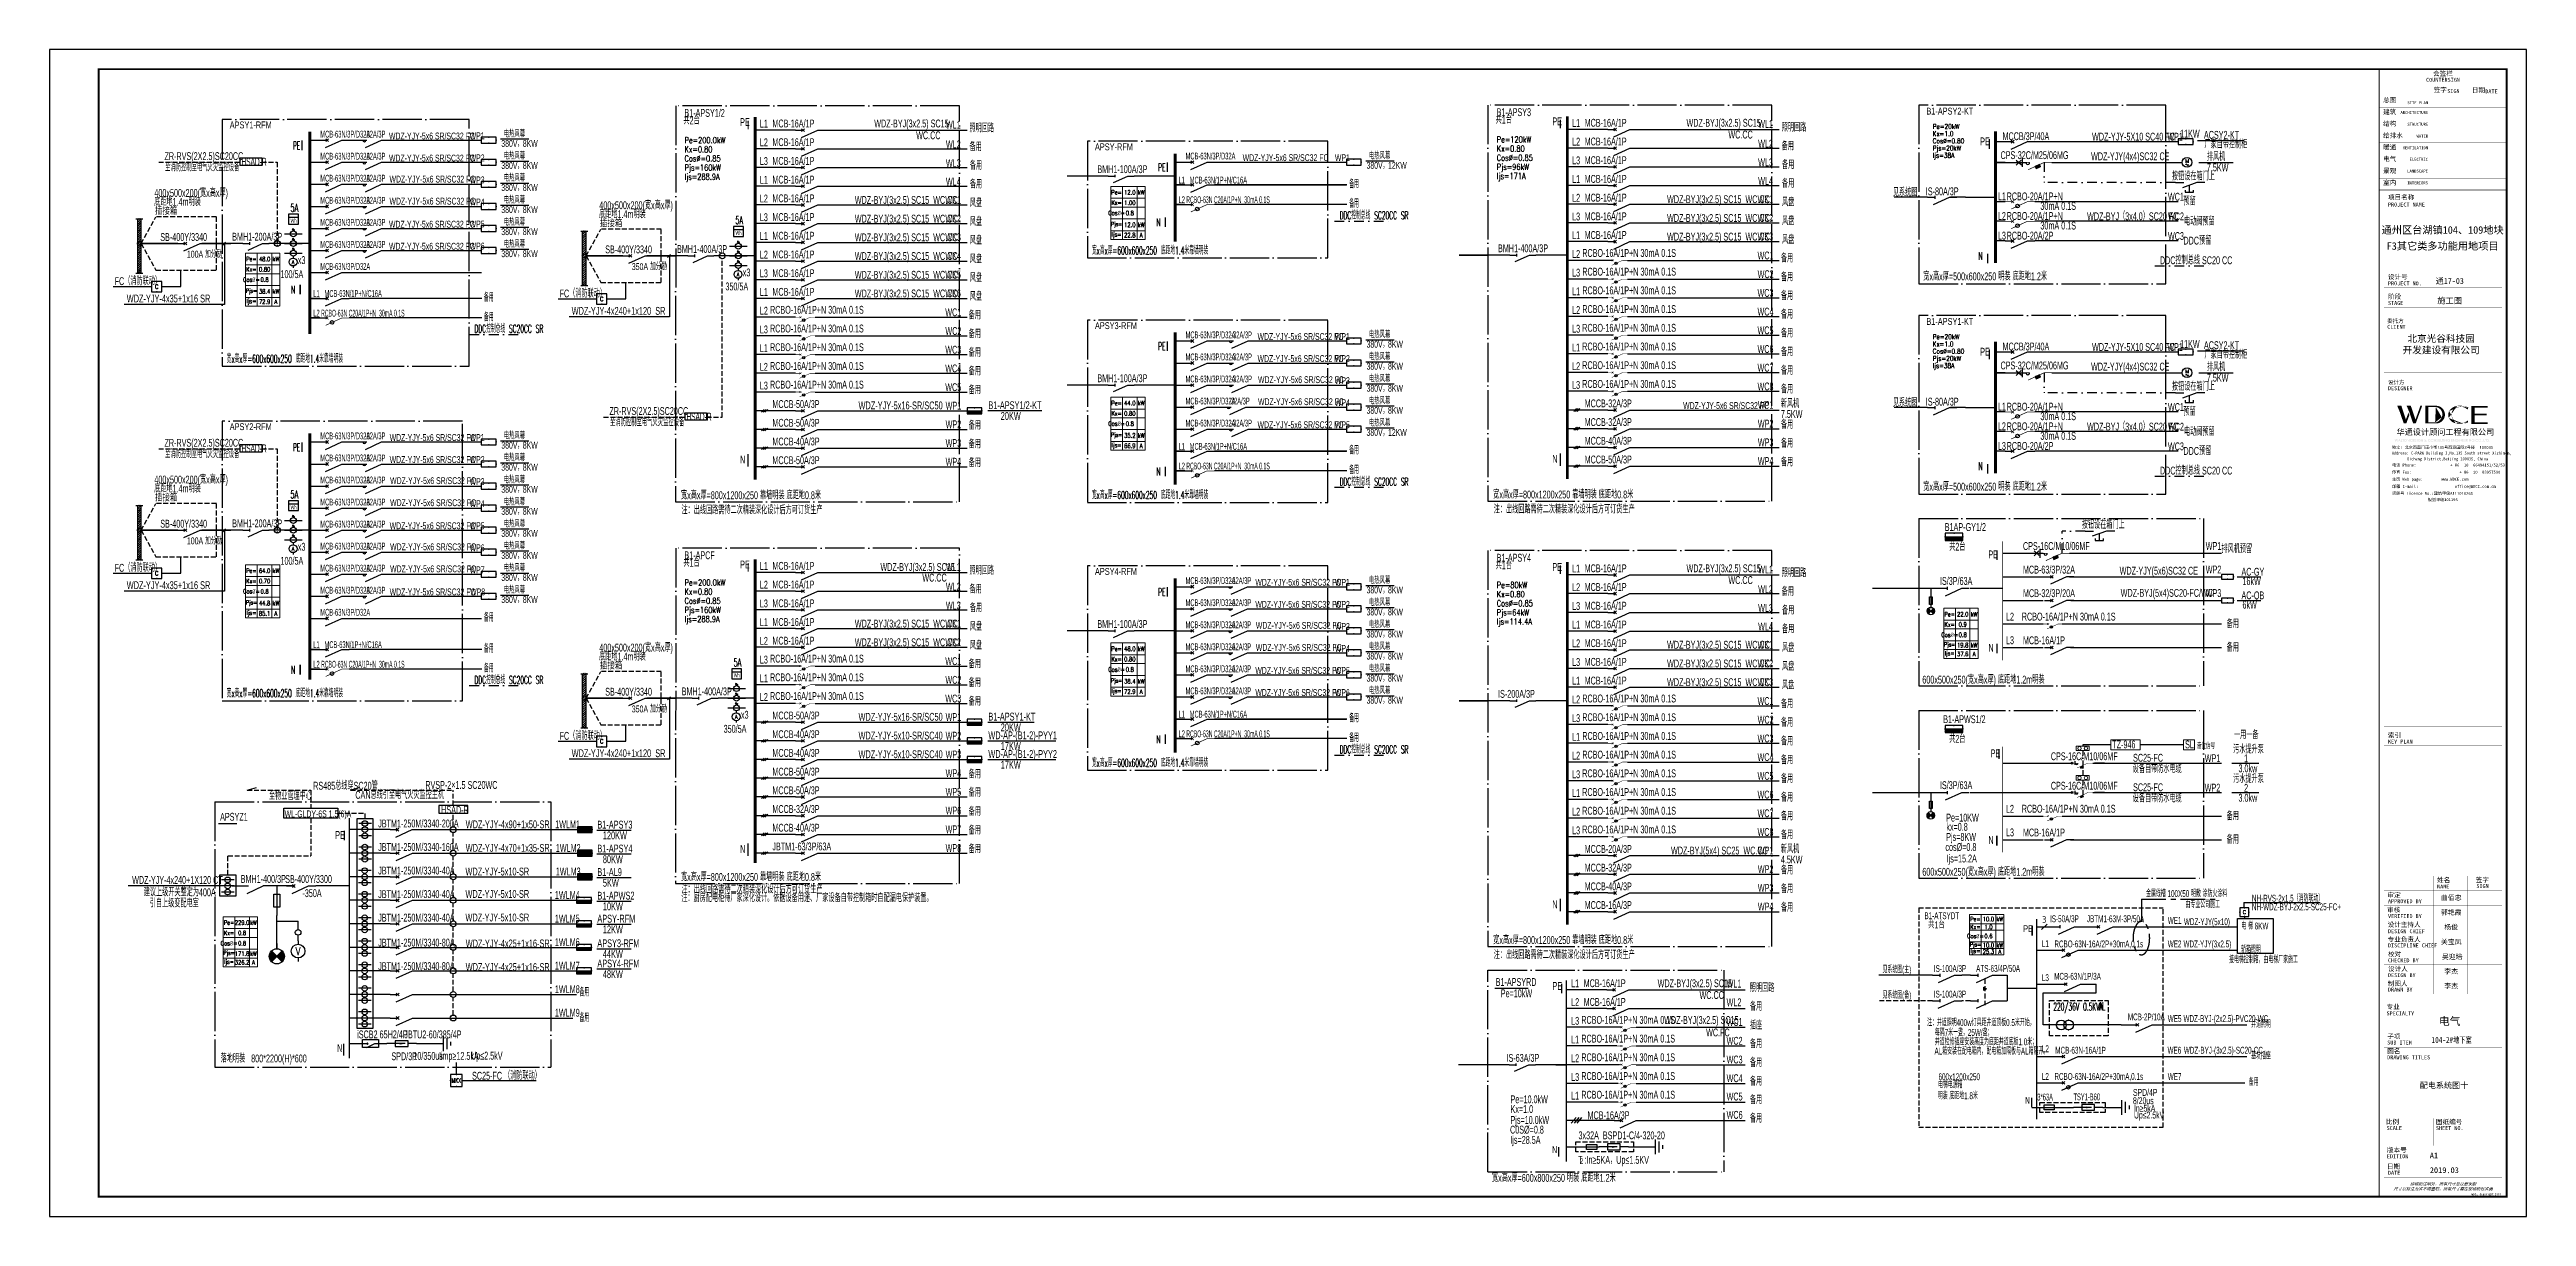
# Model space of a CAD drawing. Extents: x 776418 to 2076422, y -1170708 to 498544.
# Drawn here: x 908431 to 1034531, y -725350 to -665950 of the extents above; entities that cross this region are included whole.
import ezdxf
from ezdxf.enums import TextEntityAlignment as Align

# ---------------------------------------------------------------- set-up
doc = ezdxf.new("R2010")
doc.units = 0
doc.header["$LTSCALE"] = 1000
doc.header["$MEASUREMENT"] = 0
for name, pattern in [('CENTER', [2, 1.25, -0.25, 0.25, -0.25]), ('CONTINOUS', [0]), ('DASH', [0.35, 0.25, -0.1]), ('DASHDOT', [1, 0.5, -0.25, 0, -0.25]), ('DASHDOT2', [0.5, 0.25, -0.125, 0, -0.125]), ('DOTE', [2.42, 2, -0.2, 0.02, -0.2]), ('HIDDEN', [0.375, 0.25, -0.125])]:
    doc.linetypes.add(name, pattern=pattern)
doc.layers.get('0').update_dxf_attribs({"linetype": 'CONTINUOUS'})
doc.layers.get('Defpoints').update_dxf_attribs({"linetype": 'CONTINUOUS'})
for name, color, linetype in [('D-TEXT', 7, 'CONTINUOUS'), ('DIM-动力', 3, 'CONTINUOUS'), ('DOTLN', 2, 'DASH'), ('DQ', 255, 'CONTINOUS'), ('EL-TEXT', 3, 'CONTINUOUS'), ('ELEC-text', 7, 'CONTINUOUS'), ('ELEMENT', 3, 'CONTINUOUS'), ('EQUIP', 3, 'CONTINUOUS'), ('EQUIP-动力', 3, 'CONTINUOUS'), ('EQUIP-消防', 80, 'CONTINUOUS'), ('EQUIP-照明', 3, 'CONTINUOUS'), ('EQUIP-箱柜', 3, 'CONTINUOUS'), ('PUB_TEXT', 255, 'CONTINUOUS'), ('SHEBEI', 7, 'CONTINUOUS'), ('SHEET_LINE', 6, 'CONTINUOUS'), ('SHEET_TEXT', 7, 'CONTINUOUS'), ('SIG_TEXT', 7, 'CONTINUOUS'), ('TEL_TEXT', 3, 'CONTINUOUS'), ('TEL_TITLE', 7, 'CONTINUOUS'), ('WIRE', 4, 'CONTINUOUS'), ('WIRE-动力', 2, 'CONTINUOUS'), ('WIRE-照明', 1, 'CONTINUOUS'), ('WIRE-系统', 4, 'CONTINUOUS'), ('Z', 7, 'CONTINUOUS'), ('字', 7, 'CONTINUOUS')]:
    doc.layers.add(name, color=color, linetype=linetype)
doc.layers.add('层1', color=7, linetype='CONTINUOUS', lineweight=0)
doc.styles.add('_COMPLEX', font='ROS', dxfattribs={"width": 0.6, "bigfont": 'JD'})
doc.styles.add('_HZTXT', font='txt.shx', dxfattribs={"width": 0.8, "bigfont": 'HZTXT.shx'})
doc.styles.add('_JD', font='ros.shx', dxfattribs={"width": 0.8, "bigfont": 'JD.shx'})
doc.styles.add('_SIMPLEX', font='SIMPLEX.shx', dxfattribs={"width": 0.8})
doc.styles.add('_TCH_LABEL', font='COMPLEX', dxfattribs={"bigfont": 'GBCBIG'})
doc.styles.add('_TEL_DIM', font='SIMPLEX', dxfattribs={"width": 0.7, "height": 3.5, "bigfont": 'HZTXT'})
doc.styles.add('_XCSG', font='complex.shx', dxfattribs={"width": 0.6, "bigfont": 'jd.shx'})
doc.styles.add('B', font='ros.shx', dxfattribs={"width": 0.8, "bigfont": 'jd.shx'})
doc.styles.add('DIM_FONT', font='SIMPLEX', dxfattribs={"width": 0.7, "bigfont": 'GBCBIG'})
doc.styles.add('JD', font='ros.shx', dxfattribs={"width": 0.8, "height": 600, "bigfont": 'hztxt.shx'})
doc.styles.get("Standard").update_dxf_attribs({"font": 'gbenor.shx', "bigfont": 'gbcbig.shx'})
doc.styles.add('华文细黑', font='STXIHEI.TTF')

msp = doc.modelspace()

# ---------------------------------------------------------------- texts
at = {"layer": 'D-TEXT'}
for s, style, width, p in [('共2台', '_JD', 0.6, (940703, -669759)), ('B1-APSY1/2', '_JD', 0.6, (940752, -669375)), ('PE', '_JD', 0.6, (943590, -669843)), ('L1', '_JD', 0.6, (944594, -669924)), ('WL1', '_JD', 0.6, (954066, -669976)), ('共1台', '_JD', 0.6, (982053, -669722)), ('B1-APSY3', '_JD', 0.6, (982103, -669338)), ('PE', '_JD', 0.6, (984941, -669807)), ('L1', '_JD', 0.6, (985945, -669887)), ('WL1', '_JD', 0.6, (995417, -669940)), ('PE', '_HZTXT', 0.45, (920823, -671036)), ('L2', '_JD', 0.6, (944594, -670876)), ('WL2', '_JD', 0.6, (954066, -670977)), ('备用', '_JD', 0.6, (955265, -671108)), ('照明回路', '_JD', 0.6, (955265, -670156)), ('L2', '_JD', 0.6, (985945, -670839)), ('WL2', '_JD', 0.6, (995417, -670940)), ('备用', '_JD', 0.6, (996616, -671072)), ('照明回路', '_JD', 0.6, (996616, -670119)), ('PE', '_JD', 0.6, (1006720, -670827)), ('MCCB/3P/40A', '_JD', 0.6, (1007857, -670562, 0)), ('WDZ-YJY-5X10 SC40 FC', '_JD', 0.6, (1012416, -670585)), ('WP1', '_JD', 0.6, (1016244, -670588)), ('11KW', '_JD', 0.6, (1016897, -670432)), ('ACSY2-KT', '_JD', 0.6, (1018112, -670493, -124)), ('厂家自带控制柜', '_JD', 0.6, (1018135, -670978, -124)), ('L3', '_JD', 0.6, (944594, -671828)), ('WL3', '_JD', 0.6, (954066, -671932)), ('备用', '_JD', 0.6, (955282, -672060)), ('BMH1-100A/3P', '_JD', 0.6, (961778, -672241)), ('PE', '_HZTXT', 0.45, (964872, -672149)), ('L3', '_JD', 0.6, (985945, -671792)), ('WL3', '_JD', 0.6, (995417, -671896)), ('备用', '_JD', 0.6, (996633, -672024)), ('CPS-32C/M25/06MG', '_JD', 0.6, (1007757, -671526)), ('WDZ-YJY(4x4)SC32 CE', '_JD', 0.6, (1012367, -671583)), ('排风机', '_JD', 0.6, (1018262, -671614)), ('7.5KW', '_JD', 0.6, (1018261, -672148, -124)), ('400x500x200(宽x高x厚)', '_JD', 0.6, (913770, -673448, 0)), ('L1', '_JD', 0.6, (944594, -672780)), ('L2', '_JD', 0.6, (944594, -673733)), ('WL4', '_JD', 0.6, (954066, -672873)), ('备用', '_JD', 0.6, (955282, -673013)), ('备用', '_HZTXT', 0.45, (974599, -673002)), ('L1', '_JD', 0.6, (985945, -672744)), ('L2', '_JD', 0.6, (985945, -673696)), ('WK1', '_JD', 0.6, (995386, -673770)), ('WL4', '_JD', 0.6, (995417, -672837)), ('备用', '_JD', 0.6, (996633, -672976)), ('见系统图', '_JD', 0.6, (1002274, -673430)), ('IS-80A/3P', '_JD', 0.6, (1003953, -673369)), ('L1', '_JD', 0.6, (1007623, -673623, 0)), ('RCBO-20A/1P+N', '_JD', 0.6, (1008067, -673623, 0)), ('WC1', '_JD', 0.6, (1016280, -673644)), ('按钮设在箱门上', '_JD', 0.6, (1016485, -672602)), ('底距地1.4m明装', '_JD', 0.6, (913759, -673904, 0)), ('底距地1.4m明装', '_JD', 0.6, (936410, -674532, 0)), ('400x500x200(宽x高x厚)', '_JD', 0.6, (936421, -674076, 0)), ('L3', '_JD', 0.6, (944594, -674685)), ('WK1', '_JD', 0.6, (954035, -673806)), ('WK2', '_JD', 0.6, (954037, -674752)), ('风盘', '_JD', 0.6, (955282, -673965)), ('风盘', '_JD', 0.6, (955282, -674917)), ('N', '_HZTXT', 0.45, (964779, -674943)), ('DDC控制总线 SC20CC SR', '_HZTXT', 0.45, (974109, -674590)), ('备用', '_HZTXT', 0.45, (974599, -674002)), ('L3', '_JD', 0.6, (985945, -674649)), ('WK2', '_JD', 0.6, (995388, -674716)), ('风盘', '_JD', 0.6, (996633, -673929)), ('风盘', '_JD', 0.6, (996633, -674881)), ('L2', '_JD', 0.6, (1007623, -674623, 0)), ('RCBO-20A/1P+N', '_JD', 0.6, (1008067, -674623, 0)), ('30mA 0.1S', '_JD', 0.6, (1009786, -674110, 0)), ('WDZ-BYJ（3x4.0）SC20 FC', '_JD', 0.6, (1012162, -674637)), ('WC2', '_JD', 0.6, (1016280, -674644)), ('预留', '_JD', 0.6, (1017068, -673876)), ('电动阀预留', '_JD', 0.6, (1017097, -674901, -124)), ('SB-400Y/3340', '_JD', 0.6, (914069, -675695, 0)), ('BMH1-200A/3P', '_JD', 0.6, (917729, -675677)), ('BMH1-400A/3P', '_JD', 0.6, (940380, -676305)), ('L1', '_JD', 0.6, (944594, -675637)), ('WK3', '_JD', 0.6, (954035, -675695)), ('风盘', '_JD', 0.6, (955282, -675870)), ('BMH1-400A/3P', '_JD', 0.6, (982176, -676268)), ('L1', '_JD', 0.6, (985945, -675601)), ('WK3', '_JD', 0.6, (995386, -675659)), ('风盘', '_JD', 0.6, (996633, -675833)), ('L3', '_JD', 0.6, (1007623, -675623, 0)), ('RCBO-20A/2P', '_JD', 0.6, (1008067, -675623, 0)), ('30mA 0.1S', '_JD', 0.6, (1009786, -675110, 0)), ('WC3', '_JD', 0.6, (1016280, -675644)), ('DDC预留', '_JD', 0.6, (1017068, -675876)), ('x3', '_JD', 0.6, (921071, -676869)), ('SB-400Y/3340', '_JD', 0.6, (936720, -676323, 0)), ('x3', '_JD', 0.6, (943722, -677497)), ('L2', '_JD', 0.6, (944594, -676590)), ('L3', '_JD', 0.6, (944594, -677542)), ('WK4', '_JD', 0.6, (954035, -676648)), ('风盘', '_JD', 0.6, (955282, -676822)), ('宽x高x厚=600x600x250 底距地1.4米靠墙明装 ', '_HZTXT', 0.45, (961499, -676380)), ('L2', '_JD', 0.6, (985945, -676553)), ('L3', '_JD', 0.6, (985945, -677505)), ('RCBO-16A/1P+N 30mA 0.1S', '_JD', 0.6, (986462, -676505)), ('RCBO-16A/1P+N 30mA 0.1S', '_JD', 0.6, (986462, -677457)), ('WC1', '_JD', 0.6, (995385, -676633)), ('备用', '_JD', 0.6, (996574, -676785)), ('N', '_HZTXT', 0.45, (1006634, -676656)), ('DDC控制总线 SC20 CC', '_JD', 0.6, (1015871, -676877)), ('FC（消防联动）', '_JD', 0.6, (911746, -677940, 1015)), ('100/5A', '_JD', 0.6, (920190, -677583)), ('N', '_HZTXT', 0.45, (920730, -678373)), ('备用', '_HZTXT', 0.45, (930550, -678775)), ('FC（消防联动）', '_JD', 0.6, (934398, -678568, 1015)), ('350/5A', '_JD', 0.6, (942841, -678210)), ('L1', '_JD', 0.6, (944594, -678494)), ('WK5', '_JD', 0.6, (954034, -677600)), ('WK6', '_JD', 0.6, (954034, -678552)), ('风盘', '_JD', 0.6, (955282, -677774)), ('风盘', '_JD', 0.6, (955282, -678726)), ('L1', '_JD', 0.6, (985945, -678458)), ('RCBO-16A/1P+N 30mA 0.1S', '_JD', 0.6, (986462, -678409)), ('WC3', '_JD', 0.6, (995384, -678538)), ('WC2', '_JD', 0.6, (995390, -677586)), ('备用', '_JD', 0.6, (996574, -677738)), ('备用', '_JD', 0.6, (996574, -678690)), ('宽x高x厚=500x600x250 明装 底距地1.2米', '_JD', 0.6, (1003824, -677696)), ('备用', '_HZTXT', 0.45, (930550, -679775)), ('L2', '_JD', 0.6, (944594, -679446)), ('RCBO-16A/1P+N 30mA 0.1S', '_JD', 0.6, (945111, -679398)), ('WC1', '_JD', 0.6, (954034, -679527)), ('备用', '_JD', 0.6, (955224, -679679)), ('L2', '_JD', 0.6, (985945, -679410)), ('RCBO-16A/1P+N 30mA 0.1S', '_JD', 0.6, (986462, -679361)), ('WC4', '_JD', 0.6, (995384, -679490)), ('备用', '_JD', 0.6, (996574, -679642)), ('DDC控制总线 SC20CC SR', '_HZTXT', 0.45, (930061, -680364)), ('L3', '_JD', 0.6, (944594, -680399)), ('RCBO-16A/1P+N 30mA 0.1S', '_JD', 0.6, (945110, -680350)), ('RCBO-16A/1P+N 30mA 0.1S', '_JD', 0.6, (945110, -681302)), ('WC2', '_JD', 0.6, (954039, -680479)), ('备用', '_JD', 0.6, (955224, -680631)), ('PE', '_HZTXT', 0.45, (964872, -681254)), ('L1', '_JD', 0.6, (985944, -681315)), ('L3', '_JD', 0.6, (985945, -680362)), ('RCBO-16A/1P+N 30mA 0.1S', '_JD', 0.6, (986461, -680314)), ('RCBO-16A/1P+N 30mA 0.1S', '_JD', 0.6, (986461, -681266)), ('WC5', '_JD', 0.6, (995384, -680442)), ('备用', '_JD', 0.6, (996574, -680595)), ('MCCB/3P/40A', '_JD', 0.6, (1007857, -681267, 0)), ('WDZ-YJY-5X10 SC40 FC', '_JD', 0.6, (1012416, -681291)), ('WP1', '_JD', 0.6, (1016244, -681294)), ('11KW', '_JD', 0.6, (1016897, -681138)), ('ACSY2-KT', '_JD', 0.6, (1018112, -681199, -124)), ('宽x高x厚=600x600x250 底距地1.4米靠墙明装 ', '_HZTXT', 0.45, (917450, -681890)), ('L1', '_JD', 0.6, (944593, -681351)), ('L2', '_JD', 0.6, (944593, -682303)), ('RCBO-16A/1P+N 30mA 0.1S', '_JD', 0.6, (945110, -682255)), ('WC3', '_JD', 0.6, (954034, -681431)), ('WC4', '_JD', 0.6, (954033, -682383)), ('备用', '_JD', 0.6, (955224, -681583)), ('备用', '_JD', 0.6, (955224, -682536)), ('L2', '_JD', 0.6, (985944, -682267)), ('RCBO-16A/1P+N 30mA 0.1S', '_JD', 0.6, (986461, -682218)), ('WC6', '_JD', 0.6, (995384, -681395)), ('WC7', '_JD', 0.6, (995384, -682347)), ('备用', '_JD', 0.6, (996574, -681547)), ('备用', '_JD', 0.6, (996574, -682499)), ('PE', '_JD', 0.6, (1006720, -681533)), ('CPS-32C/M25/06MG', '_JD', 0.6, (1007757, -682232)), ('WDZ-YJY(4x4)SC32 CE', '_JD', 0.6, (1012367, -682289)), ('厂家自带控制柜', '_JD', 0.6, (1018135, -681684, -124)), ('排风机', '_JD', 0.6, (1018262, -682320)), ('L3', '_JD', 0.6, (944593, -683255)), ('RCBO-16A/1P+N 30mA 0.1S', '_JD', 0.6, (945110, -683207)), ('WC5', '_JD', 0.6, (954033, -683336)), ('备用', '_JD', 0.6, (955223, -683488)), ('BMH1-100A/3P', '_JD', 0.6, (961778, -682882)), ('L3', '_JD', 0.6, (985944, -683219)), ('RCBO-16A/1P+N 30mA 0.1S', '_JD', 0.6, (986461, -683171)), ('WC8', '_JD', 0.6, (995384, -683299)), ('备用', '_JD', 0.6, (996574, -683451)), ('按钮设在箱门上', '_JD', 0.6, (1016485, -683307)), ('7.5KW', '_JD', 0.6, (1018261, -682853, -124)), ('WP1', '_JD', 0.6, (954051, -684276)), ('WP1', '_JD', 0.6, (995402, -684239)), ('新风机', '_JD', 0.6, (996574, -684177)), ('7.5KW', '_JD', 0.6, (996574, -684698)), ('见系统图', '_JD', 0.6, (1002274, -684136)), ('IS-80A/3P', '_JD', 0.6, (1003953, -684075)), ('L1', '_JD', 0.6, (1007623, -684328, 0)), ('RCBO-20A/1P+N', '_JD', 0.6, (1008067, -684328, 0)), ('30mA 0.1S', '_JD', 0.6, (1009786, -684816, 0)), ('WC1', '_JD', 0.6, (1016280, -684349)), ('预留', '_JD', 0.6, (1017068, -684582)), ('WP3', '_JD', 0.6, (954051, -686180)), ('WP2', '_JD', 0.6, (954051, -685228)), ('备用', '_JD', 0.6, (955223, -685289)), ('备用', '_JD', 0.6, (955223, -686241)), ('WP2', '_JD', 0.6, (995402, -685192)), ('WP3', '_JD', 0.6, (995402, -686144)), ('备用', '_JD', 0.6, (996574, -685252)), ('备用', '_JD', 0.6, (996574, -686205)), ('L2', '_JD', 0.6, (1007623, -685328, 0)), ('L3', '_JD', 0.6, (1007623, -686328, 0)), ('RCBO-20A/1P+N', '_JD', 0.6, (1008067, -685328, 0)), ('RCBO-20A/2P', '_JD', 0.6, (1008067, -686328, 0)), ('30mA 0.1S', '_JD', 0.6, (1009786, -685816, 0)), ('WDZ-BYJ（3x4.0）SC20 FC', '_JD', 0.6, (1012162, -685342)), ('WC2', '_JD', 0.6, (1016280, -685349)), ('WC3', '_JD', 0.6, (1016280, -686349)), ('电动阀预留', '_JD', 0.6, (1017097, -685607, -124)), ('PE', '_HZTXT', 0.45, (920823, -686396)), ('N', '_JD', 0.6, (943586, -687021)), ('WP4', '_JD', 0.6, (954051, -687133)), ('备用', '_JD', 0.6, (955223, -687193)), ('N', '_HZTXT', 0.45, (964779, -687631)), ('备用', '_HZTXT', 0.45, (974599, -686556)), ('备用', '_HZTXT', 0.45, (974599, -687556)), ('N', '_JD', 0.6, (984937, -686984)), ('WP4', '_JD', 0.6, (995402, -687096)), ('备用', '_JD', 0.6, (996574, -687157)), ('N', '_HZTXT', 0.45, (1006634, -687362)), ('DDC控制总线 SC20 CC', '_JD', 0.6, (1015871, -687582)), ('DDC预留', '_JD', 0.6, (1017068, -686582)), ('底距地1.4m明装', '_JD', 0.6, (913759, -688496, 0)), ('400x500x200(宽x高x厚)', '_JD', 0.6, (913770, -688040, 0)), ('宽x高x厚=800x1200x250 靠墙明装 底距地0.8米', '_JD', 0.6, (940580, -688838)), ('宽x高x厚=600x600x250 底距地1.4米靠墙明装 ', '_HZTXT', 0.45, (961499, -688824)), ('DDC控制总线 SC20CC SR', '_HZTXT', 0.45, (974109, -688145)), ('宽x高x厚=800x1200x250 靠墙明装 底距地0.8米', '_JD', 0.6, (981931, -688801)), ('宽x高x厚=500x600x250 明装 底距地1.2米', '_JD', 0.6, (1003824, -688401)), ('注：出线回路需待二次精装深化设计后方可订货生产', '_JD', 0.6, (940604, -689596)), ('注：出线回路需待二次精装深化设计后方可订货生产', '_JD', 0.6, (981955, -689560)), ('SB-400Y/3340', '_JD', 0.6, (914069, -690287, 0)), ('BMH1-200A/3P', '_JD', 0.6, (917729, -690269)), ('FC（消防联动）', '_JD', 0.6, (911746, -692532, 1015)), ('100/5A', '_JD', 0.6, (920190, -692175)), ('x3', '_JD', 0.6, (921071, -691461)), ('共1台', '_JD', 0.6, (940703, -692276)), ('B1-APCF', '_JD', 0.6, (940752, -691892)), ('PE', '_JD', 0.6, (943590, -692361)), ('L1', '_JD', 0.6, (944594, -692441)), ('WL1', '_JD', 0.6, (954066, -692494)), ('照明回路', '_JD', 0.6, (955265, -692674)), ('共1台', '_JD', 0.6, (982053, -692402)), ('B1-APSY4', '_JD', 0.6, (982103, -692018)), ('PE', '_JD', 0.6, (984941, -692487)), ('L1', '_JD', 0.6, (985945, -692567)), ('WL1', '_JD', 0.6, (995417, -692620)), ('WDZ-YJY(5x6)SC32 CE', '_JD', 0.6, (1013821, -692680)), ('L2', '_JD', 0.6, (944594, -693393)), ('WL2', '_JD', 0.6, (954066, -693494)), ('备用', '_JD', 0.6, (955265, -693626)), ('PE', '_HZTXT', 0.45, (964872, -693764)), ('L2', '_JD', 0.6, (985945, -693519)), ('WL2', '_JD', 0.6, (995417, -693620)), ('备用', '_JD', 0.6, (996616, -693752)), ('照明回路', '_JD', 0.6, (996616, -692799)), ('备用', '_HZTXT', 0.45, (930550, -695066)), ('L3', '_JD', 0.6, (944594, -694346)), ('WL3', '_JD', 0.6, (954066, -694450)), ('备用', '_JD', 0.6, (955282, -694578)), ('L3', '_JD', 0.6, (985945, -694472)), ('WL3', '_JD', 0.6, (995417, -694576)), ('备用', '_JD', 0.6, (996633, -694704)), ('L1', '_JD', 0.6, (944594, -695298)), ('L2', '_JD', 0.6, (944594, -696250)), ('WK1', '_JD', 0.6, (954035, -695372)), ('WK2', '_JD', 0.6, (954037, -696318)), ('风盘', '_JD', 0.6, (955282, -695530)), ('风盘', '_JD', 0.6, (955282, -696483)), ('BMH1-100A/3P', '_JD', 0.6, (961778, -695392)), ('L1', '_JD', 0.6, (985945, -695424)), ('L2', '_JD', 0.6, (985945, -696376)), ('WK1', '_JD', 0.6, (995386, -696450)), ('WL4', '_JD', 0.6, (995417, -695517)), ('备用', '_JD', 0.6, (996633, -695656)), ('N', '_HZTXT', 0.45, (920730, -697724)), ('备用', '_HZTXT', 0.45, (930550, -696649)), ('备用', '_HZTXT', 0.45, (930550, -697649)), ('底距地1.4m明装', '_JD', 0.6, (936410, -697050, 0)), ('400x500x200(宽x高x厚)', '_JD', 0.6, (936421, -696594, 0)), ('L3', '_JD', 0.6, (944594, -697203)), ('RCBO-16A/1P+N 30mA 0.1S', '_JD', 0.6, (945111, -697154)), ('WC1', '_JD', 0.6, (954034, -697283)), ('备用', '_JD', 0.6, (955224, -697435)), ('L3', '_JD', 0.6, (985945, -697328)), ('WK2', '_JD', 0.6, (995388, -697396)), ('风盘', '_JD', 0.6, (996633, -696608)), ('风盘', '_JD', 0.6, (996633, -697561)), ('宽x高x厚=600x600x250 底距地1.4米靠墙明装 ', '_HZTXT', 0.45, (917450, -698917)), ('DDC控制总线 SC20CC SR', '_HZTXT', 0.45, (930061, -698238)), ('SB-400Y/3340', '_JD', 0.6, (936720, -698840, 0)), ('BMH1-400A/3P', '_JD', 0.6, (940616, -698822)), ('L1', '_JD', 0.6, (944594, -698155)), ('RCBO-16A/1P+N 30mA 0.1S', '_JD', 0.6, (945111, -698106)), ('WC2', '_JD', 0.6, (954039, -698235)), ('备用', '_JD', 0.6, (955224, -698387)), ('IS-200A/3P', '_JD', 0.6, (982176, -698948)), ('L1', '_JD', 0.6, (985945, -698281)), ('WK3', '_JD', 0.6, (995386, -698339)), ('风盘', '_JD', 0.6, (996632, -698513)), ('x3', '_JD', 0.6, (943631, -700014)), ('L2', '_JD', 0.6, (944594, -699107)), ('RCBO-16A/1P+N 30mA 0.1S', '_JD', 0.6, (945111, -699059)), ('WC3', '_JD', 0.6, (954034, -699187)), ('WP1', '_JD', 0.6, (954051, -700127)), ('备用', '_JD', 0.6, (955224, -699339)), ('备用', '_HZTXT', 0.45, (974599, -700189)), ('L2', '_JD', 0.6, (985945, -699233)), ('L3', '_JD', 0.6, (985945, -700185)), ('RCBO-16A/1P+N 30mA 0.1S', '_JD', 0.6, (986462, -699184)), ('RCBO-16A/1P+N 30mA 0.1S', '_JD', 0.6, (986462, -700137)), ('WC1', '_JD', 0.6, (995385, -699313)), ('备用', '_JD', 0.6, (996574, -699465)), ('FC（消防联动）', '_JD', 0.6, (934398, -701086, 1015)), ('350/5A', '_JD', 0.6, (942750, -700728)), ('WP2', '_JD', 0.6, (954051, -701080)), ('N', '_HZTXT', 0.45, (964779, -701263)), ('备用', '_HZTXT', 0.45, (974599, -701189)), ('L1', '_JD', 0.6, (985945, -701138)), ('RCBO-16A/1P+N 30mA 0.1S', '_JD', 0.6, (986462, -701089)), ('WC3', '_JD', 0.6, (995384, -701218)), ('WC2', '_JD', 0.6, (995390, -700265)), ('备用', '_JD', 0.6, (996574, -700418)), ('备用', '_JD', 0.6, (996574, -701370)), ('WP3', '_JD', 0.6, (954051, -702032)), ('宽x高x厚=600x600x250 底距地1.4米靠墙明装 ', '_HZTXT', 0.45, (961499, -702457)), ('DDC控制总线 SC20CC SR', '_HZTXT', 0.45, (974109, -701777)), ('L2', '_JD', 0.6, (985945, -702090)), ('RCBO-16A/1P+N 30mA 0.1S', '_JD', 0.6, (986462, -702041)), ('WC4', '_JD', 0.6, (995384, -702170)), ('备用', '_JD', 0.6, (996574, -702322)), ('WP4', '_JD', 0.6, (954051, -702984)), ('WP5', '_JD', 0.6, (954051, -703937)), ('备用', '_JD', 0.6, (955223, -703045)), ('备用', '_JD', 0.6, (955223, -703981)), ('L1', '_JD', 0.6, (985944, -703994)), ('L3', '_JD', 0.6, (985945, -703042)), ('RCBO-16A/1P+N 30mA 0.1S', '_JD', 0.6, (986461, -702994)), ('RCBO-16A/1P+N 30mA 0.1S', '_JD', 0.6, (986461, -703946)), ('WC5', '_JD', 0.6, (995384, -703122)), ('备用', '_JD', 0.6, (996574, -703274)), ('WP6', '_JD', 0.6, (954051, -704889)), ('备用', '_JD', 0.6, (955223, -704950)), ('L2', '_JD', 0.6, (985944, -704947)), ('RCBO-16A/1P+N 30mA 0.1S', '_JD', 0.6, (986461, -704898)), ('WC6', '_JD', 0.6, (995384, -704075)), ('WC7', '_JD', 0.6, (995384, -705027)), ('备用', '_JD', 0.6, (996574, -704227)), ('备用', '_JD', 0.6, (996574, -705179)), ('WP7', '_JD', 0.6, (954050, -705841)), ('备用', '_JD', 0.6, (955223, -705902)), ('L3', '_JD', 0.6, (985944, -705899)), ('RCBO-16A/1P+N 30mA 0.1S', '_JD', 0.6, (986461, -705850)), ('WC8', '_JD', 0.6, (995384, -705979)), ('备用', '_JD', 0.6, (996574, -706131)), ('N', '_JD', 0.6, (943586, -706841)), ('WP8', '_JD', 0.6, (954050, -706793)), ('备用', '_JD', 0.6, (955223, -706854)), ('WP1', '_JD', 0.6, (995402, -706919)), ('4.5KW', '_JD', 0.6, (996574, -707378)), ('新风机', '_JD', 0.6, (996574, -706857)), ('宽x高x厚=800x1200x250 靠墙明装 底距地0.8米', '_JD', 0.6, (940581, -708268)), ('注：出线回路需待二次精装深化设计后方可订货生产', '_JD', 0.6, (940605, -708898)), ('WP2', '_JD', 0.6, (995402, -707872)), ('WP3', '_JD', 0.6, (995402, -708824)), ('备用', '_JD', 0.6, (996574, -707932)), ('备用', '_JD', 0.6, (996574, -708885)), ('注：厨房配电柜待厂家深化设计。依据设备用途、厂家设备自带控制箱时自配漏电保护装置。', '_JD', 0.6, (940596, -709338, 0)), ('N', '_JD', 0.6, (984937, -709664)), ('WP4', '_JD', 0.6, (995402, -709776)), ('备用', '_JD', 0.6, (996574, -709837)), ('宽x高x厚=800x1200x250 靠墙明装 底距地0.8米', '_JD', 0.6, (981931, -711481)), ('注：出线回路需待二次精装深化设计后方可订货生产', '_JD', 0.6, (981955, -712240)), ('备用', '_HZTXT', 0.45, (935420, -714143)), ('L1', '_JD', 0.6, (985896, -713688)), ('WL1', '_JD', 0.6, (993810, -713698)), ('照明回路', '_JD', 0.6, (994996, -713920)), ('L2', '_JD', 0.6, (985896, -714640)), ('WL2', '_JD', 0.6, (993810, -714650)), ('备用', '_JD', 0.6, (994996, -714872)), ('220/36V 0.5KVA', '_HZTXT', 0.45, (1010441, -714871, 0)), ('AL', '_HZTXT', 0.45, (1012764, -714847, 0)), ('备用', '_HZTXT', 0.45, (935420, -715438)), ('L3', '_JD', 0.6, (985896, -715592)), ('L1', '_JD', 0.6, (985896, -716545)), ('RCBO-16A/1P+N 30mA 0.1S', '_JD', 0.6, (986413, -715544)), ('RCBO-16A/1P+N 30mA 0.1S', '_JD', 0.6, (986413, -716496)), ('WC1', '_JD', 0.6, (993810, -715656)), ('WC2', '_JD', 0.6, (993810, -716609)), ('插座', '_JD', 0.6, (994996, -715825)), ('IS-63A/3P', '_JD', 0.6, (982605, -717479)), ('L2', '_JD', 0.6, (985896, -717497)), ('RCBO-16A/1P+N 30mA 0.1S', '_JD', 0.6, (986413, -717448)), ('WC3', '_JD', 0.6, (993810, -717561)), ('备用', '_JD', 0.6, (994996, -716777)), ('备用', '_JD', 0.6, (994996, -717729)), ('L3', '_JD', 0.6, (985896, -718449)), ('RCBO-16A/1P+N 30mA 0.1S', '_JD', 0.6, (986413, -718401)), ('WC4', '_JD', 0.6, (993810, -718513)), ('备用', '_JD', 0.6, (994996, -718682)), ('L1', '_JD', 0.6, (985896, -719401)), ('RCBO-16A/1P+N 30mA 0.1S', '_JD', 0.6, (986413, -719353)), ('MCB-16A/3P', '_JD', 0.6, (986731, -720398)), ('WC5', '_JD', 0.6, (993810, -719446)), ('WC6', '_JD', 0.6, (993810, -720379)), ('备用', '_JD', 0.6, (994996, -719624)), ('3x32A  BSPD1-C/4-320-20', '_JD', 0.6, (986270, -721422)), ('备用', '_JD', 0.6, (994996, -720567)), ('T :In≥5KA，Up≤1.5KV', '_JD', 0.6, (986253, -722670)), ('宽x高x厚=600x800x250 明装 底距地1.2米', '_JD', 0.6, (981867, -723586))]:
    msp.add_text(s, height=400, dxfattribs=dict(at, style=style, width=width)).set_placement(p)
at = {"layer": 'D-TEXT', "style": '_JD', "width": 0.6}
for s, height, p in [('ZR-RVS(2X2.5)SC20CC', 400, (914284, -671576, 0)), ('ZR-RVS(2X2.5)SC20CC', 400, (936936, -684551, 0)), ('ZR-RVS(2X2.5)SC20CC', 400, (914284, -686168, 0)), ('B1AP-GY1/2', 400, (1004918, -690457)), ('共2台', 400, (1005145, -691459)), ('CPS-16C/M10/06MF', 400, (1008899, -691423)), ('按钮设在箱门上', 400, (1011895, -690339, 0)), ('WP1', 400, (1018203, -691419)), ('PE', 400, (1007140, -691850)), ('MCB-63/3P/32A', 400, (1008899, -692623)), ('WP2', 400, (1018203, -692619)), ('排风机预留', 400, (1019005, -691571)), ('IS/3P/63A', 400, (1004673, -693200)), ('MCB-32/3P/20A', 400, (1008899, -693823)), ('WDZ-BYJ(5x4)SC20-FC/WC', 400, (1013873, -693808)), ('WP3', 400, (1018203, -693819)), ('AC-GY', 400, (1020023, -692733)), ('AC-QB', 400, (1020023, -693933)), ('16kW', 400, (1020072, -693209)), ('L2', 400, (1008035, -695019)), ('RCBO-16A/1P+N 30mA 0.1S', 400, (1008840, -695014)), ('6kW', 400, (1020072, -694409)), ('L3', 400, (1008035, -696219)), ('MCB-16A/1P', 400, (1008899, -696223)), ('备用', 400, (1019271, -695392)), ('N', 400, (1007140, -696602)), ('备用', 400, (1019271, -696592)), ('600x500x250(宽x高x厚) 底距地1.2m明装', 400, (1003776, -698225)), ('B1-APWS1/2', 400, (1004838, -700239)), ('共2台', 400, (1005143, -701241)), ('一用一备', 400, (1019641, -701046)), ('PE', 400, (1007250, -701972)), ('CPS-16C/M10/06MF', 400, (1010319, -702124)), ('TZ-946', 400, (1013445, -701522)), ('设备自带防水电缆', 400, (1014485, -702768)), ('SC25-FC', 400, (1014504, -702202)), ('SL', 400, (1017152, -701523)), ('液位信号', 300, (1017744, -701555)), ('WP1', 400, (1018151, -702223)), ('污水提升泵', 400, (1019598, -701777)), ('3.0kw', 400, (1019870, -702739)), ('1', 400, (1020156, -702230)), ('IS/3P/63A', 400, (1004671, -703596)), ('CPS-16C/M10/06MF', 400, (1010319, -703624)), ('SC25-FC', 400, (1014504, -703702)), ('WP2', 400, (1018151, -703723)), ('污水提升泵', 400, (1019598, -703277)), ('2', 400, (1020156, -703730)), ('Pe=10KW', 400, (1004992, -705249)), ('L2', 400, (1008033, -704801)), ('RCBO-16A/1P+N 30mA 0.1S', 400, (1008838, -704796)), ('设备自带防水电缆', 400, (1014485, -704268)), ('备用', 400, (1019269, -705174)), ('3.0kw', 400, (1019870, -704239)), ('Pjs=8KW', 400, (1004992, -706231)), ('kx=0.8', 400, (1004999, -705717)), ('N', 400, (1007138, -706384)), ('L3', 400, (1008034, -706001)), ('MCB-16A/1P', 400, (1008898, -706005)), ('备用', 400, (1019270, -706374)), ('cos%%C=0.8', 400, (1004951, -706745)), ('Ijs=15.2A', 400, (1005013, -707329)), ('600x500x250(宽x高x厚) 底距地1.2m明装', 400, (1003775, -708007))]:
    msp.add_text(s, height=height, rotation=359.99998, dxfattribs=at).set_placement(p)
at = {"layer": 'EL-TEXT', "color": 255, "style": '_HZTXT', "width": 0.5}
for p in [(914316, -672142, 0), (936967, -685118, 0), (914316, -686734, 0)]:
    msp.add_text('至消防控制室电气火灾监控设备', height=400, dxfattribs=at).set_placement(p)
at = {"layer": 'EL-TEXT', "style": '华文细黑'}
msp.add_text('配电系统图十', height=294, dxfattribs=at).set_placement((1029098, -718822))
at = {"layer": 'ELEC-text', "style": '_HZTXT', "width": 0.8}
for p in [(913795, -674357), (936447, -674984), (913795, -688949), (936447, -697502)]:
    msp.add_text('插接箱', height=354.3, dxfattribs=at).set_placement(p)
at = {"layer": 'PUB_TEXT', "width": 0.5}
for s, style, p in [('HSAD-R', '_JD', (918202, -671860, 0)), ('5A', '_HZTXT', (920695, -674205)), ('5A', '_HZTXT', (943346, -674832)), ('HSAD-R', '_JD', (940853, -684835, 0)), ('HSAD-R', '_JD', (918202, -686452, 0)), ('5A', '_HZTXT', (920695, -688797)), ('5A', '_HZTXT', (943255, -697350))]:
    msp.add_text(s, height=400, dxfattribs=dict(at, style=style)).set_placement(p)
at = {"layer": 'SHEET_TEXT', "style": '华文细黑'}
msp.add_text('吴迎培', height=250, dxfattribs=at).set_placement((1030223, -712003), align=Align.TOP_LEFT)
for tag, p in [('郭艳霞', (1030700, -709746)), ('曲佰忠', (1030700, -708996)), ('杨俊', (1030700, -710496)), ('关宝凤', (1030700, -711246)), ('李杰', (1030700, -712746)), ('李杰', (1030700, -713496))]:
    msp.add_attdef(tag, text='', height=250, dxfattribs=at).set_placement(p, align=Align.TOP_CENTER)
at = {"layer": 'SIG_TEXT', "style": '_TEL_DIM', "width": 0.8}
for s, height, p in [('Pe=200.0kW', 310, (940758, -670719)), ('Pe=120kW', 310, (982109, -670683)), ('Kx=0.80', 310, (982109, -671148)), ('Cos%%C=0.80', 245, (1004299, -670724)), ('Pe=20kW', 245, (1004299, -669989)), ('Kx=1.0', 245, (1004299, -670356)), ('Pjs=20kW', 245, (1004299, -671091)), ('Cos%%C=0.85', 310, (940758, -671649)), ('Kx=0.80', 310, (940758, -671184)), ('Pjs=160kW', 310, (940758, -672114)), ('Cos%%C=0.85', 310, (982109, -671613)), ('Pjs=96kW', 310, (982109, -672078)), ('Ijs=38A', 245, (1004299, -671459)), ('Ijs=288.9A', 310, (940758, -672579)), ('Ijs=171A', 310, (982109, -672543)), ('Pe=20kW', 245, (1004299, -680695)), ('Kx=1.0', 245, (1004299, -681062)), ('Cos%%C=0.80', 245, (1004299, -681430)), ('Pjs=20kW', 245, (1004299, -681797)), ('Ijs=38A', 245, (1004299, -682165)), ('Pe=200.0kW', 310, (940758, -693237)), ('Kx=0.80', 310, (940758, -693702)), ('Pe=80kW', 310, (982109, -693363)), ('Kx=0.80', 310, (982109, -693828)), ('Cos%%C=0.85', 310, (940758, -694167)), ('Pjs=160kW', 310, (940758, -694632)), ('Ijs=288.9A', 310, (940758, -695097)), ('Cos%%C=0.85', 310, (982109, -694293)), ('Pjs=64kW', 310, (982109, -694758)), ('Ijs=114.4A', 310, (982109, -695223))]:
    msp.add_text(s, height=height, dxfattribs=at).set_placement(p)
at = {"layer": 'TEL_TEXT', "color": 7, "style": '_JD'}
for s, height, width, p in [('MCB-16A/1P', 400, 0.6, (945232, -669914)), ('WDZ-BYJ(3x2.5) SC15', 400, 0.6, (950417, -669914)), ('MCB-16A/1P', 400, 0.6, (986583, -669878)), ('WDZ-BYJ(3x2.5) SC15', 400, 0.6, (991768, -669878)), ('MCB-16A/1P', 400, 0.6, (945232, -670866)), (' WC.CC', 400, 0.6, (952449, -670515)), ('MCB-16A/1P', 400, 0.6, (986583, -670830)), (' WC.CC', 400, 0.6, (993800, -670478)), ('MCB-16A/1P', 400, 0.6, (945232, -671819)), ('MCB-16A/1P', 400, 0.6, (986583, -671782)), ('MCB-16A/1P', 400, 0.6, (945232, -672771)), ('MCB-16A/1P', 400, 0.6, (945232, -673723)), ('MCB-16A/1P', 400, 0.6, (986583, -672734)), ('MCB-16A/1P', 400, 0.6, (986583, -673687)), ('WDZ-BYJ(3x2.5) SC15  WC.CC', 400, 0.6, (990780, -673769)), ('MCB-16A/1P', 400, 0.6, (945232, -674675)), ('WDZ-BYJ(3x2.5) SC15  WC.CC', 400, 0.6, (949429, -673806)), ('WDZ-BYJ(3x2.5) SC15  WC.CC', 400, 0.6, (949429, -674758)), ('MCB-16A/1P', 400, 0.6, (986583, -674639)), ('WDZ-BYJ(3x2.5) SC15  WC.CC', 400, 0.6, (990780, -674722)), ('MCB-16A/1P', 400, 0.6, (945232, -675628)), ('WDZ-BYJ(3x2.5) SC15  WC.CC', 400, 0.6, (949429, -675710)), ('MCB-16A/1P', 400, 0.6, (986583, -675591)), ('WDZ-BYJ(3x2.5) SC15  WC.CC', 400, 0.6, (990780, -675674)), ('MCB-16A/1P', 400, 0.6, (945232, -676580)), ('MCB-16A/1P', 400, 0.6, (945232, -677532)), ('WDZ-BYJ(3x2.5) SC15  WC.CC', 400, 0.6, (949429, -676663)), ('MCB-16A/1P', 400, 0.6, (945232, -678484)), ('WDZ-BYJ(3x2.5) SC15  WC.CC', 400, 0.6, (949429, -677615)), ('WDZ-BYJ(3x2.5) SC15  WC.CC', 400, 0.6, (949429, -678567)), ('WDZ-YJY-4x35+1x16 SR', 400, 0.7, (912362, -678824, 0)), ('WDZ-YJY-4x240+1x120  SR', 400, 0.7, (935013, -679452, 0)), ('MCCB-50A/3P', 400, 0.6, (945232, -684198)), ('WDZ-YJY-5x16-SR/SC50', 400, 0.7, (949616, -684266)), ('B1-APSY1/2-KT', 400, 0.7, (956228, -684255)), ('20KW', 400, 0.7, (956857, -684800)), ('MCCB-32A/3P', 400, 0.6, (986583, -684162)), ('MCCB-32A/3P', 400, 0.6, (986583, -685114)), ('MCCB-50A/3P', 400, 0.6, (945232, -685150)), ('MCCB-40A/3P', 400, 0.6, (945232, -686103)), ('MCCB-40A/3P', 400, 0.6, (986583, -686066)), ('MCCB-50A/3P', 400, 0.6, (945232, -687055)), ('MCCB-50A/3P', 400, 0.6, (986583, -687019)), ('MCB-16A/1P', 400, 0.6, (945232, -692432)), ('WDZ-BYJ(3x2.5) SC15', 400, 0.6, (950732, -692490)), ('MCB-16A/1P', 400, 0.6, (986583, -692557)), ('WDZ-BYJ(3x2.5) SC15', 400, 0.6, (991768, -692558)), ('WDZ-YJY-4x35+1x16 SR', 400, 0.7, (912362, -693416, 0)), ('MCB-16A/1P', 400, 0.6, (945232, -693384)), (' WC.CC', 400, 0.6, (952764, -693032)), ('MCB-16A/1P', 400, 0.6, (986583, -693510)), (' WC.CC', 400, 0.6, (993800, -693158)), ('MCB-16A/1P', 400, 0.6, (945232, -694336)), ('MCB-16A/1P', 400, 0.6, (986583, -694462)), ('MCB-16A/1P', 400, 0.6, (945232, -695288)), ('MCB-16A/1P', 400, 0.6, (945232, -696241)), ('WDZ-BYJ(3x2.5) SC15  WC.CC', 400, 0.6, (949430, -695371)), ('WDZ-BYJ(3x2.5) SC15  WC.CC', 400, 0.6, (949429, -696324)), ('MCB-16A/1P', 400, 0.6, (986583, -695414)), ('MCB-16A/1P', 400, 0.6, (986583, -696367)), ('WDZ-BYJ(3x2.5) SC15  WC.CC', 400, 0.6, (990780, -696449)), ('MCB-16A/1P', 400, 0.6, (986583, -697319)), ('WDZ-BYJ(3x2.5) SC15  WC.CC', 400, 0.6, (990780, -697402)), ('MCB-16A/1P', 400, 0.6, (986583, -698271)), ('WDZ-BYJ(3x2.5) SC15  WC.CC', 400, 0.6, (990780, -698354)), ('MCCB-50A/3P', 400, 0.6, (945232, -700050)), ('WDZ-YJY-5x16-SR/SC50', 400, 0.7, (949616, -700117)), ('B1-APSY1-KT', 400, 0.7, (956228, -700106)), ('MCCB-40A/3P', 400, 0.6, (945232, -701002)), ('WDZ-YJY-5x10-SR/SC40', 400, 0.7, (949616, -701070)), ('WD-AP-(B1-2)-PYY1', 400, 0.7, (956225, -701059)), ('20KW', 400, 0.7, (956857, -700652)), ('WDZ-YJY-4x240+1x120  SR', 400, 0.7, (935013, -701970, 0)), ('MCCB-40A/3P', 400, 0.6, (945232, -701954)), ('WDZ-YJY-5x10-SR/SC40', 400, 0.7, (949616, -702022)), ('WD-AP-(B1-2)-PYY2', 400, 0.7, (956225, -702011)), ('17KW', 400, 0.7, (956857, -701604)), ('17KW', 400, 0.7, (956857, -702557)), ('RS485总线穿SC20管', 400, 0.6, (921855, -703625, 0)), (' RVSP-2×1.5 SC20WC', 400, 0.6, (927460, -703585)), ('MCCB-50A/3P', 400, 0.6, (945232, -702907)), ('MCCB-50A/3P', 400, 0.6, (945232, -703859)), ('APSYZ1', 400, 0.6, (917115, -705205)), ('至物业管理中心', 400, 0.6, (919604, -704138, 0)), ('WL-GLDY-6S 1.5(6)A', 350, 0.6, (920400, -705032, 0)), ('CAN总线引至电气火灾监控主机', 400, 0.6, (924000, -704089)), ('HSAD-R', 400, 0.6, (928369, -704852)), ('MCCB-32A/3P', 400, 0.6, (945232, -704811)), ('PE', 400, 0.6, (922976, -706131)), ('JBTM1-250M/3340-200A', 400, 0.6, (925165, -705546)), ('WDZ-YJY-4x90+1x50-SR', 400, 0.7, (929619, -705590)), ('1WLM1', 400, 0.6, (934175, -705592)), ('B1-APSY3', 400, 0.7, (936320, -705606)), ('120KW', 400, 0.7, (936600, -706152)), ('MCCB-40A/3P', 400, 0.6, (945232, -705764)), ('JBTM1-250M/3340-160A', 400, 0.6, (925165, -706744)), ('WDZ-YJY-4x70+1x35-SR', 400, 0.7, (929619, -706788)), ('1WLM2', 400, 0.6, (934207, -706791)), ('B1-APSY4', 400, 0.7, (936320, -706822)), ('80KW', 400, 0.7, (936600, -707367)), ('JBTM1-63/3P/63A', 400, 0.6, (945232, -706716)), ('MCCB-20A/3P', 400, 0.6, (986583, -706842)), ('MCCB-32A/3P', 400, 0.6, (986583, -707794)), ('WDZ-BYJ(5x4) SC25  WC.CC', 400, 0.6, (990982, -706924)), ('WDZ-YJY-4x240+1X120 CT', 400, 0.6, (912637, -708422, 0)), ('建议上级开关整定为400A', 400, 0.6, (913229, -709051, 0)), ('BMH1-400/3P', 400, 0.6, (918164, -708369, 0)), ('SB-400Y/3300', 400, 0.6, (920426, -708374, 0)), ('JBTM1-250M/3340-40A', 400, 0.6, (925165, -707943)), ('WDZ-YJY-5x10-SR', 400, 0.7, (929605, -707993)), ('1WLM3', 400, 0.6, (934207, -707990)), ('B1-AL9', 400, 0.7, (936320, -708020)), ('5KW', 400, 0.7, (936600, -708566)), ('MCCB-40A/3P', 400, 0.6, (986583, -708746)), ('引自上级变配电室', 400, 0.6, (913536, -709608, 0)), ('-350A', 400, 0.6, (921306, -709093, 0)), ('JBTM1-250M/3340-40A', 400, 0.6, (925165, -709141)), ('JBTM1-250M/3340-40A', 400, 0.6, (925165, -710340)), ('WDZ-YJY-5x10-SR', 400, 0.7, (929605, -709133)), ('WDZ-YJY-5x10-SR', 400, 0.7, (929605, -710331)), ('1WLM4', 400, 0.6, (934161, -709188)), ('B1-APWS2', 400, 0.7, (936320, -709219)), ('10KW', 400, 0.7, (936600, -709765)), ('MCCB-16A/3P', 400, 0.6, (986583, -709698)), ('JBTM1-250M/3340-80A', 400, 0.6, (925165, -711609)), ('1WLM5', 400, 0.6, (934161, -710387)), ('1WLM6', 400, 0.6, (934161, -711585)), ('APSY-RFM', 400, 0.7, (936320, -710392)), ('12KW', 400, 0.7, (936600, -710938)), ('JBTM1-250M/3340-80A', 400, 0.6, (925165, -712808)), ('WDZ-YJY-4x25+1x16-SR', 400, 0.7, (929619, -711653)), ('WDZ-YJY-4x25+1x16-SR', 400, 0.7, (929619, -712852)), ('APSY3-RFM', 400, 0.7, (936320, -711643)), ('APSY4-RFM', 400, 0.7, (936320, -712673)), ('44KW', 400, 0.7, (936600, -712189)), ('48KW', 400, 0.7, (936600, -713219)), ('B1-APSYRD', 400, 0.6, (982056, -713615)), ('PE', 400, 0.6, (984947, -713816)), ('MCB-16A/1P', 400, 0.6, (986534, -713678)), ('WDZ-BYJ(3x2.5) SC15', 400, 0.6, (990300, -713679)), ('Pe=10kW', 400, 0.6, (982314, -714193)), ('MCB-16A/1P', 400, 0.6, (986534, -714630)), (' WC.CC', 400, 0.6, (992331, -714279)), ('iSCB2 65H2/4P ', 400, 0.6, (924094, -716283)), ('JBTU2-60/385/4P', 400, 0.6, (926494, -716283)), ('WDZ-BYJ(3x2.5) SC15', 400, 0.6, (990634, -715552)), (' WC.FC', 400, 0.6, (992666, -716184)), ('落地明装', 400, 0.6, (917145, -717513)), ('800*2200(H)*600', 400, 0.6, (918697, -717507)), ('N', 400, 0.6, (923074, -716985)), ('SPD/3P', 400, 0.6, (925836, -717396)), ('10/350us', 400, 0.6, (926953, -717377)), ('Iimp≥12.5kA', 400, 0.6, (928251, -717376)), ('Up≤2.5kV', 400, 0.6, (929890, -717366)), ('SC25-FC （消防联动）', 400, 0.6, (929943, -718388))]:
    msp.add_text(s, height=height, dxfattribs=dict(at, width=width)).set_placement(p)
at = {"layer": 'TEL_TEXT', "ltscale": 2}
for s, height, style, width, p in [('B1-APSY2-KT', 350, '_COMPLEX', 0.7, (1003980, -669260)), ('APSY1-RFM', 350, '_COMPLEX', 0.7, (917605, -669963)), ('MCB-63N/3P/D32A', 350, '_COMPLEX', 0.5, (922219, -670432, 0)), ('-32A/3P', 350, '_COMPLEX', 0.5, (924472, -670432)), ('WDZ-YJY-5x6 SR/SC32 FC', 350, '_COMPLEX', 0.6, (925713, -670526)), ('WP1', 350, '_COMPLEX', 0.6, (929820, -670516)), ('380V，8KW', 350, '_COMPLEX', 0.6, (931432, -670906, -124)), ('电热风幕', 350, '_COMPLEX', 0.6, (931549, -670421, -124)), ('APSY-RFM', 350, '_COMPLEX', 0.7, (961654, -671076)), ('MCB-63N/3P/D32A', 350, '_COMPLEX', 0.5, (922219, -671554)), ('-32A/3P', 350, '_COMPLEX', 0.5, (924472, -671554)), ('WDZ-YJY-5x6 SR/SC32 FC', 350, '_COMPLEX', 0.6, (925713, -671649)), ('380V，8KW', 350, '_COMPLEX', 0.6, (931432, -672028, -124)), ('电热风幕', 350, '_COMPLEX', 0.6, (931549, -671543, -124)), ('MCB-63N/3P/D32A', 350, '_COMPLEX', 0.5, (966268, -671545, 0)), ('WDZ-YJY-5x6 SR/SC32 FC', 350, '_COMPLEX', 0.6, (969173, -671629)), ('WP1', 350, '_COMPLEX', 0.6, (973869, -671629)), ('380V，12KW', 350, '_COMPLEX', 0.6, (975480, -672019, -124)), ('电热风幕', 350, '_COMPLEX', 0.6, (975597, -671534, -124)), ('MCB-63N/3P/D32A', 350, '_COMPLEX', 0.5, (922219, -672676, 0)), ('-32A/3P', 350, '_COMPLEX', 0.5, (924472, -672676)), ('WDZ-YJY-5x6 SR/SC32 FC', 350, '_COMPLEX', 0.6, (925737, -672721)), ('380V，8KW', 350, '_COMPLEX', 0.6, (931432, -673151, -124)), ('电热风幕', 350, '_COMPLEX', 0.6, (931549, -672666, -124)), ('L1', 350, '_COMPLEX', 0.5, (965908, -672770, 0)), ('MCB-63N/1P+N/C16A', 350, '_COMPLEX', 0.5, (966480, -672770, 0)), ('MCB-63N/3P/D32A', 350, '_COMPLEX', 0.5, (922219, -673799)), ('MCB-63N/3P/D32A', 350, '_COMPLEX', 0.5, (922219, -674921)), ('-32A/3P', 350, '_COMPLEX', 0.5, (924472, -673799)), ('-32A/3P', 350, '_COMPLEX', 0.5, (924472, -674921)), ('WDZ-YJY-5x6 SR/SC32 FC', 350, '_COMPLEX', 0.6, (925737, -673843)), ('380V，8KW', 350, '_COMPLEX', 0.6, (931432, -674273, -124)), ('电热风幕', 350, '_COMPLEX', 0.6, (931549, -673788, -124)), ('电热风幕', 350, '_COMPLEX', 0.6, (931549, -674911, -124)), ('L2', 350, '_COMPLEX', 0.5, (965908, -673770, 0)), ('RCBO-63N C20A/1P+N  30mA 0.1S', 350, '_COMPLEX', 0.45, (966305, -673770, 0)), ('MCB-63N/3P/D32A', 350, '_COMPLEX', 0.5, (922219, -676044, 0)), ('-32A/3P', 350, '_COMPLEX', 0.5, (924472, -676044, 0)), ('WDZ-YJY-5x6 SR/SC32 FC', 350, '_COMPLEX', 0.6, (925713, -675016)), ('WDZ-YJY-5x6 SR/SC32 FC', 350, '_COMPLEX', 0.6, (925713, -676138, 0)), ('380V，8KW', 350, '_COMPLEX', 0.6, (931432, -675395, -124)), ('电热风幕', 350, '_COMPLEX', 0.6, (931549, -676033, -124)), ('MCB-63N/3P/D32A', 350, '_COMPLEX', 0.5, (922219, -677166, 0)), ('380V，8KW', 350, '_COMPLEX', 0.6, (931432, -676518, -124)), ('L1', 350, '_COMPLEX', 0.5, (921859, -678544, 0)), ('MCB-63N/1P+N/C16A', 350, '_COMPLEX', 0.5, (922431, -678544, 0)), ('L2', 350, '_COMPLEX', 0.5, (921859, -679544, 0)), ('RCBO-63N C20A/1P+N  30mA 0.1S', 350, '_COMPLEX', 0.45, (922256, -679544, 0)), ('B1-APSY1-KT', 350, '_COMPLEX', 0.7, (1003980, -679966)), ('APSY3-RFM', 350, '_COMPLEX', 0.7, (961654, -680181)), ('MCB-63N/3P/D32A', 350, '_COMPLEX', 0.5, (966268, -680650, 0)), ('-32A/3P', 350, '_COMPLEX', 0.5, (968586, -680650)), ('WDZ-YJY-5x6 SR/SC32 FC', 350, '_COMPLEX', 0.6, (969931, -680734)), ('WP1', 350, '_COMPLEX', 0.6, (973869, -680734)), ('380V，8KW', 350, '_COMPLEX', 0.6, (975480, -681124, -124)), ('电热风幕', 350, '_COMPLEX', 0.6, (975597, -680639, -124)), ('MCB-63N/3P/D32A', 350, '_COMPLEX', 0.5, (966268, -681772)), ('-32A/3P', 350, '_COMPLEX', 0.5, (968586, -681772)), ('WDZ-YJY-5x6 SR/SC32 FC', 350, '_COMPLEX', 0.6, (969931, -681856)), ('380V，8KW', 350, '_COMPLEX', 0.6, (975480, -682246, -124)), ('电热风幕', 350, '_COMPLEX', 0.6, (975597, -681762, -124)), ('MCB-63N/3P/D32A', 350, '_COMPLEX', 0.5, (966268, -682895, 0)), ('-32A/3P', 350, '_COMPLEX', 0.5, (968586, -682895)), ('WDZ-YJY-5x6 SR/SC32 FC', 350, '_COMPLEX', 0.6, (969955, -682929)), ('380V，8KW', 350, '_COMPLEX', 0.6, (975480, -683369, -124)), ('电热风幕', 350, '_COMPLEX', 0.6, (975597, -682884, -124)), ('MCB-63N/3P/D32A', 350, '_COMPLEX', 0.5, (966268, -684017)), ('-32A/3P', 350, '_COMPLEX', 0.5, (968475, -684017)), ('WDZ-YJY-5x6 SR/SC32 FC', 350, '_COMPLEX', 0.6, (969955, -684051)), ('380V，8KW', 350, '_COMPLEX', 0.6, (975480, -684491, -124)), ('电热风幕', 350, '_COMPLEX', 0.6, (975597, -684006, -124)), ('WDZ-YJY-5x6 SR/SC32 FC', 350, '_COMPLEX', 0.6, (991598, -684250)), ('APSY2-RFM', 350, '_COMPLEX', 0.7, (917605, -685323)), ('MCB-63N/3P/D32A', 350, '_COMPLEX', 0.5, (922219, -685792, 0)), ('-32A/3P', 350, '_COMPLEX', 0.5, (924472, -685792)), ('WDZ-YJY-5x6 SR/SC32 FC', 350, '_COMPLEX', 0.6, (925747, -685876)), ('WP1', 350, '_COMPLEX', 0.6, (929820, -685876)), ('380V，8KW', 350, '_COMPLEX', 0.6, (931432, -686266, -124)), ('电热风幕', 350, '_COMPLEX', 0.6, (931549, -685781, -124)), ('L1', 350, '_COMPLEX', 0.5, (965908, -686325, 0)), ('MCB-63N/3P/D32A', 350, '_COMPLEX', 0.5, (966268, -685140)), ('MCB-63N/1P+N/C16A', 350, '_COMPLEX', 0.5, (966480, -686325, 0)), ('-32A/3P', 350, '_COMPLEX', 0.5, (968586, -685140)), ('WDZ-YJY-5x6 SR/SC32 FC', 350, '_COMPLEX', 0.6, (969931, -685224)), ('380V，12KW', 350, '_COMPLEX', 0.6, (975480, -685614, -124)), ('电热风幕', 350, '_COMPLEX', 0.6, (975597, -685129, -124)), ('MCB-63N/3P/D32A', 350, '_COMPLEX', 0.5, (922219, -686914)), ('-32A/3P', 350, '_COMPLEX', 0.5, (924472, -686914)), ('WDZ-YJY-5x6 SR/SC32 FC', 350, '_COMPLEX', 0.6, (925747, -686998)), ('380V，8KW', 350, '_COMPLEX', 0.6, (931432, -687388, -124)), ('电热风幕', 350, '_COMPLEX', 0.6, (931549, -686903, -124)), ('L2', 350, '_COMPLEX', 0.5, (965908, -687325, 0)), ('RCBO-63N C20A/1P+N  30mA 0.1S', 350, '_COMPLEX', 0.45, (966305, -687325, 0)), ('MCB-63N/3P/D32A', 350, '_COMPLEX', 0.5, (922219, -688037, 0)), ('-32A/3P', 350, '_COMPLEX', 0.5, (924472, -688037)), ('WDZ-YJY-5x6 SR/SC32 FC', 350, '_COMPLEX', 0.6, (925771, -688070)), ('380V，8KW', 350, '_COMPLEX', 0.6, (931432, -688511, -124)), ('电热风幕', 350, '_COMPLEX', 0.6, (931549, -688026, -124)), ('MCB-63N/3P/D32A', 350, '_COMPLEX', 0.5, (922219, -689159)), ('-32A/3P', 350, '_COMPLEX', 0.5, (924472, -689159)), ('WDZ-YJY-5x6 SR/SC32 FC', 350, '_COMPLEX', 0.6, (925771, -689193)), ('380V，8KW', 350, '_COMPLEX', 0.6, (931432, -689633, -124)), ('电热风幕', 350, '_COMPLEX', 0.6, (931549, -689148, -124)), ('MCB-63N/3P/D32A', 350, '_COMPLEX', 0.5, (922219, -690281)), ('-32A/3P', 350, '_COMPLEX', 0.5, (924472, -690281)), ('WDZ-YJY-5x6 SR/SC32 FC', 350, '_COMPLEX', 0.6, (925747, -690366)), ('380V，8KW', 350, '_COMPLEX', 0.6, (931432, -690755, -124)), ('电热风幕', 350, '_COMPLEX', 0.6, (931549, -690271, -124)), ('电热风幕', 350, '_COMPLEX', 0.6, (931549, -691393, -124)), ('MCB-63N/3P/D32A', 350, '_COMPLEX', 0.5, (922219, -691404, 0)), ('MCB-63N/3P/D32A', 350, '_COMPLEX', 0.5, (922219, -692526)), ('-32A/3P', 350, '_COMPLEX', 0.5, (924472, -691404, 0)), ('-32A/3P', 350, '_COMPLEX', 0.5, (924472, -692526)), ('WDZ-YJY-5x6 SR/SC32 FC', 350, '_COMPLEX', 0.6, (925771, -691438)), ('WDZ-YJY-5x6 SR/SC32 FC', 350, '_COMPLEX', 0.6, (925771, -692560)), ('380V，8KW', 350, '_COMPLEX', 0.6, (931432, -691878, -124)), ('电热风幕', 350, '_COMPLEX', 0.6, (931549, -692516, -124)), ('MCB-63N/3P/D32A', 350, '_COMPLEX', 0.5, (922219, -693649)), ('-32A/3P', 350, '_COMPLEX', 0.5, (924472, -693649)), ('WDZ-YJY-5x6 SR/SC32 FC', 350, '_COMPLEX', 0.6, (925747, -693733)), ('380V，8KW', 350, '_COMPLEX', 0.6, (931432, -693000, -124)), ('电热风幕', 350, '_COMPLEX', 0.6, (931549, -693638, -124)), ('APSY4-RFM', 350, '_COMPLEX', 0.7, (961654, -692691)), ('MCB-63N/3P/D32A', 350, '_COMPLEX', 0.5, (966268, -693160, 0)), ('-32A/3P', 350, '_COMPLEX', 0.5, (968550, -693160)), ('WDZ-YJY-5x6 SR/SC32 FC', 350, '_COMPLEX', 0.6, (969819, -693244)), ('WP1', 350, '_COMPLEX', 0.6, (973869, -693244)), ('380V，8KW', 350, '_COMPLEX', 0.6, (975480, -693634, -124)), ('电热风幕', 350, '_COMPLEX', 0.6, (975597, -693149, -124)), ('MCB-63N/3P/D32A', 350, '_COMPLEX', 0.5, (922219, -694771, 0)), ('380V，8KW', 350, '_COMPLEX', 0.6, (931432, -694123, -124)), ('MCB-63N/3P/D32A', 350, '_COMPLEX', 0.5, (966268, -694282)), ('-32A/3P', 350, '_COMPLEX', 0.5, (968550, -694282)), ('WDZ-YJY-5x6 SR/SC32 FC', 350, '_COMPLEX', 0.6, (969819, -694366)), ('380V，8KW', 350, '_COMPLEX', 0.6, (975480, -694756, -124)), ('电热风幕', 350, '_COMPLEX', 0.6, (975597, -694271, -124)), ('L1', 350, '_COMPLEX', 0.5, (921859, -696417, 0)), ('MCB-63N/1P+N/C16A', 350, '_COMPLEX', 0.5, (922431, -696417, 0)), ('MCB-63N/3P/D32A', 350, '_COMPLEX', 0.5, (966268, -695405, 0)), ('-32A/3P', 350, '_COMPLEX', 0.5, (968550, -695405)), ('WDZ-YJY-5x6 SR/SC32 FC', 350, '_COMPLEX', 0.6, (969843, -695438)), ('380V，8KW', 350, '_COMPLEX', 0.6, (975480, -695879, -124)), ('电热风幕', 350, '_COMPLEX', 0.6, (975597, -695394, -124)), ('L2', 350, '_COMPLEX', 0.5, (921859, -697417, 0)), ('RCBO-63N C20A/1P+N  30mA 0.1S', 350, '_COMPLEX', 0.45, (922256, -697417, 0)), ('MCB-63N/3P/D32A', 350, '_COMPLEX', 0.5, (966268, -696527)), ('MCB-63N/3P/D32A', 350, '_COMPLEX', 0.5, (966268, -697649)), ('-32A/3P', 350, '_COMPLEX', 0.5, (968550, -696527)), ('-32A/3P', 350, '_COMPLEX', 0.5, (968550, -697649)), ('WDZ-YJY-5x6 SR/SC32 FC', 350, '_COMPLEX', 0.6, (969843, -696561)), ('380V，8KW', 350, '_COMPLEX', 0.6, (975480, -697001, -124)), ('电热风幕', 350, '_COMPLEX', 0.6, (975597, -696516, -124)), ('电热风幕', 350, '_COMPLEX', 0.6, (975597, -697639, -124)), ('MCB-63N/3P/D32A', 350, '_COMPLEX', 0.5, (966268, -698772)), ('-32A/3P', 350, '_COMPLEX', 0.5, (968550, -698772)), ('WDZ-YJY-5x6 SR/SC32 FC', 350, '_COMPLEX', 0.6, (969819, -697734)), ('WDZ-YJY-5x6 SR/SC32 FC', 350, '_COMPLEX', 0.6, (969819, -698856)), ('380V，8KW', 350, '_COMPLEX', 0.6, (975480, -698124, -124)), ('电热风幕', 350, '_COMPLEX', 0.6, (975597, -698761, -124)), ('L1', 350, '_COMPLEX', 0.5, (965908, -699957, 0)), ('MCB-63N/1P+N/C16A', 350, '_COMPLEX', 0.5, (966480, -699957, 0)), ('380V，8KW', 350, '_COMPLEX', 0.6, (975480, -699246, -124)), ('L2', 350, '_COMPLEX', 0.5, (965908, -700957, 0)), ('RCBO-63N C20A/1P+N  30mA 0.1S', 350, '_COMPLEX', 0.45, (966305, -700957, 0)), ('金属线槽 100X50 明敷 涂防火涂料', 350, '_COMPLEX', 0.55, (1015166, -709090)), ('由专业公司施工', 350, '_COMPLEX', 0.55, (1017173, -709644)), ('NH-RVS-2x1.5（消防联动）', 350, '_COMPLEX', 0.55, (1020553, -709327)), ('NH-WDZ-BYJ-2x2.5-SC25-FC+', 350, '_COMPLEX', 0.55, (1020553, -709764)), ('IS-50A/3P', 350, '_COMPLEX', 0.55, (1010276, -710373)), ('JBTM1-63M-3P/50A', 350, '_COMPLEX', 0.55, (1012152, -710373)), ('WE1', 350, '_COMPLEX', 0.55, (1016271, -710457)), ('WDZ-YJY(5x10)', 350, '_COMPLEX', 0.55, (1017094, -710522)), ('电 梯 8KW', 350, '_COMPLEX', 0.55, (1020017, -710741)), ('L1', 350, '_COMPLEX', 0.55, (1009861, -711639)), ('RCBO-63N-16A/2P+30mA,0.1s', 350, '_COMPLEX', 0.55, (1010499, -711653)), ('WDZ-YJY(3x2.5)', 350, '_COMPLEX', 0.55, (1017073, -711653)), ('接电梯控制箱，由电梯厂家施工', 350, '_COMPLEX', 0.55, (1019391, -712453)), ('轿箱照明', 350, '_COMPLEX', 0.55, (1020004, -711937)), ('见系统图(主)', 350, '_COMPLEX', 0.55, (1001746, -712957)), ('L3', 350, '_COMPLEX', 0.55, (1009861, -713370)), ('MCB-63N/1P/3A', 350, '_COMPLEX', 0.55, (1010487, -713300)), ('见系统图(备)', 350, '_COMPLEX', 0.55, (1001746, -714258)), ('注：井道照明400w灯具距井道顶板0.5米开始，', 350, '_COMPLEX', 0.55, (1004019, -715657)), ('每隔7米一盏，25W/盏；', 350, '_COMPLEX', 0.55, (1004412, -716159)), ('井道检修插座安装高度为底距井道底板1.0米；', 350, '_COMPLEX', 0.55, (1004413, -716635)), ('MCB-2P/10A', 350, '_COMPLEX', 0.55, (1014238, -715369)), ('WDZ-BYJ-(2x2.5)-PVC20-WC', 350, '_COMPLEX', 0.55, (1017073, -715453)), ('井道照明', 350, '_COMPLEX', 0.55, (1020517, -715738)), ('AL箱安装在配电箱内，配电箱加隔板与AL箱隔开。', 350, '_COMPLEX', 0.55, (1004395, -717109)), ('L2', 350, '_COMPLEX', 0.55, (1009861, -716991)), ('MCB-63N-16A/1P', 350, '_COMPLEX', 0.55, (1010543, -717064, 0)), ('WDZ-BYJ-(3x2.5)-SC20-CC', 350, '_COMPLEX', 0.55, (1017090, -717064, 0)), ('基坑插座', 350, '_COMPLEX', 0.55, (1020517, -717348, 0)), ('L2', 350, '_COMPLEX', 0.55, (1009861, -718398, 0)), ('RCBO-63N-16A/2P+30mA,0.1s', 350, '_COMPLEX', 0.55, (1010499, -718399)), ('备用', 350, '_COMPLEX', 0.55, (1020389, -718684)), ('3*63A', 350, '_COMPLEX', 0.5, (1009627, -719448)), ('TSY1-B60', 350, '_COMPLEX', 0.5, (1011471, -719439)), ('8/20us', 350, '_COMPLEX', 0.6, (1014498, -719633)), ('SPD/4P', 350, '_COMPLEX', 0.6, (1014498, -719212)), ('Up≤2.5kV', 350, '_COMPLEX', 0.6, (1014550, -720363)), ('In≥5kA', 350, '_COMPLEX', 0.6, (1014550, -720017)), ('2', 288, '_JD', 0.6, (986346, -722678))]:
    msp.add_text(s, height=height, dxfattribs=dict(at, style=style, width=width)).set_placement(p)
at = {"layer": 'TEL_TEXT'}
for s, height, style, width, p in [('WP2', 350, '_COMPLEX', 0.6, (929820, -671638)), ('WP3', 350, '_COMPLEX', 0.6, (929820, -672761)), ('WP4', 350, '_COMPLEX', 0.6, (929820, -673883)), ('WP5', 350, '_COMPLEX', 0.6, (929820, -675005)), ('WP6', 350, '_COMPLEX', 0.6, (929820, -676128)), ('WP2', 350, '_COMPLEX', 0.6, (973869, -681856)), ('WP3', 350, '_COMPLEX', 0.6, (973869, -682979)), ('WP4', 350, '_COMPLEX', 0.6, (973869, -684101)), ('WP5', 350, '_COMPLEX', 0.6, (973869, -685224)), ('WP2', 350, '_COMPLEX', 0.6, (929820, -686998)), ('WP3', 350, '_COMPLEX', 0.6, (929820, -688121)), ('WP4', 350, '_COMPLEX', 0.6, (929820, -689243)), ('WP5', 350, '_COMPLEX', 0.6, (929820, -690366)), ('WP6', 350, '_COMPLEX', 0.6, (929820, -691488)), ('WP7', 350, '_COMPLEX', 0.6, (929820, -692610)), ('WP8', 350, '_COMPLEX', 0.6, (929844, -693733)), ('WP2', 350, '_COMPLEX', 0.6, (973869, -694366)), ('WP3', 350, '_COMPLEX', 0.6, (973869, -695489)), ('WP4', 350, '_COMPLEX', 0.6, (973869, -696611)), ('WP5', 350, '_COMPLEX', 0.6, (973869, -697734)), ('WP6', 350, '_COMPLEX', 0.6, (973869, -698856)), ('1WLM7', 400, '_JD', 0.6, (934161, -712784)), ('WE2', 350, '_COMPLEX', 0.55, (1016271, -711653)), ('1WLM8', 400, '_JD', 0.6, (934161, -713983)), ('1WLM9', 400, '_JD', 0.6, (934161, -715181)), ('WE5', 350, '_COMPLEX', 0.55, (1016271, -715453)), ('WE6', 350, '_COMPLEX', 0.55, (1016260, -717064, 0)), ('WE7', 350, '_COMPLEX', 0.55, (1016271, -718403)), ('Pe=10.0kW', 400, '_JD', 0.6, (982810, -719588, 147236)), ('Kx=1.0', 400, '_JD', 0.6, (982810, -720084)), ('C0S%%C=0.8', 400, '_JD', 0.6, (982786, -721132, 147236)), ('Ijs=28.5A', 400, '_JD', 0.6, (982800, -721652, 147236)), ('Pjs=10.0kW', 400, '_JD', 0.6, (982810, -720638, 147236))]:
    msp.add_text(s, height=height, dxfattribs=dict(at, style=style, width=width)).set_placement(p)
at = {"layer": 'TEL_TEXT', "color": 6, "linetype": 'Continuous', "style": 'JD', "width": 0.6}
for s, p in [('100A 加分励', (915423, -676547, 0)), ('350A 加分励', (938074, -677175, 0)), ('100A 加分励', (915423, -691139, 0)), ('350A 加分励', (938074, -699693, 0))]:
    msp.add_text(s, height=354.3, dxfattribs=at).set_placement(p)
at = {"layer": 'TEL_TEXT', "linetype": 'Continuous'}
for s, style, width, p in [('B1-ATSYDT', 'B', 0.55, (1003882, -710218)), ('IS-100A/3P', 'B', 0.55, (1004361, -712907)), ('ATS-63/4P/50A', 'B', 0.55, (1006515, -712901)), ('IS-100A/3P', 'B', 0.55, (1004361, -714206)), ('电梯电源箱', 'B', 0.55, (1004572, -718821)), ('600x1200x250', 'B', 0.55, (1004599, -718414)), ('明装 底距地1.8米', 'B', 0.55, (1004563, -719382)), ('N', 'B', 0.55, (1009013, -719617)), ('N', '_JD', 0.6, (984927, -722122))]:
    msp.add_text(s, height=350, dxfattribs=dict(at, style=style, width=width)).set_placement(p)
at = {"layer": 'TEL_TEXT', "linetype": 'Continuous', "style": 'B', "oblique": 0.7, "width": 0.7}
for s, p in [('共1台', (1004070, -710683)), ('PE', (1008906, -710878))]:
    msp.add_text(s, height=350, dxfattribs=at).set_placement(p)
at = {"layer": '字', "style": '华文细黑', "width": 0.75}
msp.add_text('104-2#地下室', height=300, dxfattribs=at).set_placement((1029698, -716514))

# ---------------------------------------------------------------- blocks, each defined once
blk = doc.blocks.new('$element$00000525')
at = {"const_width": 0.0233}
for points in [[(0, 0), (0, -0.25)], [(-0.25, -0.2), (0, -0.75), (0, -1)], [(-0.047, -0.203), (0.047, -0.297)], [(0.047, -0.203), (-0.047, -0.297)]]:
    blk.add_lwpolyline(points, dxfattribs=at)
blk.add_circle((-0.151, -0.417), 0.0615)
at = {"flags": 9}
blk.add_attdef('S', (0, 0), '', height=0.00000667, dxfattribs=at)
blk = doc.blocks.new('M_M7')
for p, q in [((-0.25, -0.2), (0, -0.75)), ((-0.047, -0.297), (0.047, -0.203)), ((-0.047, -0.203), (0.047, -0.297))]:
    blk.add_line(p, q)
for points in [[(0, 0), (0, -0.25)], [(0, -0.75), (0, -1)]]:
    blk.add_lwpolyline(points)
at = {"width": 0.8, "flags": 9}
blk.add_attdef('S', (0.25, -0.5), '', height=0.2, dxfattribs=at)
blk = doc.blocks.new('$equip$00001413')
for p, q in [((0.75, 0.6), (-0.75, 0.6)), ((-0.75, 0.6), (-0.75, 0)), ((-0.75, 0), (0.75, 0)), ((0.75, 0), (0.75, 0.6))]:
    blk.add_line(p, q)
for p in [(-0.75, 0.3), (0, 0.6), (0, 0), (0.75, 0.3)]:
    blk.add_point(p)
at = {"style": '_TCH_LABEL', "flags": 9}
blk.add_attdef('A', (0, 0), '', height=0.00002, dxfattribs=at)
blk = doc.blocks.new('M_M8')
for p, q in [((-0.25, -0.2), (0, -0.75)), ((0.05, -0.25), (-0.05, -0.25))]:
    blk.add_line(p, q)
for points in [[(0, 0), (0, -0.25)], [(0, -0.75), (0, -1)]]:
    blk.add_lwpolyline(points)
at = {"style": 'DIM_FONT', "width": 0.8, "flags": 9}
blk.add_attdef('S', (0.25, -0.5), '', height=0.2, dxfattribs=at)
blk = doc.blocks.new('$element$00000577')
at = {"const_width": 0.0233}
for points in [[(0, 0), (0, -0.25)], [(-0.25, -0.2), (0, -0.75), (0, -1)]]:
    blk.add_lwpolyline(points, dxfattribs=at)
blk.add_arc((-0.008, -0.192), 0.0589, 81.8699, 278.1301)
at = {"flags": 9}
blk.add_attdef('S', (0, 0), '', height=0.00000667, dxfattribs=at)
blk = doc.blocks.new('$element$00000544')
for points in [[(-0.25, -0.333), (-0.324, -0.333), (-0.324, -0.617), (-0.25, -0.617)], [(-0.324, -0.478), (-0.087, -0.478)], [(0, -1), (0, -0.721), (-0.176, -0.235)], [(0, 0), (0, -0.283)]]:
    blk.add_lwpolyline(points)
at = {"flags": 9}
blk.add_attdef('S', (0, 0), '', height=0.00000667, dxfattribs=at)
blk = doc.blocks.new('$equip$00001811')
blk.add_circle((0, 0), 0.5)
for centre, radius, start, end in [((-0.07, -0.27), 0.0768, 17.2272, 184.2164), ((0.07, -0.23), 0.0769, 197.2591, 5.1179)]:
    blk.add_arc(centre, radius, start, end)
at = {"color": 7, "style": '_TEL_DIM'}
blk.add_attdef('$TEXT$', text='', height=0.4, dxfattribs=at).set_placement((0, 0.14), align=Align.MIDDLE_CENTER)
at = {"color": 7, "style": '_TEL_DIM', "flags": 1}
blk.add_attdef('A', text='', height=0.00002, dxfattribs=at).set_placement((0, 0), align=Align.MIDDLE_CENTER)
blk = doc.blocks.new('$equip_U$00000105(JDQINJING)')
for p, q in [((0.5, 1), (-0.5, 1)), ((-0.5, 1), (-0.5, 0)), ((-0.5, 0), (0.5, 0)), ((0.5, 0), (0.5, 1))]:
    blk.add_line(p, q)
for p in [(-0.5, 0.5), (0, 1), (0, 0), (0.5, 0.5)]:
    blk.add_point(p)
at = {"color": 7, "style": '_TEL_DIM'}
blk.add_attdef('$TEXT$', text='', height=0.4, dxfattribs=at).set_placement((0, 0.51), align=Align.MIDDLE_CENTER)
at = {"color": 7, "style": '_TEL_DIM', "flags": 1}
blk.add_attdef('A', text='', height=0.00002, dxfattribs=at).set_placement((0, 0), align=Align.MIDDLE_CENTER)
blk = doc.blocks.new('M_M58MSL')
for points in [[(0, 0), (0, -0.17)], [(0, -0.83), (0, -1)]]:
    blk.add_lwpolyline(points)
blk.add_circle((0, -0.5), 0.333)
at = {"style": '_SIMPLEX', "width": 0.8, "flags": 8}
blk.add_attdef('$TEXT$', text='', height=0.333, dxfattribs=at).set_placement((0, -0.5), align=Align.MIDDLE_CENTER)
at = {"width": 0.8, "flags": 9}
blk.add_attdef('S', (0.25, -0.5), '', height=0.2, dxfattribs=at)
blk = doc.blocks.new('M_M27VHU')
for p, q in [((0.26, -0.43), (0.17, -0.57)), ((0.17, -0.5), (0.3, -0.5)), ((0.31, -0.43), (0.23, -0.57))]:
    blk.add_line(p, q)
blk.add_lwpolyline([(0, 0), (0, -1)])
blk.add_circle((0, -0.5), 0.167)
at = {"width": 0.8, "flags": 9}
blk.add_attdef('S', (0.25, -0.5), '', height=0.2, dxfattribs=at)
blk = doc.blocks.new('_LINKPT1')
blk.add_line((0, 0), (0, 0))
blk = doc.blocks.new('M_Z15DKY')
for p, q in [((0.5, 0.5), (-0.5, 0.5)), ((-0.5, 0.5), (-0.5, -0.5)), ((-0.5, 0.2), (0.5, 0.2)), ((0.5, -0.5), (0.5, 0.5)), ((-0.5, -0.5), (0.5, -0.5))]:
    blk.add_line(p, q)
for p in [(-0.5, 0), (0, 0.5), (0.5, 0), (0, -0.5)]:
    blk.add_blockref('_LINKPT1', p)
at = {"style": '_COMPLEX', "width": 0.6}
blk.add_text('Wh', height=0.4, dxfattribs=at).set_placement((0, -0.35), align=Align.CENTER)
at = {"width": 0.8, "flags": 9}
blk.add_attdef('A', (0, 0), '', height=0.00002, dxfattribs=at)
blk = doc.blocks.new('*X12')
at = {"color": 0}
for p, q in [((-250, 33), (-183, 100)), ((-250, 68), (-218, 100)), ((-247, 0), (-147, 100)), ((-212, 0), (-112, 100)), ((-177, 0), (-77, 100)), ((-141, 0), (-41, 100)), ((-106, 0), (-6, 100)), ((-71, 0), (29, 100)), ((-35, 0), (65, 100)), ((0, 0), (100, 100)), ((35, 0), (135, 100)), ((71, 0), (171, 100)), ((106, 0), (206, 100)), ((141, 0), (241, 100)), ((177, 0), (250, 73)), ((212, 0), (250, 38)), ((247, 0), (250, 3))]:
    blk.add_line(p, q, dxfattribs=at)
blk = doc.blocks.new('$equip$00001414')
for p, q in [((0.75, 0.6), (-0.75, 0.6)), ((-0.75, 0.6), (-0.75, 0)), ((-0.75, 0.3), (0.75, 0.3)), ((-0.75, 0), (0.75, 0)), ((0.75, 0), (0.75, 0.6))]:
    blk.add_line(p, q)
at = {"const_width": 0.3}
blk.add_lwpolyline([(-0.75, 0.15), (0.75, 0.15)], dxfattribs=at)
for p in [(-0.75, 0.3), (0, 0.6), (0, 0), (0.75, 0.3)]:
    blk.add_point(p)
at = {"xscale": 0.00300000000061118, "yscale": 0.00300000000061118, "zscale": 0.00300000000061118}
blk.add_blockref('*X12', (0, 0), dxfattribs=at)
at = {"style": '_TCH_LABEL', "flags": 9}
blk.add_attdef('A', (0, 0), '', height=0.00002, dxfattribs=at)
blk = doc.blocks.new('$equip$00001781')
blk.add_circle((0, 0), 0.5)
at = {"flags": 9}
blk.add_attdef('A', (0, 0), '', height=0.00002, dxfattribs=at)
blk = doc.blocks.new('M_M0')
blk.add_line((-0.25, -0.2), (0, -0.75))
for points in [[(0, 0), (0, -0.25)], [(0, -1), (0, -0.75)]]:
    blk.add_lwpolyline(points)
at = {"width": 0.8, "flags": 9}
blk.add_attdef('S', (0.25, -0.5), '', height=0.2, dxfattribs=at)
blk = doc.blocks.new('M_M12')
for p, q in [((-0.1, -0.717), (-0.1, -0.283)), ((-0.1, -0.283), (0.1, -0.283)), ((0.1, -0.717), (-0.1, -0.717)), ((0.1, -0.283), (0.1, -0.717))]:
    blk.add_line(p, q)
blk.add_lwpolyline([(0, 0), (0, -1)])
at = {"width": 0.8, "flags": 9}
blk.add_attdef('S', (0.25, -0.5), '', height=0.2, dxfattribs=at)
blk = doc.blocks.new('M_M57DRB')
for p, q in [((0.26, -0.37), (-0.26, -0.89)), ((0.26, -0.89), (-0.26, -0.37))]:
    blk.add_line(p, q)
blk.add_lwpolyline([(0, 0), (0, -0.27)])
blk.add_circle((0, -0.63), 0.367)
for points in [[(-0.13, -0.76), (-0.35, -0.54), (0, -0.63), (-0.26, -0.37)], [(-0.22, -0.86), (-0.35, -0.73), (-0.13, -0.76), (-0.35, -0.54)], [(-0.26, -0.89), (-0.26, -0.89), (-0.22, -0.86), (-0.35, -0.73)], [(0.13, -0.5), (0.35, -0.73), (0, -0.63), (0.26, -0.89)], [(0.22, -0.41), (0.35, -0.54), (0.13, -0.5), (0.35, -0.73)], [(0.26, -0.37), (0.26, -0.37), (0.22, -0.41), (0.35, -0.54)]]:
    blk.add_solid(points)
at = {"width": 0.8, "flags": 9}
blk.add_attdef('S', (0.25, -0.5), '', height=0.2, dxfattribs=at)
blk = doc.blocks.new('M_M24')
for p, q in [((-0.25, -0.375), (0.25, -0.375)), ((-0.1875, -0.5), (0.1875, -0.5)), ((-0.0625, -0.625), (0.0625, -0.625))]:
    blk.add_line(p, q)
blk.add_lwpolyline([(0, 0), (0, -0.375)])
at = {"width": 0.8, "flags": 9}
blk.add_attdef('S', (0.25, -0.5), '', height=0.2, dxfattribs=at)
blk = doc.blocks.new('M_M17')
for p, q in [((-0.1, -0.717), (-0.1, -0.283)), ((-0.1, -0.283), (0.1, -0.283)), ((0.1, -0.717), (-0.1, -0.717)), ((0, -0.383), (0, -0.717)), ((0.1, -0.283), (0.1, -0.717))]:
    blk.add_line(p, q)
for points in [[(0, 0), (0, -0.283)], [(0, -0.717), (0, -1)]]:
    blk.add_lwpolyline(points)
for points in [[(-0.033, -0.567), (0.033, -0.567), (0, -0.367), (0.033, -0.567)], [(0.033, -0.567), (0, -0.367), (-0.033, -0.567), (0.033, -0.567)], [(0, -0.367), (-0.033, -0.567), (0.033, -0.567), (0, -0.367)]]:
    blk.add_solid(points)
at = {"width": 0.8, "flags": 9}
blk.add_attdef('S', (0.25, -0.5), '', height=0.2, dxfattribs=at)
blk = doc.blocks.new('*X1')
at = {"color": 0}
for p, q in [((-250, 33), (-83, 200)), ((-250, 68), (-118, 200)), ((-250, 104), (-154, 200)), ((-250, 139), (-189, 200)), ((-250, 174), (-224, 200)), ((-247, 0), (-47, 200)), ((-212, 0), (-12, 200)), ((-177, 0), (23, 200)), ((-141, 0), (59, 200)), ((-106, 0), (94, 200)), ((-71, 0), (129, 200)), ((-35, 0), (165, 200)), ((0, 0), (200, 200)), ((35, 0), (235, 200)), ((71, 0), (250, 179)), ((106, 0), (250, 144)), ((141, 0), (250, 109)), ((177, 0), (250, 73)), ((212, 0), (250, 38)), ((247, 0), (250, 3))]:
    blk.add_line(p, q, dxfattribs=at)
blk = doc.blocks.new('$equip$00001421')
for p, q in [((0.75, 0.6), (-0.75, 0.6)), ((-0.75, 0.6), (-0.75, 0)), ((-0.75, 0), (0.75, 0)), ((0.75, 0), (0.75, 0.6))]:
    blk.add_line(p, q)
at = {"const_width": 0.6}
blk.add_lwpolyline([(-0.75, 0.3), (0.75, 0.3)], dxfattribs=at)
for p in [(-0.75, 0.3), (0, 0.6), (0, 0), (0.75, 0.3)]:
    blk.add_point(p)
at = {"xscale": 0.00300000000061118, "yscale": 0.00300000000061118, "zscale": 0.00300000000061118}
blk.add_blockref('*X1', (0, 0), dxfattribs=at)
at = {"style": '_TCH_LABEL', "flags": 9}
blk.add_attdef('A', (0, 0), '', height=0.00002, dxfattribs=at)
blk = doc.blocks.new('WDCE Copyright200X')
at = {"const_width": 0.016}
blk.add_lwpolyline([(-10.6, 1.3, 1), (-11.4, 1.3, 1)], format="xyb", close=True, dxfattribs=at)
at = {"style": '华文细黑'}
for s, p in [('WDCE ', (-11.5, 0.5)), ('     Copyright ', (-3.5, 0.5))]:
    blk.add_text(s, height=1, dxfattribs=at).set_placement(p, align=Align.BOTTOM_RIGHT)
blk.add_text('c', height=0.6, dxfattribs=at).set_placement((-11, 1.3), align=Align.MIDDLE_CENTER)
blk.add_attdef('200X', text='', height=1, dxfattribs=at).set_placement((-0.5, 0.5), align=Align.BOTTOM_RIGHT)
blk = doc.blocks.new('A$C69861949')
at = {"ltscale": 0.001}
h = blk.add_hatch(color=1, dxfattribs=at)
edge = h.paths.add_edge_path()
edge.add_line((6.2, 4.5), (5.7, 5.7))
edge.add_line((5.7, 5.7), (4.4, 2.2))
edge.add_line((4.4, 2.2), (2.1, 9.2))
edge.add_line((2.1, 9.2), (0, 9.2))
edge.add_arc((-16.4, 0.2), 18.7, 17.5872, 28.7762, ccw=False)
edge.add_line((1.4, 5.8), (3.3, 0.2))
edge.add_line((3.3, 0.2), (4.6, 0.2))
edge.add_line((4.6, 0.2), (6.2, 4.5))
h = blk.add_hatch(color=256, dxfattribs=at)
edge = h.paths.add_edge_path()
edge.add_line((12.7, 9.2), (11.8, 9.2))
edge.add_line((11.8, 9.2), (9.3, 2.2))
edge.add_line((9.3, 2.2), (6.9, 9.2))
edge.add_line((6.9, 9.2), (4.8, 9.2))
edge.add_arc((-11.6, 0.2), 18.7, 17.5872, 28.7762, ccw=False)
edge.add_line((6.2, 5.8), (8.1, 0.2))
edge.add_line((8.1, 0.2), (9.4, 0.2))
edge.add_line((9.4, 0.2), (12.7, 9.2))
h = blk.add_hatch(color=256, dxfattribs=at)
edge = h.paths.add_edge_path(flags=16)
edge.add_line((15.8, 8.6), (19.6, 8.6))
edge.add_arc((19.2, 4.8), 3.78, -23.1418, 82.9442, ccw=False)
edge.add_arc((18.6, 5), 4.42, 278.685, 337.5263, ccw=False)
edge.add_line((19.2, 0.7), (15.8, 0.7))
edge.add_line((15.8, 0.7), (15.8, 8.6))
edge = h.paths.add_edge_path()
edge.add_line((19.8, 9.2), (14.3, 9.2))
edge.add_line((14.3, 9.2), (14.3, 0.2))
edge.add_line((14.3, 0.2), (19.8, 0.2))
edge.add_arc((19.8, 4.7), 4.5, 270, 450)
h = blk.add_hatch(color=256, dxfattribs=at)
edge = h.paths.add_edge_path()
edge.add_arc((32.1, 5.3), 4.85, 246.0393, 272.6902)
edge.add_arc((32, 6.9), 6.49, 272.7072, 286.0208)
edge.add_arc((32.4, 6.8), 6.25, 283.4194, 305.53)
edge.add_line((36, 1.7), (36, 0.7))
edge.add_arc((33, 7.2), 7.17, 276.4266, 294.9218, ccw=False)
edge.add_arc((32.3, 12.9), 12.9, 257.7178, 276.4266, ccw=False)
edge.add_arc((30.7, 5.1), 4.95, 205.7856, 257.7178, ccw=False)
edge.add_arc((31.4, 4.5), 5.41, 157.6279, 196.1138, ccw=False)
edge.add_arc((31.4, 3.2), 6.01, 98.7561, 146.4478, ccw=False)
edge.add_arc((32, -1.3), 10.6, 83.9971, 98.116, ccw=False)
edge.add_arc((32.4, 0.8), 8.38, 63.158, 85.4353, ccw=False)
edge.add_line((36.2, 8.3), (35.9, 7.3))
edge.add_arc((31.1, 1.1), 7.81, 52.0262, 73.2155)
edge.add_arc((32.2, 4.9), 3.84, 73.2155, 96.604)
edge.add_arc((32.4, 3.3), 5.47, 96.604, 125.55)
edge.add_arc((31.3, 4.8), 3.68, 125.55, 164.03)
edge.add_arc((31.7, 4.7), 4.06, 164.03, 213.6257)
edge.add_arc((32, 4.8), 4.37, 213.6257, 245.272)
blk.add_hatch(color=256, dxfattribs=at).paths.add_polyline_path([(45.6, 5.1), (39.4, 5.1), (39.4, 8.3), (46.1, 8.3), (46.1, 9), (37.8, 9), (37.8, 0), (46.1, 0), (46.1, 0.7), (39.4, 0.7), (39.4, 4.4), (45.6, 4.4)])
blk = doc.blocks.new('A$C51FB5BAD')
at = {"layer": 'SHEET_TEXT'}
h = blk.add_hatch(color=256, dxfattribs=at)
h.paths.add_polyline_path([(-886, -18950), (-883, -18943), (-875, -18940), (-867, -18943), (-864, -18950), (-867, -18958), (-875, -18961), (-883, -18958)])
h.paths.add_polyline_path([(-994, -18829), (-1021, -18829), (-1021, -18959), (-980, -18959), (-972, -18959), (-959, -18957), (-949, -18955), (-941, -18951), (-1009, -18947), (-1009, -18842), (-999, -18842), (-943, -18838), (-954, -18833), (-959, -18832), (-968, -18830), (-980, -18829)])
h.paths.add_polyline_path([(-943, -18838), (-999, -18842), (-997, -18842), (-984, -18842), (-973, -18843), (-964, -18844), (-963, -18844), (-952, -18848), (-943, -18854), (-943, -18854), (-935, -18862), (-930, -18872), (-929, -18874), (-926, -18884), (-925, -18896), (-925, -18896), (-926, -18908), (-929, -18918), (-934, -18927), (-941, -18935), (-949, -18941), (-959, -18944), (-960, -18944), (-968, -18946), (-980, -18946), (-994, -18947), (-1009, -18947), (-941, -18951), (-933, -18946), (-926, -18938), (-919, -18929), (-919, -18928), (-915, -18918), (-913, -18907), (-912, -18896), (-912, -18889), (-914, -18878), (-917, -18868), (-918, -18864), (-924, -18854), (-931, -18846), (-934, -18844)])
h.paths.add_polyline_path([(-1040, -18829), (-1111, -18829), (-1111, -18842), (-1082, -18842), (-1082, -18959), (-1069, -18959), (-1069, -18842), (-1040, -18842)])
h.paths.add_polyline_path([(-1168, -18829), (-1181, -18829), (-1181, -18959), (-1118, -18959), (-1118, -18946), (-1168, -18946)])
h.paths.add_polyline_path([(-1221, -18935), (-1209, -18941), (-1227, -18974), (-1236, -18970)])
h.paths.add_polyline_path([(-1281, -18950), (-1277, -18943), (-1270, -18940), (-1262, -18943), (-1259, -18950), (-1262, -18958), (-1270, -18961), (-1277, -18958)])
h.paths.add_polyline_path([(-1377, -18826), (-1378, -18826), (-1390, -18827), (-1400, -18830), (-1410, -18835), (-1412, -18836), (-1376, -18838), (-1365, -18839), (-1355, -18842), (-1346, -18848), (-1337, -18855), (-1330, -18863), (-1325, -18872), (-1322, -18883), (-1321, -18894), (-1321, -18894), (-1322, -18906), (-1325, -18916), (-1330, -18925), (-1337, -18934), (-1345, -18941), (-1354, -18946), (-1365, -18949), (-1376, -18949), (-1339, -18952), (-1330, -18945), (-1323, -18938), (-1316, -18928), (-1315, -18926), (-1311, -18916), (-1308, -18905), (-1307, -18894), (-1307, -18891), (-1309, -18880), (-1312, -18870), (-1316, -18860), (-1318, -18857), (-1324, -18849), (-1332, -18841), (-1341, -18835), (-1344, -18833), (-1354, -18829), (-1365, -18827)])
h.paths.add_polyline_path([(-1412, -18836), (-1421, -18843), (-1429, -18851), (-1435, -18860), (-1436, -18862), (-1441, -18873), (-1443, -18883), (-1444, -18895), (-1444, -18897), (-1443, -18908), (-1440, -18919), (-1435, -18929), (-1434, -18930), (-1427, -18939), (-1419, -18947), (-1410, -18953), (-1407, -18954), (-1397, -18959), (-1387, -18961), (-1375, -18962), (-1373, -18962), (-1362, -18961), (-1351, -18958), (-1341, -18953), (-1339, -18952), (-1376, -18949), (-1386, -18949), (-1396, -18946), (-1406, -18941), (-1414, -18933), (-1421, -18925), (-1426, -18916), (-1429, -18906), (-1431, -18895), (-1431, -18894), (-1429, -18883), (-1426, -18873), (-1422, -18863), (-1415, -18855), (-1407, -18848), (-1398, -18843), (-1387, -18840), (-1376, -18838)])
h.paths.add_polyline_path([(-1521, -18826), (-1525, -18826), (-1536, -18827), (-1547, -18830), (-1557, -18835), (-1559, -18836), (-1521, -18838), (-1511, -18839), (-1500, -18842), (-1491, -18846), (-1482, -18853), (-1474, -18861), (-1464, -18853), (-1471, -18846), (-1479, -18839), (-1489, -18833), (-1499, -18829), (-1510, -18827)])
h.paths.add_polyline_path([(-1559, -18836), (-1568, -18842), (-1576, -18850), (-1582, -18859), (-1583, -18861), (-1588, -18871), (-1590, -18882), (-1591, -18893), (-1590, -18905), (-1588, -18915), (-1584, -18925), (-1579, -18934), (-1571, -18943), (-1571, -18943), (-1563, -18950), (-1520, -18950), (-1521, -18950), (-1533, -18949), (-1543, -18946), (-1553, -18941), (-1561, -18934), (-1561, -18934), (-1568, -18925), (-1574, -18916), (-1576, -18906), (-1577, -18894), (-1577, -18894), (-1576, -18883), (-1573, -18873), (-1568, -18863), (-1561, -18855), (-1560, -18855), (-1552, -18848), (-1542, -18843), (-1532, -18840), (-1521, -18838)])
h.paths.add_polyline_path([(-1474, -18929), (-1481, -18935), (-1489, -18941), (-1499, -18946), (-1509, -18949), (-1520, -18950), (-1563, -18950), (-1554, -18955), (-1544, -18959), (-1533, -18961), (-1521, -18962), (-1510, -18961), (-1499, -18959), (-1489, -18955), (-1481, -18951), (-1472, -18945), (-1464, -18936)])
h.paths.add_polyline_path([(-1713, -18826), (-1715, -18826), (-1727, -18827), (-1737, -18829), (-1747, -18833), (-1756, -18839), (-1764, -18846), (-1770, -18853), (-1776, -18862), (-1781, -18872), (-1783, -18883), (-1784, -18894), (-1784, -18903), (-1781, -18914), (-1777, -18924), (-1771, -18933), (-1764, -18942), (-1761, -18944), (-1753, -18951), (-1711, -18950), (-1714, -18950), (-1725, -18948), (-1735, -18945), (-1745, -18940), (-1753, -18933), (-1754, -18933), (-1761, -18924), (-1766, -18914), (-1769, -18904), (-1770, -18893), (-1770, -18887), (-1768, -18876), (-1763, -18866), (-1759, -18860), (-1751, -18852), (-1741, -18846), (-1734, -18843), (-1723, -18840), (-1712, -18839), (-1672, -18837), (-1681, -18832), (-1692, -18829), (-1702, -18827)])
h.paths.add_polyline_path([(-1672, -18837), (-1712, -18839), (-1709, -18839), (-1698, -18841), (-1687, -18844), (-1681, -18847), (-1672, -18853), (-1663, -18860), (-1654, -18851), (-1654, -18851), (-1663, -18843)])
h.paths.add_polyline_path([(-1646, -18897), (-1702, -18897), (-1702, -18909), (-1660, -18909), (-1661, -18911), (-1664, -18922), (-1669, -18931), (-1677, -18939), (-1679, -18941), (-1689, -18946), (-1699, -18949), (-1711, -18950), (-1753, -18951), (-1744, -18956), (-1734, -18959), (-1723, -18961), (-1711, -18962), (-1703, -18962), (-1692, -18960), (-1681, -18957), (-1672, -18951), (-1664, -18945), (-1659, -18938), (-1653, -18930), (-1649, -18920), (-1647, -18909)])
h.paths.add_polyline_path([(-1918, -18829), (-1908, -18861), (-1822, -18959), (-1832, -18929)])
h.paths.add_polyline_path([(-1918, -18829), (-1921, -18829), (-1921, -18959), (-1908, -18959), (-1908, -18861)])
h.paths.add_polyline_path([(-1819, -18829), (-1832, -18829), (-1832, -18929), (-1822, -18959), (-1819, -18959)])
h.paths.add_polyline_path([(-1964, -18829), (-1951, -18829), (-1951, -18959), (-1964, -18959)])
h.paths.add_polyline_path([(-2045, -18829), (-2071, -18829), (-2071, -18959), (-2058, -18959), (-2058, -18899), (-2051, -18899), (-2020, -18898), (-2010, -18895), (-2002, -18890), (-2058, -18886), (-2058, -18842), (-2035, -18842), (-2002, -18837), (-2005, -18835), (-2016, -18831), (-2021, -18830), (-2031, -18829)])
h.paths.add_polyline_path([(-2002, -18837), (-2035, -18842), (-2032, -18842), (-2020, -18843), (-2011, -18847), (-2006, -18853), (-2004, -18864), (-2005, -18873), (-2011, -18881), (-2013, -18882), (-2023, -18885), (-2036, -18886), (-2058, -18886), (-2002, -18890), (-1996, -18884), (-1991, -18875), (-1990, -18864), (-1990, -18859), (-1993, -18849), (-1995, -18846)])
h.paths.add_polyline_path([(-2020, -18898), (-2051, -18899), (-2035, -18899), (-2032, -18899)], flags=17)
h.paths.add_polyline_path([(-2051, -18899), (-2004, -18959), (-1988, -18959), (-2035, -18899)])
h.paths.add_polyline_path([(-2094, -18829), (-2169, -18829), (-2169, -18959), (-2095, -18959), (-2095, -18946), (-2156, -18946), (-2156, -18895), (-2095, -18895), (-2095, -18882), (-2156, -18882), (-2156, -18842), (-2094, -18842)])
h.paths.add_polyline_path([(-2191, -18829), (-2265, -18829), (-2265, -18959), (-2192, -18959), (-2192, -18946), (-2252, -18946), (-2252, -18895), (-2192, -18895), (-2192, -18882), (-2252, -18882), (-2252, -18842), (-2191, -18842)])
h.paths.add_polyline_path([(-2396, -18829), (-2386, -18861), (-2300, -18959), (-2310, -18929)])
h.paths.add_polyline_path([(-2396, -18829), (-2399, -18829), (-2399, -18959), (-2386, -18959), (-2386, -18861)])
h.paths.add_polyline_path([(-2297, -18829), (-2310, -18829), (-2310, -18929), (-2300, -18959), (-2297, -18959)])
h.paths.add_polyline_path([(-2442, -18829), (-2429, -18829), (-2429, -18959), (-2442, -18959)])
h.paths.add_polyline_path([(-2523, -18826), (-2525, -18826), (-2536, -18827), (-2547, -18829), (-2557, -18833), (-2566, -18839), (-2574, -18846), (-2580, -18853), (-2586, -18862), (-2590, -18872), (-2593, -18883), (-2594, -18894), (-2593, -18903), (-2591, -18914), (-2587, -18924), (-2581, -18933), (-2574, -18942), (-2571, -18944), (-2563, -18951), (-2520, -18950), (-2524, -18950), (-2535, -18948), (-2545, -18945), (-2554, -18940), (-2563, -18933), (-2563, -18933), (-2571, -18924), (-2576, -18914), (-2579, -18904), (-2580, -18893), (-2580, -18887), (-2577, -18876), (-2572, -18866), (-2568, -18860), (-2560, -18852), (-2551, -18846), (-2544, -18843), (-2533, -18840), (-2522, -18839), (-2482, -18837), (-2491, -18832), (-2501, -18829), (-2512, -18827)])
h.paths.add_polyline_path([(-2482, -18837), (-2522, -18839), (-2519, -18839), (-2508, -18841), (-2497, -18844), (-2491, -18847), (-2482, -18853), (-2473, -18860), (-2463, -18851), (-2463, -18851), (-2472, -18843)])
h.paths.add_polyline_path([(-2455, -18897), (-2511, -18897), (-2511, -18909), (-2470, -18909), (-2470, -18911), (-2474, -18922), (-2479, -18931), (-2487, -18939), (-2489, -18941), (-2498, -18946), (-2509, -18949), (-2520, -18950), (-2563, -18951), (-2554, -18956), (-2544, -18959), (-2533, -18961), (-2521, -18962), (-2513, -18962), (-2501, -18960), (-2491, -18957), (-2482, -18951), (-2474, -18945), (-2468, -18938), (-2463, -18930), (-2459, -18920), (-2456, -18909)])
h.paths.add_polyline_path([(-2728, -18829), (-2718, -18861), (-2632, -18959), (-2642, -18929)])
h.paths.add_polyline_path([(-2728, -18829), (-2731, -18829), (-2731, -18959), (-2718, -18959), (-2718, -18861)])
h.paths.add_polyline_path([(-2629, -18829), (-2642, -18829), (-2642, -18929), (-2632, -18959), (-2629, -18959)])
h.paths.add_polyline_path([(-2753, -18829), (-2828, -18829), (-2828, -18959), (-2754, -18959), (-2754, -18946), (-2815, -18946), (-2815, -18895), (-2754, -18895), (-2754, -18882), (-2815, -18882), (-2815, -18842), (-2753, -18842)])
h.paths.add_polyline_path([(-2956, -18826), (-2958, -18826), (-2969, -18827), (-2980, -18829), (-2990, -18833), (-2999, -18839), (-3007, -18846), (-3013, -18853), (-3019, -18862), (-3023, -18872), (-3026, -18883), (-3027, -18894), (-3026, -18903), (-3024, -18914), (-3020, -18924), (-3014, -18933), (-3007, -18942), (-3004, -18944), (-2996, -18951), (-2953, -18950), (-2957, -18950), (-2968, -18948), (-2978, -18945), (-2988, -18940), (-2996, -18933), (-2996, -18933), (-3004, -18924), (-3009, -18914), (-3012, -18904), (-3013, -18893), (-3013, -18887), (-3010, -18876), (-3005, -18866), (-3001, -18860), (-2994, -18852), (-2984, -18846), (-2977, -18843), (-2966, -18840), (-2955, -18839), (-2915, -18837), (-2924, -18832), (-2934, -18829), (-2945, -18827)])
h.paths.add_polyline_path([(-2915, -18837), (-2955, -18839), (-2952, -18839), (-2941, -18841), (-2930, -18844), (-2924, -18847), (-2915, -18853), (-2906, -18860), (-2896, -18851), (-2897, -18851), (-2905, -18843)])
h.paths.add_polyline_path([(-2888, -18897), (-2945, -18897), (-2945, -18909), (-2903, -18909), (-2903, -18911), (-2907, -18922), (-2912, -18931), (-2920, -18939), (-2922, -18941), (-2932, -18946), (-2942, -18949), (-2953, -18950), (-2996, -18951), (-2987, -18956), (-2977, -18959), (-2966, -18961), (-2954, -18962), (-2946, -18962), (-2934, -18960), (-2924, -18957), (-2915, -18951), (-2907, -18945), (-2901, -18938), (-2896, -18930), (-2892, -18920), (-2889, -18909)])
h.paths.add_polyline_path([(-3161, -18829), (-3151, -18861), (-3065, -18959), (-3075, -18929)])
h.paths.add_polyline_path([(-3161, -18829), (-3164, -18829), (-3164, -18959), (-3151, -18959), (-3151, -18861)])
h.paths.add_polyline_path([(-3062, -18829), (-3075, -18829), (-3075, -18929), (-3065, -18959), (-3062, -18959)])
h.paths.add_polyline_path([(-3207, -18829), (-3194, -18829), (-3194, -18959), (-3207, -18959)])
h.paths.add_polyline_path([(-3224, -18829), (-3295, -18829), (-3295, -18842), (-3266, -18842), (-3266, -18959), (-3253, -18959), (-3253, -18842), (-3224, -18842)])
h.paths.add_polyline_path([(-3352, -18829), (-3365, -18829), (-3365, -18959), (-3302, -18959), (-3302, -18946), (-3352, -18946)])
h.paths.add_polyline_path([(-3398, -18829), (-3410, -18829), (-3410, -18907), (-3411, -18919), (-3412, -18928), (-3412, -18929), (-3417, -18939), (-3418, -18940), (-3427, -18947), (-3429, -18948), (-3440, -18950), (-3468, -18953), (-3459, -18959), (-3450, -18961), (-3439, -18962), (-3436, -18962), (-3425, -18960), (-3415, -18955), (-3415, -18955), (-3407, -18947), (-3401, -18938), (-3400, -18931), (-3398, -18921), (-3398, -18907)])
h.paths.add_polyline_path([(-3470, -18829), (-3483, -18829), (-3483, -18907), (-3483, -18914), (-3482, -18926), (-3481, -18935), (-3479, -18939), (-3473, -18949), (-3468, -18953), (-3440, -18950), (-3444, -18950), (-3455, -18946), (-3457, -18945), (-3465, -18937), (-3466, -18936), (-3470, -18926), (-3470, -18920), (-3470, -18907)])
h.paths.add_polyline_path([(-3547, -18826), (-3550, -18826), (-3561, -18829), (-3570, -18835), (-3571, -18836), (-3577, -18845), (-3579, -18856), (-3579, -18857), (-3576, -18868), (-3576, -18870), (-3569, -18879), (-3569, -18879), (-3562, -18885), (-3552, -18894), (-3546, -18898), (-3537, -18906), (-3531, -18912), (-3528, -18917), (-3525, -18927), (-3526, -18934), (-3532, -18943), (-3538, -18947), (-3549, -18949), (-3575, -18951), (-3567, -18957), (-3558, -18961), (-3547, -18962), (-3541, -18962), (-3531, -18958), (-3522, -18952), (-3518, -18947), (-3513, -18938), (-3511, -18927), (-3513, -18917), (-3518, -18907), (-3523, -18901), (-3530, -18894), (-3540, -18886), (-3545, -18882), (-3555, -18874), (-3561, -18868), (-3562, -18866), (-3565, -18856), (-3565, -18853), (-3560, -18844), (-3558, -18842), (-3548, -18839), (-3521, -18838), (-3529, -18831), (-3536, -18828)])
h.paths.add_polyline_path([(-3521, -18838), (-3548, -18839), (-3544, -18840), (-3534, -18844), (-3531, -18846), (-3524, -18855), (-3513, -18847)], flags=17)
h.paths.add_polyline_path([(-3576, -18928), (-3587, -18935), (-3582, -18943), (-3575, -18951), (-3549, -18949), (-3552, -18949), (-3561, -18946), (-3569, -18939)])
h.paths.add_polyline_path([(-3704, -18829), (-3694, -18861), (-3608, -18959), (-3618, -18929)])
h.paths.add_polyline_path([(-3704, -18829), (-3707, -18829), (-3707, -18959), (-3694, -18959), (-3694, -18861)])
h.paths.add_polyline_path([(-3605, -18829), (-3618, -18829), (-3618, -18929), (-3608, -18959), (-3605, -18959)])
h.paths.add_polyline_path([(-3802, -18826), (-3804, -18826), (-3815, -18827), (-3826, -18830), (-3836, -18835), (-3838, -18836), (-3802, -18838), (-3791, -18839), (-3781, -18842), (-3772, -18848), (-3763, -18855), (-3756, -18863), (-3751, -18872), (-3748, -18883), (-3747, -18894), (-3747, -18894), (-3748, -18906), (-3751, -18916), (-3756, -18925), (-3763, -18934), (-3771, -18941), (-3780, -18946), (-3791, -18949), (-3802, -18949), (-3765, -18952), (-3756, -18945), (-3748, -18938), (-3742, -18928), (-3741, -18926), (-3737, -18916), (-3734, -18905), (-3733, -18894), (-3733, -18891), (-3734, -18880), (-3737, -18870), (-3742, -18860), (-3743, -18857), (-3750, -18849), (-3758, -18841), (-3767, -18835), (-3770, -18833), (-3780, -18829), (-3791, -18827)])
h.paths.add_polyline_path([(-3838, -18836), (-3847, -18843), (-3855, -18851), (-3861, -18860), (-3862, -18862), (-3866, -18873), (-3869, -18883), (-3870, -18895), (-3870, -18897), (-3869, -18908), (-3866, -18919), (-3861, -18929), (-3860, -18930), (-3853, -18939), (-3845, -18947), (-3836, -18953), (-3833, -18954), (-3823, -18959), (-3813, -18961), (-3801, -18962), (-3799, -18962), (-3788, -18961), (-3777, -18958), (-3767, -18953), (-3765, -18952), (-3802, -18949), (-3812, -18949), (-3822, -18946), (-3832, -18941), (-3840, -18933), (-3847, -18925), (-3852, -18916), (-3855, -18906), (-3856, -18895), (-3856, -18894), (-3855, -18883), (-3852, -18873), (-3848, -18863), (-3841, -18855), (-3833, -18848), (-3823, -18843), (-3813, -18840), (-3802, -18838)])
h.paths.add_polyline_path([(-3947, -18826), (-3951, -18826), (-3962, -18827), (-3973, -18830), (-3983, -18835), (-3985, -18836), (-3947, -18838), (-3937, -18839), (-3926, -18842), (-3917, -18846), (-3908, -18853), (-3900, -18861), (-3890, -18853), (-3896, -18846), (-3905, -18839), (-3915, -18833), (-3925, -18829), (-3936, -18827)])
h.paths.add_polyline_path([(-3985, -18836), (-3994, -18842), (-4001, -18850), (-4008, -18859), (-4009, -18861), (-4014, -18871), (-4016, -18882), (-4017, -18893), (-4016, -18905), (-4014, -18915), (-4010, -18925), (-4004, -18934), (-3997, -18943), (-3997, -18943), (-3989, -18950), (-3946, -18950), (-3947, -18950), (-3959, -18949), (-3969, -18946), (-3979, -18941), (-3987, -18934), (-3987, -18934), (-3994, -18925), (-3999, -18916), (-4002, -18906), (-4003, -18894), (-4003, -18894), (-4002, -18883), (-3999, -18873), (-3994, -18863), (-3987, -18855), (-3986, -18855), (-3978, -18848), (-3968, -18843), (-3958, -18840), (-3947, -18838)])
h.paths.add_polyline_path([(-3900, -18929), (-3907, -18935), (-3915, -18941), (-3925, -18946), (-3935, -18949), (-3946, -18950), (-3989, -18950), (-3980, -18955), (-3969, -18959), (-3959, -18961), (-3947, -18962), (-3936, -18961), (-3925, -18959), (-3915, -18955), (-3907, -18951), (-3898, -18945), (-3890, -18936)])
h.paths.add_polyline_path([(-4149, -18834), (-4150, -18834), (-4161, -18836), (-4170, -18840), (-4176, -18847), (-4179, -18857), (-4179, -18859), (-4175, -18870), (-4175, -18870), (-4170, -18878), (-4162, -18888), (-4170, -18894), (-4153, -18898), (-4120, -18933), (-4124, -18935), (-4134, -18942), (-4142, -18946), (-4148, -18948), (-4158, -18950), (-4184, -18954), (-4181, -18956), (-4171, -18961), (-4160, -18962), (-4160, -18962), (-4148, -18961), (-4138, -18958), (-4132, -18955), (-4122, -18949), (-4111, -18942), (-4094, -18940), (-4101, -18933), (-4095, -18928), (-4111, -18924), (-4144, -18890), (-4140, -18887), (-4152, -18881), (-4156, -18875), (-4163, -18865), (-4166, -18858), (-4161, -18849), (-4160, -18849), (-4150, -18846), (-4129, -18841), (-4129, -18841), (-4138, -18836)])
h.paths.add_polyline_path([(-4129, -18841), (-4150, -18846), (-4149, -18846), (-4139, -18849), (-4134, -18857), (-4135, -18863), (-4141, -18871), (-4152, -18881), (-4140, -18887), (-4131, -18879), (-4125, -18871), (-4123, -18868), (-4121, -18857), (-4122, -18850)], flags=17)
h.paths.add_polyline_path([(-4170, -18894), (-4178, -18902), (-4185, -18910), (-4186, -18912), (-4191, -18922), (-4193, -18932), (-4193, -18934), (-4190, -18945), (-4184, -18954), (-4158, -18950), (-4164, -18949), (-4174, -18944), (-4176, -18941), (-4180, -18931), (-4180, -18928), (-4175, -18918), (-4172, -18914), (-4164, -18907), (-4153, -18898)])
h.paths.add_polyline_path([(-4095, -18911), (-4101, -18916), (-4111, -18924), (-4095, -18928), (-4086, -18920)])
h.paths.add_polyline_path([(-4094, -18940), (-4111, -18942), (-4095, -18959), (-4077, -18959), (-4078, -18957), (-4087, -18948)])
h.paths.add_polyline_path([(-4369, -18829), (-4358, -18861), (-4273, -18959), (-4283, -18929)])
h.paths.add_polyline_path([(-4369, -18829), (-4372, -18829), (-4372, -18959), (-4358, -18959), (-4358, -18861)])
h.paths.add_polyline_path([(-4270, -18829), (-4283, -18829), (-4283, -18929), (-4273, -18959), (-4270, -18959)])
h.paths.add_polyline_path([(-4454, -18826), (-4456, -18826), (-4468, -18827), (-4479, -18829), (-4489, -18833), (-4497, -18839), (-4506, -18846), (-4512, -18853), (-4518, -18862), (-4522, -18872), (-4525, -18883), (-4526, -18894), (-4525, -18903), (-4523, -18914), (-4518, -18924), (-4513, -18933), (-4505, -18942), (-4503, -18944), (-4495, -18951), (-4452, -18950), (-4456, -18950), (-4467, -18948), (-4477, -18945), (-4486, -18940), (-4495, -18933), (-4495, -18933), (-4502, -18924), (-4508, -18914), (-4511, -18904), (-4512, -18893), (-4511, -18887), (-4509, -18876), (-4504, -18866), (-4500, -18860), (-4492, -18852), (-4483, -18846), (-4475, -18843), (-4465, -18840), (-4454, -18839), (-4413, -18837), (-4423, -18832), (-4433, -18829), (-4443, -18827)])
h.paths.add_polyline_path([(-4413, -18837), (-4454, -18839), (-4450, -18839), (-4440, -18841), (-4429, -18844), (-4423, -18847), (-4414, -18853), (-4405, -18860), (-4395, -18851), (-4395, -18851), (-4404, -18843)])
h.paths.add_polyline_path([(-4387, -18897), (-4443, -18897), (-4443, -18909), (-4402, -18909), (-4402, -18911), (-4405, -18922), (-4411, -18931), (-4419, -18939), (-4421, -18941), (-4430, -18946), (-4440, -18949), (-4452, -18950), (-4495, -18951), (-4486, -18956), (-4475, -18959), (-4464, -18961), (-4452, -18962), (-4444, -18962), (-4433, -18960), (-4423, -18957), (-4414, -18951), (-4406, -18945), (-4400, -18938), (-4395, -18930), (-4391, -18920), (-4388, -18909)])
h.paths.add_polyline_path([(-4572, -18829), (-4559, -18829), (-4559, -18959), (-4572, -18959)])
h.paths.add_polyline_path([(-4634, -18826), (-4637, -18826), (-4647, -18829), (-4656, -18835), (-4658, -18836), (-4663, -18845), (-4665, -18856), (-4665, -18857), (-4663, -18868), (-4662, -18870), (-4656, -18879), (-4656, -18879), (-4649, -18885), (-4638, -18894), (-4633, -18898), (-4624, -18906), (-4618, -18912), (-4614, -18917), (-4612, -18927), (-4613, -18934), (-4618, -18943), (-4625, -18947), (-4636, -18949), (-4661, -18951), (-4653, -18957), (-4644, -18961), (-4634, -18962), (-4627, -18962), (-4617, -18958), (-4608, -18952), (-4604, -18947), (-4599, -18938), (-4597, -18927), (-4599, -18917), (-4605, -18907), (-4609, -18901), (-4617, -18894), (-4627, -18886), (-4632, -18882), (-4642, -18874), (-4647, -18868), (-4649, -18866), (-4652, -18856), (-4652, -18853), (-4647, -18844), (-4645, -18842), (-4634, -18839), (-4607, -18838), (-4615, -18831), (-4623, -18828)])
h.paths.add_polyline_path([(-4607, -18838), (-4634, -18839), (-4631, -18840), (-4621, -18844), (-4618, -18846), (-4610, -18855), (-4600, -18847)], flags=17)
h.paths.add_polyline_path([(-4662, -18928), (-4673, -18935), (-4669, -18943), (-4661, -18951), (-4636, -18949), (-4639, -18949), (-4647, -18946), (-4655, -18939)])
h.paths.add_polyline_path([(-4682, -18829), (-4757, -18829), (-4757, -18959), (-4683, -18959), (-4683, -18946), (-4744, -18946), (-4744, -18895), (-4683, -18895), (-4683, -18882), (-4744, -18882), (-4744, -18842), (-4682, -18842)])
h.paths.add_polyline_path([(-4864, -18829), (-4891, -18829), (-4891, -18959), (-4850, -18959), (-4842, -18959), (-4830, -18957), (-4820, -18955), (-4811, -18951), (-4879, -18947), (-4879, -18842), (-4870, -18842), (-4813, -18838), (-4824, -18833), (-4829, -18832), (-4839, -18830), (-4850, -18829)])
h.paths.add_polyline_path([(-4813, -18838), (-4870, -18842), (-4867, -18842), (-4854, -18842), (-4843, -18843), (-4834, -18844), (-4833, -18844), (-4823, -18848), (-4813, -18854), (-4813, -18854), (-4805, -18862), (-4800, -18872), (-4799, -18874), (-4796, -18884), (-4795, -18896), (-4795, -18896), (-4796, -18908), (-4799, -18918), (-4804, -18927), (-4811, -18935), (-4819, -18941), (-4830, -18944), (-4830, -18944), (-4839, -18946), (-4850, -18946), (-4864, -18947), (-4879, -18947), (-4811, -18951), (-4804, -18946), (-4796, -18938), (-4790, -18929), (-4789, -18928), (-4785, -18918), (-4783, -18907), (-4782, -18896), (-4782, -18889), (-4784, -18878), (-4787, -18868), (-4789, -18864), (-4794, -18854), (-4801, -18846), (-4804, -18844)])
h.paths.add_polyline_path([(-5067, -18829), (-5057, -18861), (-4971, -18959), (-4981, -18929)])
h.paths.add_polyline_path([(-5067, -18829), (-5070, -18829), (-5070, -18959), (-5057, -18959), (-5057, -18861)])
h.paths.add_polyline_path([(-4968, -18829), (-4981, -18829), (-4981, -18929), (-4971, -18959), (-4968, -18959)])
h.paths.add_polyline_path([(-5165, -18826), (-5167, -18826), (-5178, -18827), (-5189, -18830), (-5199, -18835), (-5201, -18836), (-5165, -18838), (-5154, -18839), (-5144, -18842), (-5134, -18848), (-5125, -18855), (-5119, -18863), (-5114, -18872), (-5110, -18883), (-5109, -18894), (-5109, -18894), (-5110, -18906), (-5114, -18916), (-5118, -18925), (-5125, -18934), (-5133, -18941), (-5143, -18946), (-5153, -18949), (-5165, -18949), (-5128, -18952), (-5119, -18945), (-5111, -18938), (-5105, -18928), (-5104, -18926), (-5099, -18916), (-5097, -18905), (-5096, -18894), (-5096, -18891), (-5097, -18880), (-5100, -18870), (-5105, -18860), (-5106, -18857), (-5113, -18849), (-5121, -18841), (-5130, -18835), (-5133, -18833), (-5143, -18829), (-5154, -18827)])
h.paths.add_polyline_path([(-5201, -18836), (-5210, -18843), (-5217, -18851), (-5224, -18860), (-5225, -18862), (-5229, -18873), (-5232, -18883), (-5233, -18895), (-5232, -18897), (-5231, -18908), (-5228, -18919), (-5223, -18929), (-5222, -18930), (-5216, -18939), (-5208, -18947), (-5198, -18953), (-5196, -18954), (-5186, -18959), (-5175, -18961), (-5164, -18962), (-5161, -18962), (-5150, -18961), (-5140, -18958), (-5130, -18953), (-5128, -18952), (-5165, -18949), (-5175, -18949), (-5185, -18946), (-5194, -18941), (-5203, -18933), (-5210, -18925), (-5215, -18916), (-5218, -18906), (-5219, -18895), (-5219, -18894), (-5218, -18883), (-5215, -18873), (-5210, -18863), (-5203, -18855), (-5195, -18848), (-5186, -18843), (-5176, -18840), (-5165, -18838)])
h.paths.add_polyline_path([(-5246, -18829), (-5317, -18829), (-5317, -18842), (-5288, -18842), (-5288, -18959), (-5275, -18959), (-5275, -18842), (-5246, -18842)])
h.paths.add_polyline_path([(-5374, -18829), (-5387, -18829), (-5387, -18959), (-5324, -18959), (-5324, -18946), (-5374, -18946)])
h.paths.add_polyline_path([(-5468, -18824), (-5470, -18853), (-5448, -18901), (-5492, -18901), (-5442, -18915), (-5421, -18959), (-5408, -18959)])
h.paths.add_polyline_path([(-5468, -18824), (-5471, -18824), (-5532, -18959), (-5518, -18959), (-5498, -18915), (-5442, -18915), (-5492, -18901), (-5470, -18853)])
h.paths.add_polyline_path([(-5545, -18829), (-5558, -18829), (-5585, -18926), (-5585, -18962), (-5583, -18962)])
h.paths.add_polyline_path([(-5622, -18829), (-5623, -18861), (-5585, -18962), (-5585, -18926)])
h.paths.add_polyline_path([(-5622, -18829), (-5625, -18829), (-5662, -18926), (-5665, -18962), (-5663, -18962), (-5623, -18861)])
h.paths.add_polyline_path([(-5688, -18829), (-5702, -18829), (-5665, -18962), (-5662, -18926)])
at = {"layer": 'SHEET_LINE', "const_width": 50}
for points in [[(-6500, 0), (-6500, -6150), (0, -6150), (0, 0)], [(-6500, -57400), (0, -57400), (0, -6150), (-6500, -6150)]]:
    blk.add_lwpolyline(points, close=True, dxfattribs=at)
at = {"layer": 'SHEET_LINE', "const_width": 5}
for points in [[(-6500, -750), (0, -750)], [(-3914, -750), (-3914, -6150)], [(-1910, -750), (-1910, -6150)], [(-6500, -1350), (0, -1350)], [(-6500, -1950), (0, -1950)], [(-6500, -2550), (0, -2550)], [(-6500, -3150), (0, -3150)], [(-6500, -3750), (0, -3750)], [(-6500, -4350), (0, -4350)], [(-6500, -4950), (0, -4950)], [(-6500, -4950), (0, -4950)], [(-6500, -5550), (0, -5550)], [(-6500, -6150), (0, -6150)], [(-6250, -11113), (-250, -11113)], [(-6250, -12113), (-250, -12113)], [(-250, -15440), (-250, -12613), (-6250, -12613), (-6250, -15440)], [(-6250, -15440), (-250, -15440)], [(-6250, -15740), (-6250, -33443)], [(-6250, -15740), (-250, -15740)], [(-6250, -33443), (-250, -33443), (-250, -15740)], [(-5750, -22389), (-750, -22389)], [(-5750, -27343), (-750, -27343)], [(-5750, -32740), (-750, -32740)], [(-6250, -33443), (-250, -33443)], [(-6250, -34426), (-250, -34426)], [(-6250, -47074), (-250, -47074), (-250, -41074), (-6250, -41074), (-6250, -47074)], [(-3750, -41074), (-3750, -47074)], [(-2000, -41074), (-2000, -47074)], [(-6250, -41824), (-250, -41824)], [(-6250, -42574), (-250, -42574)], [(-6250, -43324), (-250, -43324)], [(-6250, -44074), (-250, -44074)], [(-6250, -44824), (-250, -44824)], [(-6250, -45574), (-250, -45574)], [(-6250, -46324), (-250, -46324)], [(-6250, -47550), (-250, -47550), (-250, -56400), (-6250, -56400), (-6250, -47550)], [(-6250, -49050), (-250, -49050)], [(-6250, -49800), (-250, -49800)], [(-6250, -53400), (-250, -53400)], [(-3750, -53400), (-3750, -54800)], [(-6250, -54800), (-250, -54800)], [(-6250, -55600), (-250, -55600)]]:
    blk.add_lwpolyline(points, dxfattribs=at)
at = {"layer": 'SHEET_TEXT', "ltscale": 0.001, "xscale": 100, "yscale": 100, "zscale": 100}
blk.add_blockref('A$C69861949', (-5578, -18053), dxfattribs=at)
at = {"layer": 'SHEET_TEXT', "xscale": 100, "yscale": 100, "zscale": 100}
blk.add_blockref('WDCE Copyright200X', (-250, -57400), dxfattribs=at).add_auto_attribs({'200X': '2007'})
at = {"layer": 'SHEET_TEXT', "style": '华文细黑'}
for s, height, p in [('COUNTERSIGN', 200, (-3250, -440)), ('会签栏', 240, (-3250, -100))]:
    blk.add_text(s, height=height, dxfattribs=at).set_placement(p, align=Align.TOP_CENTER)
for s, height, p in [('签字', 240, (-3722, -937)), ('SIGN', 200, (-3032, -1012)), ('日期', 240, (-1779, -942)), ('DATE', 200, (-1096, -1030)), ('建筑', 240, (-6300, -2050)), ('总图', 240, (-6300, -1450)), ('结构', 240, (-6300, -2650)), ('给排水', 240, (-6300, -3250)), ('景观', 240, (-6300, -5050)), ('暖通', 240, (-6300, -3850)), ('电气', 240, (-6300, -4450)), ('室内', 240, (-6300, -5650)), ('项目名称', 240, (-6050, -6400)), ('PROJECT NAME', 200, (-6050, -6792)), ('设计号', 240, (-6054, -10452)), ('PROJECT NO.', 200, (-6050, -10803)), ('STAGE', 200, (-6050, -11803)), ('阶段', 240, (-6050, -11453)), ('委托方', 200, (-6090, -12714)), ('CLIENT', 200, (-6090, -13014)), ('索引', 240, (-6050, -33786)), ('KEY PLAN', 200, (-6050, -34126)), ('姓名', 240, (-3550, -41153)), ('NAME', 200, (-3550, -41504)), ('签字', 240, (-1581, -41143)), ('SIGN', 200, (-1550, -41480)), ('审核', 240, (-6095, -42671)), ('审定', 240, (-6073, -41919)), ('APPROVED BY', 200, (-6050, -42256)), ('设计主持人', 240, (-6068, -43424)), ('VERIFIED BY', 200, (-6050, -43009)), ('DESIGN CHIEF', 200, (-6050, -43781)), ('专业负责人', 240, (-6067, -44174)), ('校对', 240, (-6050, -44924)), ('CHECKED BY', 200, (-6050, -45263)), ('DISCIPLINE CHIEF', 200, (-6050, -44502)), ('制图人', 240, (-6061, -46424)), ('设计人', 240, (-6050, -45674)), ('DESIGN BY', 200, (-6050, -46017)), ('专业', 240, (-6123, -47607)), ('DRAWN BY', 200, (-6050, -46750)), ('SPECIALTY', 200, (-6123, -47962)), ('子项', 240, (-6088, -49108)), ('SUB ITEM', 200, (-6088, -49450)), ('DRAWING TITLES', 200, (-6091, -50200)), ('图名', 240, (-6091, -49859)), ('比例', 240, (-6156, -53458)), ('SCALE', 200, (-6119, -53800)), ('SHEET NO.', 200, (-3610, -53800)), ('图纸编号', 240, (-3610, -53468)), ('版本号', 240, (-6100, -54897)), ('EDITION', 200, (-6106, -55239)), ('日期', 240, (-6100, -55732)), ('DATE', 200, (-6050, -56074))]:
    blk.add_text(s, height=height, dxfattribs=at).set_placement(p, align=Align.TOP_LEFT)
for s, p in [('ARCHITECTURE', (-4006, -2130)), ('SITE PLAN', (-4006, -1630)), ('STRUCTURE', (-4006, -2730)), ('WATER', (-4006, -3330)), ('VENTILATION', (-4006, -3930)), ('ELECTRIC', (-4014, -4511)), ('INTERIORS', (-4014, -5711)), ('LANDSCAPE', (-4014, -5111))]:
    blk.add_text(s, height=150, dxfattribs=at).set_placement(p, align=Align.TOP_RIGHT)
at = {"layer": 'SHEET_TEXT', "color": 6, "style": '华文细黑'}
for s, p in [('设计方', (-6050, -15842)), ('DESIGNER', (-6050, -16142))]:
    blk.add_text(s, height=200, dxfattribs=at).set_placement(p, align=Align.TOP_LEFT)
at = {"layer": 'SHEET_TEXT', "style": '华文细黑'}
for s, height, p in [('华通设计顾问工程有限公司', 296.23, (-5615, -18619)), ('地址: 北京西直门南小街135号西派国际3号楼  100035', 148.12, (-5844, -19325)), ('电话 Phone:               + 86  10  66494151/52/53', 148.12, (-5842, -20225)), ('传真 Fax:                     + 86  10  83957590', 148.12, (-5842, -20584)), ('主页 Web page:        www.WDCE.com', 148.12, (-5842, -20945)), ('邮箱 E-mail:                office@WDCE.com.cn ', 148.12, (-5842, -21312)), ('资质号 Licence No.:建筑甲级A111010265', 148.12, (-5842, -21667)), ('规划甲级101195', 148.1, (-4020, -21987))]:
    blk.add_text(s, height=height, dxfattribs=at).set_placement(p)
at = {"layer": 'SHEET_TEXT', "style": '华文细黑', "width": 0.9}
for s, p in [('Address: C-PARK Building 3,No,135 South street Xizhimen,', (-5853, -19614)), ('Xicheng District,Beijing 100035, China', (-5083, -19909))]:
    blk.add_text(s, height=148.12, dxfattribs=at).set_placement(p)
at = {"layer": 'SHEET_TEXT', "style": '华文细黑', "oblique": 20}
for s, p in [('除特别注明外，所有尺寸是以毫米制', (-3250, -56750)), ('尺寸以标注为准不得量取，所有尺寸需在现场校核准确', (-3250, -57000))]:
    blk.add_text(s, height=150, dxfattribs=at).set_placement(p, align=Align.MIDDLE_CENTER)
at = {"layer": '字', "style": '华文细黑'}
for s, p in [('A1', (-3921, -55441)), ('2019.03', (-3921, -56193))]:
    blk.add_text(s, height=296.2, dxfattribs=at).set_placement(p)
at = {"layer": '字', "width": 78154.16, "attachment_point": 5, "style": '华文细黑'}
for s, insert, char_height in [('通州区台湖镇104、109地块', (-3267, -8206), 380), ('F3其它类多功能用地项目', (-3267, -9023), 380), ('通17-03', (-2906, -10797), 300), ('施工图', (-2906, -11797), 300), ('北京光谷科技园\\P开发建设有限公司', (-3343, -14027), 350), ('电气', (-2908, -48482), 400)]:
    blk.add_mtext(s, dxfattribs=dict(at, insert=insert, char_height=char_height))
blk = doc.blocks.new('$element$00000576')
for points in [[(0, 0), (0, -0.25)], [(0, -1), (0, -0.75), (-0.25, -0.2)], [(-0.047, -0.297), (0.047, -0.203)], [(-0.047, -0.203), (0.047, -0.297)]]:
    blk.add_lwpolyline(points)
at = {"flags": 9}
blk.add_attdef('S', (0, 0), '', height=0.00000667, dxfattribs=at)
blk = doc.blocks.new('$element$00000596')
at = {"const_width": 0.0233}
for points in [[(0, 0), (0, -0.25)], [(-0.25, -0.2), (0, -0.75), (0, -1)]]:
    blk.add_lwpolyline(points, dxfattribs=at)
blk.add_arc((-0.01, -0.19), 0.0589, 81.8699, 278.1301)
at = {"flags": 9}
blk.add_attdef('S', (0, 0), '', height=0.00000667, dxfattribs=at)
blk = doc.blocks.new('KBO')
at = {"lineweight": 30}
for p, q in [((-1003, -47), (-1097, 47)), ((-1097, -47), (-1003, 47))]:
    blk.add_line(p, q, dxfattribs=at)
at = {"color": 2, "lineweight": 25}
blk.add_line((-921, 91), (-921, -91), dxfattribs=at)
at = {"color": 2}
for p, q in [((-644, -187), (-514, -129)), ((-641, -193), (-511, -135)), ((-638, -199), (-509, -141)), ((-636, -205), (-506, -147)), ((-633, -211), (-503, -153)), ((-630, -217), (-501, -159)), ((-628, -222), (-498, -165)), ((-625, -228), (-495, -171)), ((-623, -234), (-493, -177)), ((-620, -240), (-490, -182)), ((-617, -246), (-487, -188)), ((-615, -252), (-485, -194)), ((-612, -258), (-482, -200)), ((-609, -264), (-480, -206))]:
    blk.add_line(p, q, dxfattribs=at)
blk.add_lwpolyline([(-645, -183), (-515, -125), (-478, -210), (-608, -268)], close=True)
at = {"layer": 'ELEMENT', "xscale": 999.9899999999907, "yscale": 999.9899999999907, "zscale": 999.9899999999907, "rotation": 90}
blk.add_blockref('$element$00000596', (-1000, 0), dxfattribs=at)
blk = doc.blocks.new('M_M19DXM')
for p, q in [((-0.25, -0.2), (0, -0.75)), ((-0.047, -0.203), (0.047, -0.297)), ((-0.047, -0.297), (0.047, -0.203))]:
    blk.add_line(p, q)
for points in [[(0, 0), (0, -0.25)], [(0, -0.75), (0, -1)]]:
    blk.add_lwpolyline(points)
blk.add_circle((-0.151, -0.417), 0.0615)
at = {"style": 'DIM_FONT', "width": 0.8, "flags": 9}
blk.add_attdef('S', (0.25, -0.5), '', height=0.2, dxfattribs=at)
blk = doc.blocks.new('$TelecSys$00000014')
blk.add_line((0.4, 0.4), (-0.4, -0.4))
at = {"width": 0.8}
blk.add_attdef('N', text='', height=1, dxfattribs=at).set_placement((-0.02, 1.06), align=Align.MIDDLE)
blk = doc.blocks.new('$equip$00001977')
for centre in [(0, -0.5), (0, -1.25)]:
    blk.add_circle(centre, 0.5)
for p in [(0, 0), (-0.5, -1.25), (0, -1.75), (0.5, -1.25)]:
    blk.add_point(p)
at = {"flags": 9}
blk.add_attdef('A', (0, 0), '', height=0.00002, dxfattribs=at)
blk = doc.blocks.new('$equip$00002046')
for p, q in [((0.5, 0), (-0.5, 0)), ((-0.5, 0), (-0.5, -1)), ((0.5, -1), (0.5, 0)), ((-0.5, -1), (0.5, -1))]:
    blk.add_line(p, q)
for p in [(0, 0), (-0.5, -0.5), (0, -1), (0.5, -0.5)]:
    blk.add_point(p)
at = {"layer": 'TEL_TEXT', "style": '_TEL_DIM', "flags": 1}
blk.add_attdef('A', text='', height=0.00002, dxfattribs=at).set_placement((0, 0), align=Align.MIDDLE_CENTER)
at = {"layer": 'TEL_TEXT', "style": '_TEL_DIM'}
blk.add_attdef('$TEXT$', text='', height=0.4, dxfattribs=at).set_placement((0, -0.5), align=Align.MIDDLE_CENTER)
blk = doc.blocks.new('*T166')
at = {"layer": 'Defpoints', "color": 8, "linetype": 'ByBlock', "lineweight": 0, "transparency": 16777216}
for p, q in [((0, 0), (1749, 0)), ((0, 0), (0, -2056)), ((593, 0), (593, -2056)), ((1332, 0), (1332, -2056)), ((1749, 0), (1749, -2056)), ((0, -477), (1749, -477)), ((0, -803), (1749, -803)), ((0, -1403), (1749, -1403)), ((0, -1729), (1749, -1729)), ((0, -2056), (1749, -2056))]:
    blk.add_line(p, q, dxfattribs=at)
at = {"color": 0, "transparency": 16777216, "attachment_point": 5, "style": '_TEL_DIM'}
for s, insert, char_height, width in [('Cos{\\fISOCPEUR|b0|i0|c0|p34;%%C}=', (297, -1103), 225, 593.32), ('Pe=', (297, -238), 225, 593.32), ('Kx=', (297, -640), 225, 593.32), ('10.0', (962, -238), 225, 738.01), ('0.6', (962, -1103), 225, 738.01), ('1.0', (962, -640), 225, 738.01), ('kW', (1540, -238), 225, 417.31), ('Pjs=', (297, -1566), 210, 593.32), ('Ijs=', (297, -1893), 225, 593.32), ('25.3', (962, -1893), 225, 738.01), ('10.0', (962, -1566), 225, 738.01), ('kW', (1540, -1566), 225, 417.31), ('A', (1540, -1893), 225, 417.31)]:
    blk.add_mtext(s, dxfattribs=dict(at, insert=insert, char_height=char_height, width=width))
blk = doc.blocks.new('*T160')
at = {"layer": 'Defpoints', "color": 8, "linetype": 'ByBlock', "lineweight": 0, "transparency": 16777216}
for p, q in [((0, 0), (1749, 0)), ((0, 0), (0, -2550)), ((593, 0), (593, -2550)), ((1332, 0), (1332, -2550)), ((1749, 0), (1749, -2550)), ((0, -600), (1749, -600)), ((0, -1050), (1749, -1050)), ((0, -1650), (1749, -1650)), ((0, -2100), (1749, -2100)), ((0, -2550), (1749, -2550))]:
    blk.add_line(p, q, dxfattribs=at)
at = {"color": 0, "transparency": 16777216, "attachment_point": 5, "style": '_TEL_DIM'}
for s, insert, char_height, width in [('Cos{\\fISOCPEUR|b0|i0|c0|p34;%%C}=', (297, -1350), 225, 593.32), ('Pe=', (297, -300), 225, 593.32), ('Kx=', (297, -825), 225, 593.32), ('22.0', (962, -300), 225, 738.01), ('0.9', (962, -825), 225, 738.01), ('0.8', (962, -1350), 225, 738.01), ('kW', (1540, -300), 225, 417.31), ('Pjs=', (297, -1875), 210, 593.32), ('Ijs=', (297, -2325), 225, 593.32), ('37.6', (962, -2325), 225, 738.01), ('19.8', (962, -1875), 225, 738.01), ('kW', (1540, -1875), 225, 417.31), ('A', (1540, -2325), 225, 417.31)]:
    blk.add_mtext(s, dxfattribs=dict(at, insert=insert, char_height=char_height, width=width))
blk = doc.blocks.new('*T161')
at = {"layer": 'Defpoints', "color": 8, "linetype": 'ByBlock', "lineweight": 0, "transparency": 16777216}
for p, q in [((0, 0), (1749, 0)), ((0, 0), (0, -2550)), ((593, 0), (593, -2550)), ((1332, 0), (1332, -2550)), ((1749, 0), (1749, -2550)), ((0, -600), (1749, -600)), ((0, -1050), (1749, -1050)), ((0, -1650), (1749, -1650)), ((0, -2100), (1749, -2100)), ((0, -2550), (1749, -2550))]:
    blk.add_line(p, q, dxfattribs=at)
at = {"color": 0, "transparency": 16777216, "attachment_point": 5, "style": '_TEL_DIM'}
for s, insert, char_height, width in [('Cos{\\fISOCPEUR|b0|i0|c0|p34;%%C}=', (297, -1350), 225, 593.32), ('Pe=', (297, -300), 225, 593.32), ('Kx=', (297, -825), 225, 593.32), ('229.0', (962, -300), 225, 738.01), ('0.8', (962, -825), 225, 738.01), ('0.8', (962, -1350), 225, 738.01), ('kW', (1540, -300), 225, 417.31), ('Pjs=', (297, -1875), 210, 593.32), ('Ijs=', (297, -2325), 225, 593.32), ('326.2', (962, -2325), 225, 738.01), ('171.8', (962, -1875), 225, 738.01), ('kW', (1540, -1875), 225, 417.31), ('A', (1540, -2325), 225, 417.31)]:
    blk.add_mtext(s, dxfattribs=dict(at, insert=insert, char_height=char_height, width=width))
blk = doc.blocks.new('*T204')
at = {"layer": 'Defpoints', "color": 8, "linetype": 'ByBlock', "lineweight": 0, "transparency": 16777216}
for p, q in [((0, 0), (1749, 0)), ((0, 0), (0, -2700)), ((593, 0), (593, -2700)), ((1346, 0), (1346, -2700)), ((1749, 0), (1749, -2700)), ((0, -600), (1749, -600)), ((0, -1050), (1749, -1050)), ((0, -1650), (1749, -1650)), ((0, -2250), (1749, -2250)), ((0, -2700), (1749, -2700))]:
    blk.add_line(p, q, dxfattribs=at)
at = {"color": 0, "transparency": 16777216, "attachment_point": 5, "style": '_TEL_DIM'}
for s, insert, char_height, width in [('Cos{\\fISOCPEUR|b0|i0|c0|p34;%%C}=', (297, -1350), 225, 593.32), ('Pe=', (297, -300), 225, 593.32), ('Kx=', (297, -825), 225, 593.32), ('48.0', (970, -300), 225, 752.36), ('0.80', (970, -825), 225, 752.36), ('0.8', (970, -1350), 225, 752.36), ('kW', (1547, -300), 225, 402.96), ('Pjs=', (297, -1950), 210, 593.32), ('Ijs=', (297, -2475), 225, 593.32), ('38.4', (970, -1950), 225, 752.36), ('72.9', (970, -2475), 225, 752.36), ('kW', (1547, -1950), 225, 402.96), ('A', (1547, -2475), 225, 402.96)]:
    blk.add_mtext(s, dxfattribs=dict(at, insert=insert, char_height=char_height, width=width))
blk = doc.blocks.new('*T205')
at = {"layer": 'Defpoints', "color": 8, "linetype": 'ByBlock', "lineweight": 0, "transparency": 16777216}
for p, q in [((0, 0), (1749, 0)), ((0, 0), (0, -2700)), ((593, 0), (593, -2700)), ((1346, 0), (1346, -2700)), ((1749, 0), (1749, -2700)), ((0, -600), (1749, -600)), ((0, -1050), (1749, -1050)), ((0, -1650), (1749, -1650)), ((0, -2250), (1749, -2250)), ((0, -2700), (1749, -2700))]:
    blk.add_line(p, q, dxfattribs=at)
at = {"color": 0, "transparency": 16777216, "attachment_point": 5, "style": '_TEL_DIM'}
for s, insert, char_height, width in [('Cos{\\fISOCPEUR|b0|i0|c0|p34;%%C}=', (297, -1350), 225, 593.32), ('Pe=', (297, -300), 225, 593.32), ('Kx=', (297, -825), 225, 593.32), ('0.70', (970, -825), 225, 752.36), ('64.0', (970, -300), 225, 752.36), ('0.8', (970, -1350), 225, 752.36), ('kW', (1547, -300), 225, 402.96), ('Pjs=', (297, -1950), 210, 593.32), ('Ijs=', (297, -2475), 225, 593.32), ('44.8', (970, -1950), 225, 752.36), ('85.1', (970, -2475), 225, 752.36), ('kW', (1547, -1950), 225, 402.96), ('A', (1547, -2475), 225, 402.96)]:
    blk.add_mtext(s, dxfattribs=dict(at, insert=insert, char_height=char_height, width=width))
blk = doc.blocks.new('*T207')
at = {"layer": 'Defpoints', "color": 8, "linetype": 'ByBlock', "lineweight": 0, "transparency": 16777216}
for p, q in [((0, 0), (1749, 0)), ((0, 0), (0, -2700)), ((593, 0), (593, -2700)), ((1346, 0), (1346, -2700)), ((1749, 0), (1749, -2700)), ((0, -600), (1749, -600)), ((0, -1050), (1749, -1050)), ((0, -1650), (1749, -1650)), ((0, -2250), (1749, -2250)), ((0, -2700), (1749, -2700))]:
    blk.add_line(p, q, dxfattribs=at)
at = {"color": 0, "transparency": 16777216, "attachment_point": 5, "style": '_TEL_DIM'}
for s, insert, char_height, width in [('Cos{\\fISOCPEUR|b0|i0|c0|p34;%%C}=', (297, -1350), 225, 593.32), ('Pe=', (297, -300), 225, 593.32), ('Kx=', (297, -825), 225, 593.32), ('44.0', (970, -300), 225, 752.36), ('0.80', (970, -825), 225, 752.36), ('0.8', (970, -1350), 225, 752.36), ('kW', (1547, -300), 225, 402.96), ('Pjs=', (297, -1950), 210, 593.32), ('Ijs=', (297, -2475), 225, 593.32), ('35.2', (970, -1950), 225, 752.36), ('66.9', (970, -2475), 225, 752.36), ('kW', (1547, -1950), 225, 402.96), ('A', (1547, -2475), 225, 402.96)]:
    blk.add_mtext(s, dxfattribs=dict(at, insert=insert, char_height=char_height, width=width))
blk = doc.blocks.new('*T208')
at = {"layer": 'Defpoints', "color": 8, "linetype": 'ByBlock', "lineweight": 0, "transparency": 16777216}
for p, q in [((0, 0), (1749, 0)), ((0, 0), (0, -2700)), ((593, 0), (593, -2700)), ((1346, 0), (1346, -2700)), ((1749, 0), (1749, -2700)), ((0, -600), (1749, -600)), ((0, -1050), (1749, -1050)), ((0, -1650), (1749, -1650)), ((0, -2250), (1749, -2250)), ((0, -2700), (1749, -2700))]:
    blk.add_line(p, q, dxfattribs=at)
at = {"color": 0, "transparency": 16777216, "attachment_point": 5, "style": '_TEL_DIM'}
for s, insert, char_height, width in [('Cos{\\fISOCPEUR|b0|i0|c0|p34;%%C}=', (297, -1350), 225, 593.32), ('Pe=', (297, -300), 225, 593.32), ('Kx=', (297, -825), 225, 593.32), ('48.0', (970, -300), 225, 752.36), ('0.80', (970, -825), 225, 752.36), ('0.8', (970, -1350), 225, 752.36), ('kW', (1547, -300), 225, 402.96), ('Pjs=', (297, -1950), 210, 593.32), ('Ijs=', (297, -2475), 225, 593.32), ('38.4', (970, -1950), 225, 752.36), ('72.9', (970, -2475), 225, 752.36), ('kW', (1547, -1950), 225, 402.96), ('A', (1547, -2475), 225, 402.96)]:
    blk.add_mtext(s, dxfattribs=dict(at, insert=insert, char_height=char_height, width=width))
blk = doc.blocks.new('*T209')
at = {"layer": 'Defpoints', "color": 8, "linetype": 'ByBlock', "lineweight": 0, "transparency": 16777216}
for p, q in [((0, 0), (1749, 0)), ((0, 0), (0, -2700)), ((593, 0), (593, -2700)), ((1346, 0), (1346, -2700)), ((1749, 0), (1749, -2700)), ((0, -600), (1749, -600)), ((0, -1050), (1749, -1050)), ((0, -1650), (1749, -1650)), ((0, -2250), (1749, -2250)), ((0, -2700), (1749, -2700))]:
    blk.add_line(p, q, dxfattribs=at)
at = {"color": 0, "transparency": 16777216, "attachment_point": 5, "style": '_TEL_DIM'}
for s, insert, char_height, width in [('Cos{\\fISOCPEUR|b0|i0|c0|p34;%%C}=', (297, -1350), 225, 593.32), ('Pe=', (297, -300), 225, 593.32), ('Kx=', (297, -825), 225, 593.32), ('12.0', (970, -300), 225, 752.36), ('1.00', (970, -825), 225, 752.36), ('0.8', (970, -1350), 225, 752.36), ('kW', (1547, -300), 225, 402.96), ('Pjs=', (297, -1950), 210, 593.32), ('Ijs=', (297, -2475), 225, 593.32), ('22.8', (970, -2475), 225, 752.36), ('12.0', (970, -1950), 225, 752.36), ('kW', (1547, -1950), 225, 402.96), ('A', (1547, -2475), 225, 402.96)]:
    blk.add_mtext(s, dxfattribs=dict(at, insert=insert, char_height=char_height, width=width))

# ---------------------------------------------------------------- hatches: boundary and pattern name
h = msp.add_hatch()
h.set_pattern_fill('ANSI31', color=256, scale=10, style=0)
h.set_pattern_definition([(45, (808775.8868, -702485.3313), (-0.707106781, 0.707106781), [])])
h.paths.add_polyline_path([(1009793, -671906), (1009746, -671802), (1009519, -671906), (1009566, -672009)])
h = msp.add_hatch()
h.set_pattern_fill('ANSI31', color=256, scale=10, style=0)
h.set_pattern_definition([(45, (808775.8868, -713191.0858), (-0.707106781, 0.707106781), [])])
h.paths.add_polyline_path([(1009793, -682611), (1009746, -682508), (1009519, -682611), (1009566, -682715)])
h = msp.add_hatch()
h.set_pattern_fill('ANSI31', color=256, scale=10, style=0)
h.set_pattern_definition([(45, (809678.6112, -722382.4026), (-0.707106781, 0.707106781), [])])
h.paths.add_polyline_path([(1010696, -691803), (1010649, -691699), (1010422, -691803), (1010469, -691906)])

# ---------------------------------------------------------------- linework, layer by layer
at = {"linetype": 'DOTE'}
for p, q in [((929797, -669505), (917218, -669505)), ((917218, -669505), (917218, -682068)), ((929797, -682068), (929797, -669505)), ((940309, -668810), (940306, -688969)), ((954757, -668810), (940309, -668810)), ((954754, -688969), (954757, -668810)), ((981659, -668774), (981656, -688932)), ((996108, -668774), (981659, -668774)), ((996105, -688932), (996108, -668774)), ((1016171, -668774), (1003592, -668774)), ((1003592, -668774), (1003592, -677874)), ((1016171, -677874), (1016171, -668774)), ((973506, -670618), (961267, -670618)), ((961267, -670618), (961267, -676559)), ((973506, -676559), (973506, -670618)), ((961267, -676559), (973506, -676559)), ((1003592, -677874), (1016171, -677874)), ((1016171, -679480), (1003592, -679480)), ((1003592, -679480), (1003592, -688580)), ((1016171, -688580), (1016171, -679480)), ((973506, -679723), (961267, -679723)), ((961267, -679723), (961267, -689003)), ((973506, -689003), (973506, -679723)), ((917218, -682068), (929797, -682068)), ((929457, -684865), (917218, -684865)), ((917218, -684865), (917218, -699096)), ((929457, -699096), (929457, -684865)), ((940306, -688969), (954754, -688969)), ((961267, -689003), (973506, -689003)), ((981656, -688932), (996105, -688932)), ((1003592, -688580), (1016171, -688580)), ((1003592, -689816), (1003591, -698340)), ((1003592, -689816), (1018084, -689816)), ((1018084, -689816), (1018084, -698340)), ((940309, -691328), (940306, -708399)), ((954757, -691328), (940309, -691328)), ((954754, -708399), (954757, -691328)), ((973506, -692233), (961267, -692233)), ((961267, -692233), (961267, -702635)), ((973506, -702635), (973506, -692233)), ((981659, -691454), (981656, -711612)), ((996108, -691454), (981659, -691454)), ((996105, -711612), (996108, -691454)), ((1003591, -698340), (1018084, -698340)), ((917218, -699096), (929457, -699096)), ((1003591, -699598), (1003589, -708122)), ((1003591, -699598), (1018083, -699598)), ((1018083, -699598), (1018082, -708122)), ((961267, -702635), (973506, -702635)), ((940306, -708399), (954754, -708399)), ((1003589, -708122), (1018082, -708122)), ((981656, -711612), (996105, -711612)), ((981656, -723083), (981656, -712818)), ((981656, -712818), (993663, -712818)), ((993663, -712818), (993663, -723083)), ((981656, -723083), (993663, -723083))]:
    msp.add_line(p, q, dxfattribs=at)
for p, q in [((924513, -670941), (925338, -670566)), ((924513, -672063), (925338, -671688)), ((1008801, -671576), (1008560, -671833)), ((1008560, -671579), (1008825, -671812)), ((924513, -673186), (925338, -672811)), ((924513, -674308), (925338, -673933)), ((917246, -675905, 0), (917390, -675762, 0)), ((917341, -675824), (917341, -678928)), ((924513, -675431), (925338, -675056)), ((924513, -676553, 0), (925338, -676178, 0)), ((939898, -676533, 0), (940041, -676390, 0)), ((939992, -676452), (939992, -679556)), ((913624, -678026, 0), (911676, -678026, 0)), ((917341, -678928), (912235, -678928)), ((936275, -678654, 0), (934328, -678654, 0)), ((939992, -679556), (934886, -679556)), ((968626, -681159), (969451, -680784)), ((968626, -682282), (969451, -681907)), ((968626, -683404), (969451, -683029)), ((1008801, -682281), (1008560, -682539)), ((1008560, -682285), (1008825, -682518)), ((944675, -684408), (944819, -684265)), ((944764, -684408), (944907, -684265)), ((944853, -684408), (944996, -684265)), ((968515, -684526), (969340, -684151)), ((986026, -684371), (986169, -684228)), ((986115, -684371), (986258, -684228)), ((986203, -684371), (986347, -684228)), ((924513, -686301), (925338, -685926)), ((944675, -685360), (944819, -685217)), ((944764, -685360), (944907, -685217)), ((944853, -685360), (944996, -685217)), ((968626, -685649), (969451, -685274)), ((986026, -685324), (986169, -685181)), ((986115, -685324), (986258, -685181)), ((986203, -685324), (986347, -685181)), ((924513, -687423), (925338, -687048)), ((944675, -686312), (944819, -686169)), ((944675, -687265), (944819, -687122)), ((944764, -686312), (944907, -686169)), ((944764, -687265), (944907, -687122)), ((944853, -686312), (944996, -686169)), ((944853, -687265), (944996, -687122)), ((986026, -686276), (986169, -686133)), ((986026, -687228), (986169, -687085)), ((986115, -686276), (986258, -686133)), ((986115, -687228), (986258, -687085)), ((986203, -686276), (986347, -686133)), ((986203, -687228), (986347, -687085)), ((924513, -688546), (925338, -688171)), ((924513, -689668), (925338, -689293)), ((917246, -690497, 0), (917390, -690354, 0)), ((917341, -690416), (917341, -693520)), ((924513, -690791), (925338, -690416)), ((924513, -691913, 0), (925338, -691538, 0)), ((1009704, -691473), (1009463, -691730)), ((1009463, -691476), (1009728, -691709)), ((913624, -692618, 0), (911676, -692618, 0)), ((917341, -693520), (912235, -693520)), ((924513, -693036), (925338, -692661)), ((968591, -693669), (969416, -693294)), ((924513, -694158), (925338, -693783)), ((968591, -694791), (969416, -694416)), ((968591, -695914), (969416, -695539)), ((968591, -697036), (969416, -696661)), ((968591, -698159), (969416, -697784)), ((939898, -699051, 0), (940041, -698908, 0)), ((939992, -698969), (939992, -702073)), ((968591, -699281), (969416, -698906)), ((944675, -700260), (944819, -700116)), ((944675, -701212), (944819, -701069)), ((944764, -700260), (944907, -700116)), ((944764, -701212), (944907, -701069)), ((944853, -700260), (944996, -700116)), ((944853, -701212), (944996, -701069)), ((936275, -701171, 0), (934328, -701171, 0)), ((939992, -702073), (934886, -702073)), ((944675, -702164), (944819, -702021)), ((944764, -702164), (944907, -702021)), ((944853, -702164), (944996, -702021)), ((944675, -703116), (944819, -702973)), ((944764, -703116), (944907, -702973)), ((944853, -703116), (944996, -702973)), ((944675, -704069), (944819, -703926)), ((944675, -705021), (944819, -704878)), ((944764, -704069), (944907, -703926)), ((944764, -705021), (944907, -704878)), ((944853, -704069), (944996, -703926)), ((944853, -705021), (944996, -704878)), ((944675, -705973), (944819, -705830)), ((944764, -705973), (944907, -705830)), ((944853, -705973), (944996, -705830)), ((944675, -706926), (944819, -706782)), ((944764, -706926), (944907, -706782)), ((944853, -706926), (944996, -706782)), ((986026, -707051), (986169, -706908)), ((986115, -707051), (986258, -706908)), ((986203, -707051), (986347, -706908)), ((986026, -708004), (986169, -707860)), ((986115, -708004), (986258, -707860)), ((986203, -708004), (986347, -707860)), ((986026, -708956), (986169, -708813)), ((986026, -709908), (986169, -709765)), ((986115, -708956), (986258, -708813)), ((986115, -709908), (986258, -709765)), ((986203, -708956), (986347, -708813)), ((986203, -709908), (986347, -709765)), ((982009, -713723), (983708, -713723))]:
    msp.add_line(p, q)
at = {"linetype": 'DASHDOT'}
for p, q in [((1009985, -671683), (1009985, -672726, 0)), ((1016663, -672726), (1009985, -672726, 0)), ((1009985, -682389), (1009985, -683431, 0)), ((1016663, -683431), (1009985, -683431, 0)), ((1010888, -691591, 0), (1010888, -690463, 0)), ((1012073, -690463, 0), (1010888, -690463, 0))]:
    msp.add_line(p, q, dxfattribs=at)
at = {"linetype": 'DASH'}
for p, q in [((913103, -675824, 0), (913846, -674469, 0)), ((916923, -674469, 0), (913846, -674469, 0)), ((916923, -677178), (916923, -674469)), ((913103, -675824, 0), (913846, -677178, 0)), ((935754, -676452, 0), (936497, -675097, 0)), ((939575, -675097, 0), (936497, -675097, 0)), ((939575, -677806), (939575, -675097)), ((935754, -676452, 0), (936497, -677806, 0)), ((913846, -677178, 0), (916923, -677178)), ((936497, -677806, 0), (939575, -677806)), ((913103, -690416, 0), (913846, -689061, 0)), ((916923, -689061, 0), (913846, -689061, 0)), ((916923, -691770), (916923, -689061)), ((913103, -690416, 0), (913846, -691770, 0)), ((913846, -691770, 0), (916923, -691770)), ((935754, -698969, 0), (936497, -697614, 0)), ((939575, -697614, 0), (936497, -697614, 0)), ((939575, -700324), (939575, -697614)), ((935754, -698969, 0), (936497, -700324, 0)), ((936497, -700324, 0), (939575, -700324)), ((918494, -703659, 0), (921731, -703659, 0)), ((921731, -703659, 0), (921731, -704559, 0)), ((923109, -704819), (924493, -704819)), ((923753, -703647), (928983, -703647)), ((924493, -705095), (924493, -704819)), ((928983, -704432), (928983, -703647)), ((928983, -705510), (928983, -704817)), ((921731, -705078, 0), (921731, -706993)), ((928983, -706709), (928983, -705823)), ((917508, -707963, 0), (917508, -706993)), ((917508, -706993), (921731, -706993)), ((928983, -707907), (928983, -707022)), ((928983, -709106), (928983, -708221)), ((928983, -710305), (928983, -709419)), ((1003589, -709644), (1003589, -720810)), ((1003589, -709644), (1016034, -709644)), ((1016034, -720810), (1016034, -709644)), ((928983, -711503), (928983, -710618)), ((928983, -712702), (928983, -711816)), ((928983, -713900), (928983, -713015)), ((928983, -715099), (928983, -714214)), ((1003589, -720810), (1016034, -720810))]:
    msp.add_line(p, q, dxfattribs=at)
at = {"ltscale": 0.001}
for p, q in [((956206, -684330), (958949, -684330)), ((956206, -700182), (958560, -700182)), ((956206, -701134), (959669, -701134)), ((956206, -702086), (959669, -702086)), ((936299, -705681), (938040, -705681)), ((936299, -706897), (938040, -706897)), ((936299, -708095), (938040, -708095)), ((936299, -709294), (938040, -709294)), ((936299, -710467), (938040, -710467)), ((936299, -711719), (938040, -711719)), ((936299, -712748), (938040, -712748))]:
    msp.add_line(p, q, dxfattribs=at)
at = {"color": 1, "lineweight": 25}
for p, q in [((1013050, -702272), (1012546, -702272)), ((1013050, -703772), (1012546, -703772))]:
    msp.add_line(p, q, dxfattribs=at)
at = {"color": 0}
for p, q in [((918494, -703659, 0), (918971, -703508, 0)), ((923753, -703647), (924230, -703495))]:
    msp.add_line(p, q, dxfattribs=at)
at = {"linetype": 'Continuous'}
for points, const_width in [([(943999, -669564), (943999, -670004)], 64.6), ([(985350, -669528), (985350, -669968)], 64.6), ([(921285, -670577), (921285, -671074)], 72.9), ([(1007182, -670512), (1007182, -671009)], 72.9), ([(965334, -671690), (965334, -672187)], 72.9), ([(965241, -674489), (965241, -674986)], 72.9), ([(1007096, -676340), (1007096, -676837)], 72.9), ([(921192, -677918), (921192, -678415)], 72.9), ([(965334, -680795), (965334, -681292)], 72.9), ([(1007182, -681217), (1007182, -681714)], 72.9), ([(921285, -685937), (921285, -686434)], 72.9), ([(943995, -686538), (943995, -687182)], 64.6), ([(965241, -687177), (965241, -687674)], 72.9), ([(985346, -686501), (985346, -687145)], 64.6), ([(1007096, -687046), (1007096, -687543)], 72.9), ([(943999, -692082), (943999, -692522)], 64.6), ([(985350, -692208), (985350, -692648)], 64.6), ([(1007572, -691440), (1007572, -691937)], 72.9), ([(965334, -693305), (965334, -693802)], 72.9), ([(921192, -697269), (921192, -697766)], 72.9), ([(1007571, -696193), (1007571, -696690)], 72.9), ([(965241, -700809), (965241, -701306)], 72.9), ([(1007682, -701562), (1007682, -702059)], 72.9), ([(923445, -705715), (923445, -706212)], 72.9), ([(1007570, -705974), (1007570, -706471)], 72.9), ([(943995, -706358), (943995, -707002)], 64.6), ([(985346, -709181), (985346, -709825)], 64.6), ([(1009368, -710563), (1009368, -711060)], 72.9), ([(985410, -713500), (985410, -713997)], 72.9), ([(923404, -716549), (923404, -717167)], 72.9), ([(1009343, -719301), (1009343, -719798)], 72.9), ([(985257, -721807), (985257, -722304)], 72.9)]:
    msp.add_lwpolyline(points, dxfattribs=dict(at, const_width=const_width))
for points in [[(924213, -670566), (924588, -670566)], [(925338, -670566), (925713, -670566)], [(924213, -671688), (924588, -671688)], [(925338, -671688), (925713, -671688)], [(924213, -672811), (924588, -672811)], [(925338, -672811), (925713, -672811)], [(924213, -673933), (924588, -673933)], [(925338, -673933), (925713, -673933)], [(924213, -675056), (924588, -675056)], [(925338, -675056), (925713, -675056)], [(968326, -680784), (968701, -680784)], [(969451, -680784), (969826, -680784)], [(968326, -681907), (968701, -681907)], [(969451, -681907), (969826, -681907)], [(968326, -683029), (968701, -683029)], [(969451, -683029), (969826, -683029)], [(968215, -684151), (968590, -684151)], [(969340, -684151), (969715, -684151)], [(924213, -685926), (924588, -685926)], [(925338, -685926), (925713, -685926)], [(968326, -685274), (968701, -685274)], [(969451, -685274), (969826, -685274)], [(924213, -687048), (924588, -687048)], [(925338, -687048), (925713, -687048)], [(924213, -688171), (924588, -688171)], [(925338, -688171), (925713, -688171)], [(924213, -689293), (924588, -689293)], [(925338, -689293), (925713, -689293)], [(924213, -690416), (924588, -690416)], [(925338, -690416), (925713, -690416)], [(924213, -692661), (924588, -692661)], [(925338, -692661), (925713, -692661)], [(968291, -693294), (968666, -693294)], [(969416, -693294), (969791, -693294)], [(924213, -693783), (924588, -693783)], [(925338, -693783), (925713, -693783)], [(968291, -694416), (968666, -694416)], [(969416, -694416), (969791, -694416)], [(968291, -695539), (968666, -695539)], [(969416, -695539), (969791, -695539)], [(968291, -696661), (968666, -696661)], [(969416, -696661), (969791, -696661)], [(968291, -697784), (968666, -697784)], [(969416, -697784), (969791, -697784)], [(968291, -698906), (968666, -698906)], [(969416, -698906), (969791, -698906)]]:
    msp.add_lwpolyline(points)
for points in [[(1009566, -672009), (1009793, -671906), (1009746, -671802), (1009519, -671906)], [(1009566, -682715), (1009793, -682611), (1009746, -682508), (1009519, -682611)], [(1010469, -691906), (1010696, -691803), (1010649, -691699), (1010422, -691803)]]:
    msp.add_lwpolyline(points, close=True)
at = {"elevation": 0}
for points in [[(924213, -676178), (924588, -676178)], [(925338, -676178), (925713, -676178)], [(924213, -691538), (924588, -691538)], [(925338, -691538), (925713, -691538)]]:
    msp.add_lwpolyline(points, dxfattribs=at)
at = {"lineweight": 0}
msp.add_lwpolyline([(1017078, -701088), (1017629, -701088), (1017629, -701594), (1017078, -701594)], close=True, dxfattribs=at)
at = {"color": 2, "elevation": 0}
msp.add_lwpolyline([(920353, -704559), (923109, -704559), (923109, -705078), (920353, -705078)], close=True, dxfattribs=at)
at = {"color": 0}
msp.add_lwpolyline([(924088, -705095), (924897, -705095), (924897, -715777), (924088, -715777)], close=True, dxfattribs=at)
at = {"color": 0, "elevation": 0}
msp.add_lwpolyline([(917104, -707963), (917913, -707963), (917913, -709051), (917104, -709051)], close=True, dxfattribs=at)
at = {"color": 2}
for centre in [(924483, -705348, 0), (924483, -705660, 0), (924483, -705971, 0), (924483, -706547, 0), (924483, -706859, 0), (924483, -707169, 0), (917499, -708216, 0), (917499, -708528, 0), (924475, -707745, 0), (924475, -708057, 0), (924475, -708368, 0), (917499, -708838, 0), (924475, -708944, 0), (924475, -709256, 0), (924475, -709567, 0), (924475, -710143, 0), (924475, -710455, 0), (924475, -710765, 0), (924475, -711341, 0), (924475, -711653, 0), (924475, -711964, 0), (924475, -712540, 0), (924475, -712852, 0), (924475, -713162, 0), (924475, -713738, 0), (924475, -714050, 0), (924475, -714361, 0), (924475, -714937, 0), (924475, -715249, 0), (924475, -715560, 0)]:
    msp.add_circle(centre, 143, dxfattribs=at)
msp.add_circle((921086, -710891, 0), 143)
for centre in [(924461, -670566, 0), (924461, -671688, 0), (924461, -672811, 0), (924461, -673933, 0), (924461, -675056, 0), (924461, -676178, 0), (968574, -680784, 0), (968574, -681907, 0), (968574, -683029, 0), (968463, -684151, 0), (924461, -685926, 0), (968574, -685274, 0), (924461, -687048, 0), (924461, -688171, 0), (924461, -689293, 0), (924461, -690416, 0), (924461, -691538, 0), (924461, -692661, 0), (968539, -693294, 0), (924461, -693783, 0), (968539, -694416, 0), (968539, -695539, 0), (968539, -696661, 0), (968539, -697784, 0), (968539, -698906, 0)]:
    msp.add_arc(centre, 79.4, 180, 0)
at = {"layer": 'D-TEXT'}
for p, q in [((1017851, -671694), (1019598, -671694)), ((1017851, -682400), (1019598, -682400)), ((1019809, -692790), (1021008, -692790)), ((1019809, -693990), (1021008, -693990)), ((1019525, -702273), (1020904, -702273)), ((1019525, -703773), (1020904, -703773))]:
    msp.add_line(p, q, dxfattribs=at)
at = {"layer": 'DIM-动力', "linetype": 'DASH'}
for p, q in [((1010257, -714351), (1013237, -714351)), ((1010257, -716151), (1010257, -714351)), ((1013237, -714351), (1013237, -716151)), ((1013237, -716151), (1010257, -716151))]:
    msp.add_line(p, q, dxfattribs=at)
at = {"layer": 'DOTLN', "linetype": 'DASH'}
for points in [[(1009759, -719543), (1013087, -719543), (1013087, -720053), (1009759, -720053)], [(986130, -721557), (989077, -721557), (989077, -722066), (986130, -722066)]]:
    msp.add_lwpolyline(points, close=True, dxfattribs=at)
at = {"layer": 'ELEMENT'}
for p, q in [((912829, -674575, 0), (912969, -674575, 0)), ((912969, -674575, 0), (912986, -674547, 0)), ((913003, -674575, 0), (912986, -674547, 0)), ((913003, -674575, 0), (913020, -674604, 0)), ((913036, -674575, 0), (913020, -674604, 0)), ((913036, -674575, 0), (913177, -674575, 0)), ((935480, -675203, 0), (935620, -675203, 0)), ((935620, -675203, 0), (935637, -675175, 0)), ((935654, -675203, 0), (935637, -675175, 0)), ((935654, -675203, 0), (935671, -675232, 0)), ((935688, -675203, 0), (935671, -675232, 0)), ((935688, -675203, 0), (935828, -675203, 0)), ((912829, -677330, 0), (912969, -677330, 0)), ((912969, -677330, 0), (912986, -677301, 0)), ((913003, -677330, 0), (912986, -677301, 0)), ((913003, -677330, 0), (913020, -677359, 0)), ((913036, -677330, 0), (913020, -677359, 0)), ((913036, -677330, 0), (913177, -677330, 0)), ((935480, -677958, 0), (935620, -677958, 0)), ((935620, -677958, 0), (935637, -677929, 0)), ((935654, -677958, 0), (935637, -677929, 0)), ((935654, -677958, 0), (935671, -677986, 0)), ((935688, -677958, 0), (935671, -677986, 0)), ((935688, -677958, 0), (935828, -677958, 0)), ((912829, -689167, 0), (912969, -689167, 0)), ((912969, -689167, 0), (912986, -689139, 0)), ((913003, -689167, 0), (912986, -689139, 0)), ((913003, -689167, 0), (913020, -689196, 0)), ((913036, -689167, 0), (913020, -689196, 0)), ((913036, -689167, 0), (913177, -689167, 0)), ((912829, -691922, 0), (912969, -691922, 0)), ((912969, -691922, 0), (912986, -691893, 0)), ((913003, -691922, 0), (912986, -691893, 0)), ((913003, -691922, 0), (913020, -691951, 0)), ((913036, -691922, 0), (913020, -691951, 0)), ((913036, -691922, 0), (913177, -691922, 0)), ((935480, -697721, 0), (935620, -697721, 0)), ((935620, -697721, 0), (935637, -697692, 0)), ((935654, -697721, 0), (935637, -697692, 0)), ((935654, -697721, 0), (935671, -697749, 0)), ((935688, -697721, 0), (935671, -697749, 0)), ((935688, -697721, 0), (935828, -697721, 0)), ((935480, -700476, 0), (935620, -700476, 0)), ((935620, -700476, 0), (935637, -700447, 0)), ((935654, -700476, 0), (935637, -700447, 0)), ((935654, -700476, 0), (935671, -700504, 0)), ((935688, -700476, 0), (935671, -700504, 0)), ((935688, -700476, 0), (935828, -700476, 0))]:
    msp.add_line(p, q, dxfattribs=at)
at = {"layer": 'ELEMENT', "color": 8}
for p, q in [((912903, -674642, 0), (912991, -674555, 0)), ((912903, -674755, 0), (913103, -674555, 0)), ((912903, -674867, 0), (913103, -674667, 0)), ((912903, -674979, 0), (913103, -674779, 0)), ((912903, -675091, 0), (913103, -674891, 0)), ((912903, -675204, 0), (913103, -675004, 0)), ((912903, -675316, 0), (913103, -675116, 0)), ((912903, -675428, 0), (913103, -675228, 0)), ((912903, -675540, 0), (913103, -675340, 0)), ((912903, -675653, 0), (913103, -675453, 0)), ((912903, -675765, 0), (913103, -675565, 0)), ((912903, -675877, 0), (913103, -675677, 0)), ((912903, -675989, 0), (913103, -675789, 0)), ((935554, -675270, 0), (935642, -675182, 0)), ((935554, -675382, 0), (935754, -675183, 0)), ((935554, -675495, 0), (935754, -675295, 0)), ((935554, -675607, 0), (935754, -675407, 0)), ((935554, -675719, 0), (935754, -675519, 0)), ((935554, -675831, 0), (935754, -675632, 0)), ((935554, -675944, 0), (935754, -675744, 0)), ((935554, -676056, 0), (935754, -675856, 0)), ((912903, -676102, 0), (913103, -675902, 0)), ((912903, -676214, 0), (913103, -676014, 0)), ((912903, -676326, 0), (913103, -676126, 0)), ((912903, -676438, 0), (913103, -676238, 0)), ((912903, -676551, 0), (913103, -676351, 0)), ((912903, -676663, 0), (913103, -676463, 0)), ((912903, -676775, 0), (913103, -676575, 0)), ((912903, -676887, 0), (913103, -676687, 0)), ((912903, -677000, 0), (913103, -676800, 0)), ((912903, -677112, 0), (913103, -676912, 0)), ((912903, -677224, 0), (913103, -677024, 0)), ((912903, -677336, 0), (913103, -677136, 0)), ((935554, -676168, 0), (935754, -675968, 0)), ((935554, -676280, 0), (935754, -676081, 0)), ((935554, -676393, 0), (935754, -676193, 0)), ((935554, -676505, 0), (935754, -676305, 0)), ((935554, -676617, 0), (935754, -676417, 0)), ((935554, -676729, 0), (935754, -676530, 0)), ((935554, -676842, 0), (935754, -676642, 0)), ((935554, -676954, 0), (935754, -676754, 0)), ((935554, -677066, 0), (935754, -676866, 0)), ((935554, -677178, 0), (935754, -676979, 0)), ((935554, -677291, 0), (935754, -677091, 0)), ((913010, -677342, 0), (913103, -677249, 0)), ((913069, -677330, 0), (913103, -677296, 0)), ((935554, -677403, 0), (935754, -677203, 0)), ((935554, -677515, 0), (935754, -677315, 0)), ((935554, -677627, 0), (935754, -677428, 0)), ((935554, -677740, 0), (935754, -677540, 0)), ((935554, -677852, 0), (935754, -677652, 0)), ((935554, -677964, 0), (935754, -677764, 0)), ((935661, -677970, 0), (935754, -677877, 0)), ((935720, -677958, 0), (935754, -677924, 0)), ((912903, -689234, 0), (912991, -689147, 0)), ((912903, -689347, 0), (913103, -689147, 0)), ((912903, -689459, 0), (913103, -689259, 0)), ((912903, -689571, 0), (913103, -689371, 0)), ((912903, -689683, 0), (913103, -689483, 0)), ((912903, -689796, 0), (913103, -689596, 0)), ((912903, -689908, 0), (913103, -689708, 0)), ((912903, -690020, 0), (913103, -689820, 0)), ((912903, -690132, 0), (913103, -689932, 0)), ((912903, -690245, 0), (913103, -690045, 0)), ((912903, -690357, 0), (913103, -690157, 0)), ((912903, -690469, 0), (913103, -690269, 0)), ((912903, -690581, 0), (913103, -690381, 0)), ((912903, -690694, 0), (913103, -690494, 0)), ((912903, -690806, 0), (913103, -690606, 0)), ((912903, -690918, 0), (913103, -690718, 0)), ((912903, -691030, 0), (913103, -690831, 0)), ((912903, -691143, 0), (913103, -690943, 0)), ((912903, -691255, 0), (913103, -691055, 0)), ((912903, -691367, 0), (913103, -691167, 0)), ((912903, -691479, 0), (913103, -691280, 0)), ((912903, -691592, 0), (913103, -691392, 0)), ((912903, -691704, 0), (913103, -691504, 0)), ((912903, -691816, 0), (913103, -691616, 0)), ((912903, -691928, 0), (913103, -691729, 0)), ((913010, -691934, 0), (913103, -691841, 0)), ((913069, -691922, 0), (913103, -691888, 0)), ((935554, -697788, 0), (935642, -697700, 0)), ((935554, -697900, 0), (935754, -697700, 0)), ((935554, -698012, 0), (935754, -697812, 0)), ((935554, -698125, 0), (935754, -697925, 0)), ((935554, -698237, 0), (935754, -698037, 0)), ((935554, -698349, 0), (935754, -698149, 0)), ((935554, -698461, 0), (935754, -698261, 0)), ((935554, -698574, 0), (935754, -698374, 0)), ((935554, -698686, 0), (935754, -698486, 0)), ((935554, -698798, 0), (935754, -698598, 0)), ((935554, -698910, 0), (935754, -698710, 0)), ((935554, -699023, 0), (935754, -698823, 0)), ((935554, -699135, 0), (935754, -698935, 0)), ((935554, -699247, 0), (935754, -699047, 0)), ((935554, -699359, 0), (935754, -699160, 0)), ((935554, -699472, 0), (935754, -699272, 0)), ((935554, -699584, 0), (935754, -699384, 0)), ((935554, -699696, 0), (935754, -699496, 0)), ((935554, -699808, 0), (935754, -699609, 0)), ((935554, -699921, 0), (935754, -699721, 0)), ((935554, -700033, 0), (935754, -699833, 0)), ((935554, -700145, 0), (935754, -699945, 0)), ((935554, -700257, 0), (935754, -700058, 0)), ((935554, -700370, 0), (935754, -700170, 0)), ((935554, -700482, 0), (935754, -700282, 0)), ((935661, -700487, 0), (935754, -700394, 0)), ((935720, -700476, 0), (935754, -700442, 0))]:
    msp.add_line(p, q, dxfattribs=at)
at = {"layer": 'ELEMENT'}
for points in [[(924368, -716757), (924368, -716351), (925187, -716351), (925187, -716757)], [(1009970, -719928), (1009970, -719668), (1010480, -719668), (1010480, -719928)], [(986686, -721941), (986686, -721681), (987196, -721681), (987196, -721941)]]:
    msp.add_lwpolyline(points, close=True, dxfattribs=at)
at = {"layer": 'EQUIP-照明', "linetype": 'DASH'}
for p, q in [((913991, -671688, 0), (918134, -671688, 0)), ((919233, -671688, 0), (920027, -671688, 0)), ((920027, -671688, 0), (920027, -675974, 0)), ((942678, -684664, 0), (942678, -676602, 0)), ((936642, -684664, 0), (940786, -684664, 0)), ((941884, -684664, 0), (942678, -684664, 0)), ((913991, -686280, 0), (918134, -686280, 0)), ((919233, -686280, 0), (920027, -686280, 0)), ((920027, -686280, 0), (920027, -690566, 0))]:
    msp.add_line(p, q, dxfattribs=at)
at = {"layer": 'EQUIP-照明', "linetype": 'ByBlock', "elevation": 0}
for points in [[(919233, -671846), (918134, -671845), (918134, -671463), (919233, -671463)], [(941884, -684821), (940786, -684821), (940786, -684439), (941884, -684439)], [(919233, -686438), (918134, -686437), (918134, -686055), (919233, -686055)]]:
    msp.add_lwpolyline(points, close=True, dxfattribs=at)
at = {"layer": 'EQUIP-照明', "linetype": 'ByBlock'}
msp.add_lwpolyline([(928242, -704817), (929724, -704817), (929724, -704432), (928242, -704432)], close=True, dxfattribs=at)
at = {"layer": 'EQUIP-箱柜', "elevation": 0}
for points in [[(912903, -674575), (912903, -677336)], [(913103, -677330), (913103, -674555)], [(935554, -675203), (935554, -677964)], [(935754, -677958), (935754, -675183)], [(912903, -689167), (912903, -691928)], [(913103, -691922), (913103, -689147)], [(935554, -697721), (935554, -700482)], [(935754, -700476), (935754, -697700)]]:
    msp.add_lwpolyline(points, dxfattribs=at)
at = {"layer": 'EQUIP-箱柜'}
for centre in [(913003, -675824, 0), (935654, -676452, 0), (913003, -690416, 0), (935654, -698969, 0)]:
    msp.add_circle(centre, 100, dxfattribs=at)
at = {"layer": 'SHEBEI', "linetype": 'DOTE'}
for p, q in [((916852, -704241), (933953, -704241)), ((916852, -704241), (916852, -717750)), ((933953, -704241), (933953, -717750)), ((916852, -717750), (933953, -717750))]:
    msp.add_line(p, q, dxfattribs=at)
at = {"layer": 'SIG_TEXT'}
for p, q in [((931387, -670503, 0), (932833, -670503, 0)), ((1017782, -670576, 0), (1020145, -670576, 0)), ((931387, -671626, 0), (932833, -671626, 0)), ((975436, -671616, 0), (976881, -671616, 0)), ((931387, -672748, 0), (932833, -672748, 0)), ((931387, -673871, 0), (932833, -673871, 0)), ((931387, -674993, 0), (932833, -674993, 0)), ((931387, -676116, 0), (932833, -676116, 0)), ((975436, -680722, 0), (976881, -680722, 0)), ((975436, -681844, 0), (976881, -681844, 0)), ((1017782, -681281, 0), (1020145, -681281, 0)), ((975436, -682967, 0), (976881, -682967, 0)), ((975436, -684089, 0), (976881, -684089, 0)), ((931387, -685863, 0), (932833, -685863, 0)), ((975436, -685211, 0), (976881, -685211, 0)), ((931387, -686986, 0), (932833, -686986, 0)), ((931387, -688108, 0), (932833, -688108, 0)), ((931387, -689231, 0), (932833, -689231, 0)), ((931387, -690353, 0), (932833, -690353, 0)), ((931387, -691476, 0), (932833, -691476, 0)), ((931387, -692598, 0), (932833, -692598, 0)), ((975436, -693232, 0), (976881, -693232, 0)), ((931387, -693721, 0), (932833, -693721, 0)), ((975436, -694354, 0), (976881, -694354, 0)), ((975436, -695476, 0), (976881, -695476, 0)), ((975436, -696599, 0), (976881, -696599, 0)), ((975436, -697721, 0), (976881, -697721, 0)), ((975436, -698844, 0), (976881, -698844, 0))]:
    msp.add_line(p, q, dxfattribs=at)
at = {"layer": 'TEL_TEXT', "ltscale": 2}
for p, q in [((914156, -678007, 0), (915120, -678007, 0)), ((915120, -678007, 0), (915120, -677178, 0)), ((937771, -678635, 0), (937771, -677806, 0)), ((936807, -678635, 0), (937771, -678635, 0)), ((915120, -692599, 0), (915120, -691770, 0)), ((914156, -692599, 0), (915120, -692599, 0)), ((937771, -701153, 0), (937771, -700324, 0)), ((936807, -701153, 0), (937771, -701153, 0))]:
    msp.add_line(p, q, dxfattribs=at)
at = {"layer": 'TEL_TEXT', "color": 7}
msp.add_line((917968, -705365), (917038, -705365), dxfattribs=at)
at = {"layer": 'TEL_TEXT', "color": 3, "linetype": 'CENTER'}
for q in [(1018904, -709204), (1014926, -710335)]:
    msp.add_line((1014926, -709204), q, dxfattribs=at)
at = {"layer": 'TEL_TEXT', "color": 3, "linetype": 'CENTER', "extrusion": (0, 0, -1)}
msp.add_ellipse((1014927, -711183), major_axis=(0, -848), ratio=0.4978116, dxfattribs=at)
at = {"layer": 'TEL_TITLE'}
msp.add_lwpolyline([(908431, -725350), (1034531, -725350), (1034531, -665950), (908431, -665950)], close=True, dxfattribs=at)
at = {"layer": 'TEL_TITLE', "const_width": 100}
msp.add_lwpolyline([(910931, -724350), (1033531, -724350), (1033531, -666950), (910931, -666950)], close=True, dxfattribs=at)
at = {"layer": 'WIRE', "color": 4}
for p, q in [((924818, -705348, 0), (924175, -705348, 0)), ((924818, -705660, 0), (924175, -705660, 0)), ((924818, -705971, 0), (924175, -705971, 0)), ((924818, -706547, 0), (924175, -706547, 0)), ((924818, -706859, 0), (924175, -706859, 0)), ((924818, -707169, 0), (924175, -707169, 0)), ((917833, -708216, 0), (917191, -708216, 0)), ((917833, -708528, 0), (917191, -708528, 0)), ((924810, -707745, 0), (924167, -707745, 0)), ((924810, -708057, 0), (924167, -708057, 0)), ((924810, -708368, 0), (924167, -708368, 0)), ((917833, -708838, 0), (917191, -708838, 0)), ((924810, -708944, 0), (924167, -708944, 0)), ((924810, -709256, 0), (924167, -709256, 0)), ((924810, -709567, 0), (924167, -709567, 0)), ((924810, -710143, 0), (924167, -710143, 0)), ((924810, -710455, 0), (924167, -710455, 0)), ((924810, -710765, 0), (924167, -710765, 0)), ((924810, -711341, 0), (924167, -711341, 0)), ((924810, -711653, 0), (924167, -711653, 0)), ((924810, -711964, 0), (924167, -711964, 0)), ((924810, -712540, 0), (924167, -712540, 0)), ((924810, -712852, 0), (924167, -712852, 0)), ((924810, -713162, 0), (924167, -713162, 0)), ((924810, -713738, 0), (924167, -713738, 0)), ((924810, -714050, 0), (924167, -714050, 0)), ((924810, -714361, 0), (924167, -714361, 0)), ((924810, -714937, 0), (924167, -714937, 0)), ((924810, -715249, 0), (924167, -715249, 0)), ((924810, -715560, 0), (924167, -715560, 0))]:
    msp.add_line(p, q, dxfattribs=at)
at = {"layer": 'WIRE', "color": 7, "linetype": 'DASHDOT'}
for points in [[(973846, -674678), (976623, -674678)], [(1015607, -676964), (1018536, -676964)], [(929797, -680451), (932574, -680451)], [(973846, -688233), (976623, -688233)], [(1015607, -687670), (1018536, -687670)], [(929797, -698325), (932574, -698325)], [(973846, -701865), (976623, -701865)]]:
    msp.add_lwpolyline(points, dxfattribs=at)
at = {"layer": 'WIRE-动力'}
for p, q in [((986151, -720316), (985903, -720610)), ((986291, -720316), (986043, -720610)), ((986431, -720316), (986183, -720610))]:
    msp.add_line(p, q, dxfattribs=at)
at = {"layer": 'WIRE-照明'}
for p, q in [((921687, -670566), (922530, -670566)), ((923655, -670566), (924540, -670566)), ((925338, -670566), (930416, -670566)), ((946413, -670052), (944355, -670052)), ((987764, -670016), (985706, -670016)), ((1007498, -670638), (1008341, -670638)), ((1009466, -670638), (1016808, -670638)), ((921687, -671688), (922530, -671688)), ((923655, -671688), (924540, -671688)), ((925338, -671688), (930416, -671688)), ((946413, -671004), (944355, -671004)), ((946413, -671957), (944355, -671957)), ((965736, -671679), (966579, -671679)), ((967704, -671679), (974465, -671679)), ((987764, -670968), (985706, -670968)), ((987764, -671920), (985706, -671920)), ((1007998, -671694, 0), (1007498, -671694)), ((1010360, -671694), (1017003, -671694)), ((921687, -672811), (922530, -672811)), ((923655, -672811), (924540, -672811)), ((925338, -672811), (930416, -672811)), ((946413, -672909), (944355, -672909)), ((966236, -672842, 0), (965736, -672842)), ((965736, -672842), (966579, -672842)), ((967704, -672842), (974465, -672842)), ((974484, -672842), (967736, -672842)), ((987764, -672873), (985706, -672873)), ((921687, -673933), (922530, -673933)), ((923655, -673933), (924540, -673933)), ((925338, -673933), (930416, -673933)), ((946413, -673861), (944355, -673861)), ((966236, -673842, 0), (965736, -673842)), ((965736, -673842), (966579, -673842)), ((974484, -673842), (967736, -673842)), ((987764, -673825), (985706, -673825)), ((1005968, -673469), (1007498, -673469)), ((1007998, -673694, 0), (1007498, -673694)), ((1016808, -673694), (1009498, -673694)), ((913103, -675824, 0), (915347, -675824, 0)), ((916190, -675824), (917656, -675824)), ((921687, -675056), (922530, -675056)), ((923655, -675056), (924540, -675056)), ((925338, -675056), (930416, -675056)), ((946413, -674813), (944355, -674813)), ((946413, -675766), (944355, -675766)), ((987764, -674777), (985706, -674777)), ((987764, -675729), (985706, -675729)), ((1007998, -674694, 0), (1007498, -674694)), ((1007998, -675694, 0), (1007498, -675694)), ((1016808, -674694), (1009498, -674694)), ((1016808, -675694), (1009498, -675694)), ((921687, -676178), (922530, -676178)), ((923655, -676178, 0), (924540, -676178, 0)), ((925338, -676178, 0), (930416, -676178, 0)), ((935754, -676452, 0), (937999, -676452, 0)), ((938842, -676452), (940307, -676452)), ((946413, -676718), (944355, -676718)), ((980192, -676415), (981658, -676415)), ((988013, -676682), (985706, -676682)), ((921687, -677300), (922530, -677300)), ((923655, -677300, 0), (930416, -677300, 0)), ((946413, -677670), (944355, -677670)), ((987763, -677634), (985706, -677634)), ((922187, -678615, 0), (921687, -678615)), ((921687, -678615), (922530, -678615)), ((922187, -679615, 0), (921687, -679615)), ((921687, -679615), (922530, -679615)), ((930436, -678615), (923687, -678615)), ((930436, -679615), (923687, -679615)), ((946413, -678623), (944355, -678623)), ((946413, -679575), (944355, -679575)), ((987763, -678586), (985706, -678586)), ((987763, -679538), (985706, -679538)), ((946662, -680527), (944354, -680527)), ((965736, -680784), (966579, -680784)), ((967704, -680784), (968653, -680784)), ((969451, -680784), (974465, -680784)), ((988013, -680491), (985705, -680491)), ((946412, -681479), (944354, -681479)), ((965736, -681907), (966579, -681907)), ((967704, -681907), (968653, -681907)), ((969451, -681907), (974465, -681907)), ((987763, -681443), (985705, -681443)), ((1007498, -681344), (1008341, -681344)), ((1009466, -681344), (1016808, -681344)), ((946412, -682432), (944354, -682432)), ((946412, -683384), (944354, -683384)), ((965736, -683029), (966579, -683029)), ((967704, -683029), (968653, -683029)), ((969451, -683029), (974465, -683029)), ((987763, -682395), (985705, -682395)), ((987763, -683348), (985705, -683348)), ((1007998, -682400, 0), (1007498, -682400)), ((1010360, -682400), (1017003, -682400)), ((946413, -684336), (944355, -684336)), ((965736, -684151), (966579, -684151)), ((967704, -684151), (968543, -684151)), ((969340, -684151), (974465, -684151)), ((987764, -684300), (985706, -684300)), ((1005968, -684175), (1007498, -684175)), ((1007998, -684400, 0), (1007498, -684400)), ((1016808, -684400), (1009498, -684400)), ((921687, -685926), (922530, -685926)), ((923655, -685926), (924540, -685926)), ((925338, -685926), (930416, -685926)), ((946413, -685289), (944355, -685289)), ((965736, -685274), (966579, -685274)), ((967704, -685274), (968653, -685274)), ((969451, -685274), (974465, -685274)), ((987764, -685252), (985706, -685252)), ((1007998, -685400, 0), (1007498, -685400)), ((1016808, -685400), (1009498, -685400)), ((921687, -687048), (922530, -687048)), ((923655, -687048), (924540, -687048)), ((925338, -687048), (930416, -687048)), ((946413, -686241), (944355, -686241)), ((946413, -687193), (944355, -687193)), ((966236, -686396, 0), (965736, -686396)), ((965736, -686396), (966579, -686396)), ((967704, -686396), (974465, -686396)), ((974484, -686396), (967736, -686396)), ((987764, -686204), (985706, -686204)), ((987764, -687157), (985706, -687157)), ((1007998, -686400, 0), (1007498, -686400)), ((1016808, -686400), (1009498, -686400)), ((921687, -688171), (922530, -688171)), ((923655, -688171), (924540, -688171)), ((925338, -688171), (930416, -688171)), ((966236, -687396, 0), (965736, -687396)), ((965736, -687396), (966579, -687396)), ((974484, -687396), (967736, -687396)), ((921687, -689293), (922530, -689293)), ((923655, -689293), (924540, -689293)), ((925338, -689293), (930416, -689293)), ((913103, -690416, 0), (915347, -690416, 0)), ((916190, -690416), (917656, -690416)), ((921687, -690416), (922530, -690416)), ((923655, -690416), (924540, -690416)), ((925338, -690416), (930416, -690416)), ((921687, -691538), (922530, -691538)), ((923655, -691538), (924540, -691538)), ((925338, -691538), (930416, -691538)), ((1011263, -691591), (1019009, -691591)), ((921687, -692661), (922530, -692661)), ((923655, -692661), (924540, -692661)), ((925338, -692661), (930416, -692661)), ((946413, -692570), (944355, -692570)), ((946413, -693522), (944355, -693522)), ((965736, -693294), (966579, -693294)), ((967704, -693294), (968618, -693294)), ((969416, -693294), (974465, -693294)), ((987764, -692696), (985706, -692696)), ((1001240, -693376), (1004896, -693376)), ((1006208, -693376), (1007869, -693376)), ((1007870, -692791), (1009995, -692791)), ((1011263, -692790), (1019009, -692790)), ((921687, -693783), (922530, -693783)), ((923655, -693783), (924540, -693783)), ((925338, -693783), (930416, -693783)), ((946413, -694474), (944355, -694474)), ((965736, -694416), (966579, -694416)), ((967704, -694416), (968618, -694416)), ((969416, -694416), (974465, -694416)), ((987764, -693648), (985706, -693648)), ((987764, -694600), (985706, -694600)), ((1011328, -693990), (1019009, -693990)), ((921687, -694905), (922530, -694905)), ((923655, -694905), (930416, -694905)), ((946413, -695427), (944356, -695427)), ((965736, -695539), (966579, -695539)), ((967704, -695539), (968618, -695539)), ((969416, -695539), (974465, -695539)), ((987764, -695552), (985706, -695552)), ((1010887, -695190), (1019009, -695190)), ((922187, -696489, 0), (921687, -696489)), ((921687, -696489), (922530, -696489)), ((930436, -696489), (923687, -696489)), ((946663, -697331), (944355, -697331)), ((946413, -696379), (944356, -696379)), ((965736, -696661), (966579, -696661)), ((967704, -696661), (968618, -696661)), ((969416, -696661), (974465, -696661)), ((987764, -696505), (985706, -696505)), ((1011326, -696390), (1019009, -696390)), ((922187, -697489, 0), (921687, -697489)), ((921687, -697489), (922530, -697489)), ((930436, -697489), (923687, -697489)), ((946413, -698283), (944355, -698283)), ((965736, -697784), (966579, -697784)), ((967704, -697784), (968618, -697784)), ((969416, -697784), (974465, -697784)), ((987764, -697457), (985706, -697457)), ((987764, -698409), (985706, -698409)), ((935754, -698969, 0), (937999, -698969, 0)), ((938842, -698969), (940307, -698969)), ((946413, -699236), (944355, -699236)), ((965736, -698906), (966579, -698906)), ((967704, -698906), (968618, -698906)), ((969416, -698906), (974465, -698906)), ((980192, -699095), (981658, -699095)), ((988013, -699361), (985706, -699361)), ((946413, -700188), (944355, -700188)), ((966236, -700029, 0), (965736, -700029)), ((965736, -700029), (966579, -700029)), ((966236, -701029, 0), (965736, -701029)), ((965736, -701029), (966579, -701029)), ((967704, -700029), (974465, -700029)), ((974484, -700029), (967736, -700029)), ((974484, -701029), (967736, -701029)), ((987763, -700314), (985706, -700314)), ((946413, -701140), (944355, -701140)), ((946413, -702093), (944355, -702093)), ((987763, -701266), (985706, -701266)), ((987763, -702218), (985706, -702218)), ((1007867, -702272), (1011455, -702272)), ((1012455, -702272), (1019007, -702272)), ((946413, -703045), (944355, -703045)), ((988013, -703171), (985705, -703171)), ((946413, -703997), (944355, -703997)), ((987763, -704123), (985705, -704123)), ((1001238, -703773), (1004894, -703773)), ((1006207, -703773), (1007868, -703773)), ((1007867, -703772), (1011455, -703772)), ((1012455, -703772), (1019007, -703772)), ((925768, -705660), (923693, -705660)), ((927268, -705660), (928296, -705660)), ((927814, -705660), (935304, -705660)), ((946413, -704949), (944355, -704949)), ((946413, -705902), (944355, -705902)), ((987763, -705075), (985705, -705075)), ((987763, -706027), (985705, -706027)), ((1010886, -704972), (1019007, -704972)), ((925780, -706859), (923693, -706859)), ((927280, -706859), (928379, -706859)), ((927897, -706859), (935304, -706859)), ((946413, -706854), (944355, -706854)), ((987764, -706980), (985706, -706980)), ((1011324, -706172), (1019007, -706172)), ((917399, -708528, 0), (912434, -708528, 0)), ((917707, -708528, 0), (918293, -708528, 0)), ((920827, -708528, 0), (919590, -708528, 0)), ((923693, -708528, 0), (921989, -708528, 0)), ((925780, -708057), (923693, -708057)), ((927280, -708057), (928379, -708057)), ((927897, -708057), (935267, -708057)), ((987764, -707932), (985706, -707932)), ((925780, -709256), (923693, -709256)), ((927280, -709256), (928379, -709256)), ((927897, -709256), (935267, -709256)), ((987764, -708884), (985706, -708884)), ((987764, -709837), (985706, -709837)), ((1020144, -709368), (1024027, -709368)), ((1020144, -709368), (1020144, -709635)), ((920003, -711687, 0), (920003, -710028, 0)), ((920003, -710317, 0), (921086, -710317, 0)), ((921086, -710746, 0), (921086, -710317, 0)), ((921086, -711317, 0), (921086, -711032, 0)), ((925780, -710455), (923693, -710455)), ((927280, -710455), (928379, -710455)), ((927897, -710455), (935267, -710455)), ((1009596, -710604), (1010400, -710604)), ((1011900, -710604), (1012370, -710604)), ((1013870, -710604), (1019787, -710604)), ((1020171, -710085), (1020171, -710185)), ((925780, -711653), (923693, -711653)), ((927280, -711653), (928379, -711653)), ((927897, -711653), (935267, -711653)), ((1009596, -711800), (1010583, -711800)), ((1012083, -711800), (1019787, -711800)), ((925780, -712852), (923693, -712852)), ((927280, -712852), (928379, -712852)), ((927897, -712852), (935267, -712852)), ((1004289, -713073), (1001555, -713073)), ((1006229, -713073), (1005789, -713073)), ((1006891, -713687), (1006891, -713835)), ((1006891, -713687), (1007050, -713761)), ((1007729, -713073), (1008089, -713073)), ((1008089, -713073), (1008089, -714372)), ((1008089, -713723), (1009596, -713723)), ((1009596, -713531), (1010706, -713531)), ((1012206, -713531), (1012633, -713531)), ((925780, -714050), (923693, -714050)), ((927280, -714050), (928379, -714050)), ((927897, -714050), (935267, -714050)), ((987715, -713816), (985658, -713816)), ((987715, -714769), (985658, -714769)), ((1006891, -713835), (1007050, -713761)), ((1007726, -714372), (1008089, -714372)), ((925780, -715249), (923693, -715249)), ((927280, -715249), (928379, -715249)), ((927697, -715249), (935068, -715249)), ((988465, -715721), (985658, -715721)), ((1013906, -715601), (1014719, -715601)), ((1015469, -715601), (1020300, -715601)), ((923693, -716554), (924456, -716554)), ((925036, -716554), (925607, -716554)), ((927107, -716554), (927920, -716554)), ((988215, -716673), (985658, -716673)), ((1009596, -717211, 0), (1010770, -717211, 0)), ((1012083, -717211, 0), (1020248, -717211, 0)), ((1014504, -717211, 0), (1020300, -717211, 0)), ((929144, -718129), (929144, -717517)), ((929444, -718429), (933199, -718429)), ((985111, -717625), (985658, -717625)), ((988362, -717625), (985658, -717625)), ((988295, -718578), (985658, -718578)), ((1009596, -718547), (1010583, -718547)), ((1009596, -718547), (1010583, -718547)), ((1012083, -718547), (1020200, -718547)), ((1012083, -718547), (1020182, -718547)), ((988295, -719530), (985658, -719530)), ((1009343, -719798), (1011470, -719798)), ((1012970, -719798), (1013783, -719798)), ((988089, -720463), (985658, -720463)), ((985658, -721812), (987319, -721811)), ((988819, -721811), (989632, -721811))]:
    msp.add_line(p, q, dxfattribs=at)
at = {"layer": 'WIRE-照明', "linetype": 'ByBlock'}
for p, q in [((947913, -670052), (955143, -670052)), ((989264, -670016), (996494, -670016)), ((947913, -671004), (955143, -671004)), ((947913, -671957), (955142, -671957)), ((989264, -670968), (996493, -670968)), ((989264, -671920), (996493, -671920)), ((947913, -672909), (955142, -672909)), ((989264, -672873), (996493, -672873)), ((947913, -673861), (955142, -673861)), ((989264, -673825), (996493, -673825)), ((947913, -674813), (955142, -674813)), ((947913, -675766), (955142, -675766)), ((989264, -674777), (996493, -674777)), ((989264, -675729), (996493, -675729)), ((947913, -676718), (955142, -676718)), ((988763, -676682), (996493, -676682)), ((947913, -677670), (955142, -677670)), ((988763, -677634), (996492, -677634)), ((947413, -679575), (955141, -679575)), ((947913, -678623), (955142, -678623)), ((988763, -678586), (996492, -678586)), ((988763, -679538), (996492, -679538)), ((947412, -680527), (955141, -680527)), ((988763, -680491), (996492, -680491)), ((947412, -681479), (955141, -681479)), ((988763, -681443), (996492, -681443)), ((947412, -682432), (955141, -682432)), ((947412, -683384), (955141, -683384)), ((988763, -682395), (996492, -682395)), ((988763, -683348), (996492, -683348)), ((947913, -684336), (955141, -684336)), ((989264, -684300), (996491, -684300)), ((947913, -685289), (955140, -685289)), ((989264, -685252), (996491, -685252)), ((947913, -686241), (955140, -686241)), ((947913, -687193), (955140, -687193)), ((989264, -686204), (996491, -686204)), ((989264, -687157), (996491, -687157)), ((947913, -692570), (955143, -692570)), ((947913, -693522), (955143, -693522)), ((989264, -692696), (996494, -692696)), ((947913, -694474), (955142, -694474)), ((989264, -693648), (996493, -693648)), ((989264, -694600), (996493, -694600)), ((947913, -695427), (955142, -695427)), ((989264, -695552), (996493, -695552)), ((947413, -697331), (955142, -697331)), ((947913, -696379), (955142, -696379)), ((989264, -696505), (996493, -696505)), ((947413, -698283), (955142, -698283)), ((989264, -697457), (996493, -697457)), ((989264, -698409), (996493, -698409)), ((947413, -699236), (955141, -699236)), ((988763, -699361), (996493, -699361)), ((947913, -700188), (955141, -700188)), ((988763, -700314), (996492, -700314)), ((947913, -701140), (955141, -701140)), ((947913, -702093), (955141, -702093)), ((988763, -701266), (996492, -701266)), ((988763, -702218), (996492, -702218)), ((947913, -703045), (955141, -703045)), ((988763, -703171), (996492, -703171)), ((947913, -703997), (955141, -703997)), ((988763, -704123), (996492, -704123)), ((947913, -704949), (955140, -704949)), ((947913, -705902), (955140, -705902)), ((988763, -705075), (996492, -705075)), ((988763, -706027), (996492, -706027)), ((947913, -706854), (955140, -706854)), ((989264, -706980), (996491, -706980)), ((989264, -707932), (996491, -707932)), ((989264, -708884), (996491, -708884)), ((989264, -709837), (996491, -709837)), ((989215, -713816), (994763, -713816)), ((989215, -714769), (994763, -714769)), ((989215, -715721), (994763, -715721)), ((989215, -716673), (994763, -716673)), ((989215, -717625), (994763, -717625)), ((989215, -718578), (994763, -718578)), ((989215, -719530), (994763, -719530)), ((989589, -720463), (994763, -720463))]:
    msp.add_line(p, q, dxfattribs=at)
at = {"layer": 'WIRE-照明', "linetype": 'Continuous'}
for p, q in [((1007498, -671694), (1009029, -671694)), ((1007498, -671694), (1009029, -671694)), ((1008861, -671469), (1008861, -671928)), ((962325, -672388), (960239, -672388)), ((965736, -672388), (963653, -672388)), ((1004039, -673469), (1002336, -673469)), ((1005968, -673469), (1005209, -673469)), ((914968, -675824, 0), (913103, -675824, 0)), ((918276, -675824), (916190, -675824)), ((921687, -675824), (919604, -675824)), ((937619, -676452, 0), (935754, -676452, 0)), ((940927, -676452), (938842, -676452)), ((944339, -676452), (942256, -676452)), ((982777, -676415), (980192, -676415)), ((985690, -676415), (984106, -676415)), ((1008861, -682175), (1008861, -682634)), ((962325, -683029), (960239, -683029)), ((965736, -683029), (963653, -683029)), ((1007498, -682400), (1009029, -682400)), ((1007498, -682400), (1009029, -682400)), ((1004039, -684175), (1002336, -684175)), ((1005968, -684175), (1005209, -684175)), ((914968, -690416, 0), (913103, -690416, 0)), ((918276, -690416), (916190, -690416)), ((921687, -690416), (919604, -690416)), ((1007870, -691591), (1009932, -691591)), ((1009763, -691366), (1009763, -691825)), ((1007870, -692791), (1009932, -692791)), ((1007869, -693991), (1009932, -693991)), ((962325, -695539), (960239, -695539)), ((965736, -695539), (963653, -695539)), ((1007868, -695191), (1009931, -695191)), ((1007869, -696391), (1009932, -696391)), ((937619, -698969, 0), (935754, -698969, 0)), ((941143, -698969), (938842, -698969)), ((944339, -698969), (942472, -698969)), ((982777, -699095), (980192, -699095)), ((985690, -699095), (984106, -699095)), ((1007866, -704973), (1009930, -704973)), ((1007867, -706173), (1009931, -706173)), ((1012633, -713967, 0), (1012633, -713531, 0)), ((1009930, -715601, 0), (1009930, -713967, 0)), ((1009930, -713967, 0), (1012633, -713967, 0)), ((1013906, -715601, 0), (1009930, -715601, 0)), ((982745, -717625), (980161, -717625)), ((985658, -717625), (984074, -717625))]:
    msp.add_line(p, q, dxfattribs=at)
at = {"layer": 'WIRE-照明', "linetype": 'HIDDEN'}
msp.add_line((1006952, -713256), (1006952, -714591), dxfattribs=at)
at = {"layer": 'WIRE-照明', "linetype": 'DASH'}
for p, q in [((1004289, -714372), (1001555, -714372)), ((1006229, -714372), (1005789, -714372))]:
    msp.add_line(p, q, dxfattribs=at)
at = {"layer": 'WIRE-照明'}
for points, const_width in [([(944355, -669390), (944355, -687846)], 142), ([(985706, -669353), (985706, -687809)], 142), ([(921687, -670133), (921687, -680430)], 160), ([(1007498, -670118), (1007498, -676820)], 160), ([(965736, -671246), (965736, -675737)], 160), ([(965736, -680351), (965736, -688097)], 160), ([(1007498, -680824), (1007498, -687526)], 160), ([(921687, -685493), (921687, -698019)], 160), ([(1007869, -690985), (1007869, -697036)], 36), ([(944355, -691907), (944355, -707353)], 142), ([(985706, -692033), (985706, -710489)], 142), ([(965736, -692861), (965736, -701749)], 160), ([(1007867, -701434), (1007867, -706818)], 36), ([(923693, -705075), (923693, -717296)], 60), ([(1009596, -720411), (1009596, -710207)], 60)]:
    msp.add_lwpolyline(points, dxfattribs=dict(at, const_width=const_width))
msp.add_lwpolyline([(1019828, -710185), (1021628, -710185), (1021628, -711971), (1019828, -711971)], close=True, dxfattribs=at)
at = {"layer": 'WIRE-照明', "color": 1, "const_width": 66.5}
msp.add_lwpolyline([(985658, -713333), (985658, -722560)], dxfattribs=at)
at = {"layer": '层1', "color": 4, "linetype": 'Continuous', "lineweight": 30}
for p, q in [((1004207, -693382), (1004207, -694345)), ((1004206, -703779), (1004206, -704741))]:
    msp.add_line(p, q, dxfattribs=at)
at = {"layer": '层1', "color": 7, "linetype": 'Continuous', "lineweight": -3}
for p, q in [((1004058, -694416), (1004058, -694658)), ((1004078, -694395), (1004078, -694679)), ((1004098, -694417), (1004098, -694657)), ((1004118, -694439), (1004118, -694635)), ((1004138, -694461), (1004138, -694613)), ((1004158, -694483), (1004158, -694591)), ((1004178, -694505), (1004178, -694569)), ((1004198, -694527), (1004198, -694547)), ((1004216, -694527), (1004216, -694547)), ((1004236, -694505), (1004236, -694569)), ((1004256, -694483), (1004256, -694591)), ((1004276, -694461), (1004276, -694613)), ((1004296, -694439), (1004296, -694635)), ((1004316, -694417), (1004316, -694657)), ((1004336, -694395), (1004336, -694679)), ((1004356, -694416), (1004356, -694658)), ((1004376, -694446), (1004376, -694628)), ((1004396, -694503), (1004396, -694571)), ((1004057, -704812), (1004057, -705054)), ((1004077, -704791), (1004077, -705076)), ((1004097, -704813), (1004097, -705053)), ((1004117, -704835), (1004117, -705031)), ((1004137, -704857), (1004137, -705009)), ((1004157, -704879), (1004157, -704987)), ((1004255, -704879), (1004255, -704987)), ((1004275, -704857), (1004275, -705009)), ((1004295, -704835), (1004295, -705031)), ((1004315, -704813), (1004315, -705053)), ((1004335, -704791), (1004335, -705076)), ((1004355, -704812), (1004355, -705054)), ((1004375, -704842), (1004375, -705024)), ((1004177, -704901), (1004177, -704965)), ((1004197, -704923), (1004197, -704943)), ((1004215, -704923), (1004215, -704943)), ((1004235, -704901), (1004235, -704965)), ((1004395, -704900), (1004395, -704967))]:
    msp.add_line(p, q, dxfattribs=at)
at = {"layer": '层1', "color": 4, "linetype": 'Continuous', "lineweight": -3}
for p, q in [((1004336, -694679), (1004078, -694395)), ((1004078, -694679), (1004336, -694395)), ((1004335, -705076), (1004077, -704791)), ((1004077, -705076), (1004335, -704791))]:
    msp.add_line(p, q, dxfattribs=at)
at = {"layer": '层1', "color": 4, "linetype": 'DASHDOT2', "lineweight": -3}
for p, q in [((1011940, -701639), (1011939, -702907)), ((1011940, -701339), (1011940, -701407)), ((1011940, -703139), (1011939, -703898))]:
    msp.add_line(p, q, dxfattribs=at)
at = {"layer": '层1', "color": 4, "linetype": 'DASHDOT2', "lineweight": -3, "ltscale": 500}
for p, q in [((1013371, -701340), (1011940, -701339)), ((1017078, -701341), (1014862, -701340))]:
    msp.add_line(p, q, dxfattribs=at)
at = {"layer": '层1', "color": 4, "linetype": 'Continuous', "lineweight": -3}
for points in [[(1004141, -693811), (1004271, -693811), (1004271, -694196), (1004141, -694196)], [(1004140, -704208), (1004269, -704208), (1004269, -704592), (1004140, -704592)]]:
    msp.add_lwpolyline(points, close=True, dxfattribs=at)
at = {"layer": '层1', "color": 6, "lineweight": 15}
msp.add_lwpolyline([(1013371, -701086), (1014862, -701086), (1014862, -701593), (1013371, -701593)], close=True, dxfattribs=at)
at = {"layer": '层1', "color": 2, "linetype": 'Continuous', "lineweight": 15}
for points in [[(1011615, -701639), (1012265, -701639), (1012265, -701407), (1011615, -701407)], [(1011615, -703139), (1012265, -703139), (1012265, -702907), (1011615, -702907)]]:
    msp.add_lwpolyline(points, close=True, dxfattribs=at)
at = {"layer": '层1', "color": 4, "linetype": 'Continuous', "lineweight": -3}
for centre in [(1004208, -694537), (1004206, -704933)]:
    msp.add_circle(centre, 192, dxfattribs=at)
at = {"layer": '层1', "color": 2, "linetype": 'Continuous', "lineweight": 15}
for centre in [(1011779, -701524), (1012102, -701522), (1011779, -703024), (1012102, -703022)]:
    msp.add_circle(centre, 87.9, dxfattribs=at)

# ---------------------------------------------------------------- block references
for name, p in [('A$C51FB5BAD', (1033531, -666950)), ('*T209', (962459, -672922)), ('*T204', (918410, -676314)), ('*T207', (962459, -683648)), ('*T205', (918410, -692182)), ('*T160', (1004869, -694394)), ('*T208', (962459, -696158)), ('*T161', (917272, -710094)), ('*T166', (1006179, -709975))]:
    msp.add_blockref(name, p)
at = {"layer": 'DQ'}
for name, p, xscale, yscale, zscale, rotation in [('M_M7', (946413, -670052), 1500, 1500, 1500, 89.99999999999993), ('M_M7', (987764, -670016), 1500, 1500, 1500, 89.99999999999993), ('M_M7', (946413, -671004), 1500, 1500, 1500, 89.99999999999993), ('M_M7', (946413, -671957), 1500, 1500, 1500, 89.99999999999993), ('M_M7', (987764, -670968), 1500, 1500, 1500, 89.99999999999993), ('M_M7', (987764, -671920), 1500, 1500, 1500, 89.99999999999993), ('M_M7', (946413, -672909), 1500, 1500, 1500, 89.99999999999993), ('M_M8', (962325, -672388), 1328.571428571429, 1328.571428571429, 1328.571428571429, 89.99999999999999), ('M_M7', (987764, -672873), 1500, 1500, 1500, 89.99999999999993), ('M_M7', (946413, -673861), 1500, 1500, 1500, 89.99999999999993), ('M_M7', (987764, -673825), 1500, 1500, 1500, 89.99999999999993), ('M_M8', (1004039, -673469), 1500, 1500, 1500, 90), ('M_M8', (918276, -675824), 1328.571428571429, 1328.571428571429, 1328.571428571429, 89.99999999999999), ('M_M7', (946413, -674813), 1500, 1500, 1500, 89.99999999999993), ('M_M7', (946413, -675766), 1500, 1500, 1500, 89.99999999999993), ('M_M7', (987764, -674777), 1500, 1500, 1500, 89.99999999999993), ('M_M7', (987764, -675729), 1500, 1500, 1500, 89.99999999999993), ('M_M8', (940927, -676452), 1328.571428571429, 1328.571428571429, 1328.571428571429, 89.99999999999999), ('M_M7', (946413, -676718), 1500, 1500, 1500, 89.99999999999993), ('M_M8', (982777, -676415), 1328.571428571429, 1328.571428571429, 1328.571428571429, 89.99999999999999), ('M_M7', (946413, -677670), 1500, 1500, 1500, 89.99999999999993), ('M_M7', (946413, -678623), 1500, 1500, 1500, 89.99999999999993), ('M_M8', (962325, -683029), 1328.571428571429, 1328.571428571429, 1328.571428571429, 89.99999999999999), ('M_M7', (946413, -684336), 1500, 1500, 1500, 89.99999999999993), ('M_M7', (987764, -684300), 1500, 1500, 1500, 89.99999999999993), ('M_M8', (1004039, -684175), 1500, 1500, 1500, 90), ('M_M7', (946413, -685289), 1500, 1500, 1500, 89.99999999999993), ('M_M7', (987764, -685252), 1500, 1500, 1500, 89.99999999999993), ('M_M7', (946413, -686241), 1500, 1500, 1500, 89.99999999999993), ('M_M7', (946413, -687193), 1500, 1500, 1500, 89.99999999999993), ('M_M7', (987764, -686204), 1500, 1500, 1500, 89.99999999999993), ('M_M7', (987764, -687157), 1500, 1500, 1500, 89.99999999999993), ('M_M8', (918276, -690416), 1328.571428571429, 1328.571428571429, 1328.571428571429, 89.99999999999999), ('M_M7', (946413, -692570), 1500, 1500, 1500, 89.99999999999993), ('M_M7', (946413, -693522), 1500, 1500, 1500, 89.99999999999993), ('M_M7', (987764, -692696), 1500, 1500, 1500, 89.99999999999993), ('M_M8', (1004659, -693376), 1500, 1500, 1500, 90), ('M_M7', (946413, -694474), 1500, 1500, 1500, 89.99999999999993), ('M_M7', (987764, -693648), 1500, 1500, 1500, 89.99999999999993), ('M_M7', (987764, -694600), 1500, 1500, 1500, 89.99999999999993), ('M_M7', (946413, -695427), 1500, 1500, 1500, 89.99999999999993), ('M_M8', (962325, -695539), 1328.571428571429, 1328.571428571429, 1328.571428571429, 89.99999999999999), ('M_M7', (987764, -695552), 1500, 1500, 1500, 89.99999999999993), ('M_M7', (946413, -696379), 1500, 1500, 1500, 89.99999999999993), ('M_M7', (987764, -696505), 1500, 1500, 1500, 89.99999999999993), ('M_M7', (987764, -697457), 1500, 1500, 1500, 89.99999999999993), ('M_M7', (987764, -698409), 1500, 1500, 1500, 89.99999999999993), ('M_M8', (941143, -698969), 1328.571428571429, 1328.571428571429, 1328.571428571429, 89.99999999999999), ('M_M8', (982777, -699095), 1328.571428571429, 1328.571428571429, 1328.571428571429, 89.99999999999999), ('M_M7', (946413, -700188), 1500, 1500, 1500, 89.99999999999993), ('M_M7', (946413, -701140), 1500, 1500, 1500, 89.99999999999993), ('M_M7', (946413, -702093), 1500, 1500, 1500, 89.99999999999993), ('M_M7', (946413, -703045), 1500, 1500, 1500, 89.99999999999993), ('M_M7', (946413, -703997), 1500, 1500, 1500, 89.99999999999993), ('M_M7', (946413, -704949), 1500, 1500, 1500, 89.99999999999993), ('M_M8', (1004659, -703773), 1500, 1500, 1500, 90), ('M_M7', (946413, -705902), 1500, 1500, 1500, 89.99999999999993), ('M_M7', (946413, -706854), 1500, 1500, 1500, 89.99999999999993), ('M_M7', (987764, -706980), 1500, 1500, 1500, 89.99999999999993), ('M_M7', (987764, -707932), 1500, 1500, 1500, 89.99999999999993), ('M_M7', (987764, -708884), 1500, 1500, 1500, 89.99999999999993), ('M_M7', (987764, -709837), 1500, 1500, 1500, 89.99999999999993), ('M_M8', (1010400, -710604), 1500, 1500, 1500, 90), ('M_M8', (1004292, -713073), 1500, 1500, 1500, 90), ('M_M8', (1006229, -713073), 1500, 1500, 1500, 90), ('M_M7', (987715, -713816), 1500, 1500, 1500, 89.99999999999993), ('M_M7', (987715, -714769), 1500, 1500, 1500, 89.99999999999993), ('M_M8', (1004289, -714372), 1500, 1500, 1500, 90), ('M_M8', (1006229, -714372), 1500, 1500, 1500, 90), ('M_M8', (982745, -717625), 1328.571428571429, 1328.571428571429, 1328.571428571429, 89.99999999999999)]:
    msp.add_blockref(name, p, dxfattribs=dict(at, xscale=xscale, yscale=yscale, zscale=zscale, rotation=rotation))
at = {"layer": 'ELEMENT'}
for name, p, xscale, yscale, zscale, rotation in [('M_M7', (922187, -670566, 0), 1500, 1500, 1500, 90), ('M_M7', (1007998, -670638, 0), 1500, 1500, 1500, 90), ('M_M7', (922187, -671688, 0), 1500, 1500, 1500, 90), ('M_M7', (966236, -671679, 0), 1500, 1500, 1500, 90), ('$element$00000577', (1008860, -671694), 1500, 1500, 1500, 90), ('M_M7', (922187, -672811, 0), 1500, 1500, 1500, 90), ('M_M7', (966236, -672842, 0), 1500, 1500, 1500, 90), ('M_M7', (922187, -673933, 0), 1500, 1500, 1500, 90), ('M_M7', (914968, -675824, 0), 1518.367346938746, 1518.367346938746, 1518.367346938746, 90), ('M_M27VHU', (920395, -675335), 900, 900, 900, 90), ('M_M27VHU', (920395, -675824), 900, 900, 900, 90), ('M_M7', (922187, -675056, 0), 1500, 1500, 1500, 90), ('M_M27VHU', (943047, -675963), 900, 900, 900, 90), ('M_M7', (1007998, -675694, 0), 1500, 1500, 1500, 90), ('M_M27VHU', (920395, -676318), 900, 900, 900, 90), ('M_M7', (922187, -676178), 1500, 1500, 1500, 90), ('M_M7', (937619, -676452, 0), 1518.367346938746, 1518.367346938746, 1518.367346938746, 90), ('M_M27VHU', (943047, -676452), 900, 900, 900, 90), ('M_M27VHU', (943047, -676946), 900, 900, 900, 90), ('$element$00000525', (987763, -676682), 1000, 1000, 1000, 90), ('M_M7', (922187, -677300), 1500, 1500, 1500, 90), ('$element$00000525', (987763, -677634), 1000, 1000, 1000, 90), ('M_M7', (922187, -678615, 0), 1500, 1500, 1500, 90), ('$element$00000525', (946413, -679575), 1000, 1000, 1000, 90), ('$element$00000525', (987763, -678586), 1000, 1000, 1000, 90), ('$element$00000525', (987763, -679538), 1000, 1000, 1000, 90), ('$element$00000525', (946412, -680527), 1000, 1000, 1000, 90), ('M_M7', (966236, -680784, 0), 1500, 1500, 1500, 90), ('$element$00000525', (987763, -680491), 1000, 1000, 1000, 90), ('$element$00000525', (946412, -681479), 1000, 1000, 1000, 90), ('M_M7', (966236, -681907, 0), 1500, 1500, 1500, 90), ('$element$00000525', (987763, -681443), 1000, 1000, 1000, 90), ('M_M7', (1007998, -681344, 0), 1500, 1500, 1500, 90), ('$element$00000525', (946412, -682432), 1000, 1000, 1000, 90), ('$element$00000525', (946412, -683384), 1000, 1000, 1000, 90), ('M_M7', (966236, -683029, 0), 1500, 1500, 1500, 90), ('$element$00000525', (987763, -682395), 1000, 1000, 1000, 90), ('$element$00000525', (987763, -683348), 1000, 1000, 1000, 90), ('$element$00000577', (1008860, -682400), 1500, 1500, 1500, 90), ('M_M7', (966236, -684151, 0), 1500, 1500, 1500, 90), ('M_M7', (922187, -685926, 0), 1500, 1500, 1500, 90), ('M_M7', (966236, -685274, 0), 1500, 1500, 1500, 90), ('M_M7', (922187, -687048, 0), 1500, 1500, 1500, 90), ('M_M7', (966236, -686396, 0), 1500, 1500, 1500, 90), ('M_M7', (1007998, -686400, 0), 1500, 1500, 1500, 90), ('M_M7', (922187, -688171, 0), 1500, 1500, 1500, 90), ('M_M27VHU', (920395, -689927), 900, 900, 900, 90), ('M_M7', (922187, -689293, 0), 1500, 1500, 1500, 90), ('M_M7', (914968, -690416, 0), 1518.367346938746, 1518.367346938746, 1518.367346938746, 90), ('M_M27VHU', (920395, -690416), 900, 900, 900, 90), ('M_M27VHU', (920395, -690910), 900, 900, 900, 90), ('M_M7', (922187, -690416, 0), 1500, 1500, 1500, 90), ('M_M7', (922187, -691538, 0), 1500, 1500, 1500, 90), ('$element$00000577', (1009763, -691591), 1500, 1500, 1500, 90), ('M_M7', (922187, -692661, 0), 1500, 1500, 1500, 90), ('M_M7', (966236, -693294, 0), 1500, 1500, 1500, 90), ('$element$00000576', (1009995, -692791), 1500, 1500, 1500, 90), ('M_M7', (922187, -693783, 0), 1500, 1500, 1500, 90), ('M_M7', (966236, -694416, 0), 1500, 1500, 1500, 90), ('$element$00000576', (1009995, -693991), 1500, 1500, 1500, 90), ('M_M7', (922187, -694905, 0), 1500, 1500, 1500, 90), ('M_M7', (966236, -695539, 0), 1500, 1500, 1500, 90), ('$element$00000525', (1009931, -695191), 1000, 1000, 1000, 90), ('M_M7', (922187, -696489, 0), 1500, 1500, 1500, 90), ('$element$00000525', (946413, -697331), 1000, 1000, 1000, 90), ('M_M7', (966236, -696661, 0), 1500, 1500, 1500, 90), ('$element$00000576', (1009995, -696391), 1500, 1500, 1500, 90), ('M_M27VHU', (942955, -698481), 900, 900, 900, 90), ('$element$00000525', (946413, -698283), 1000, 1000, 1000, 90), ('M_M7', (966236, -697784, 0), 1500, 1500, 1500, 90), ('M_M7', (937619, -698969, 0), 1518.367346938746, 1518.367346938746, 1518.367346938746, 90), ('M_M27VHU', (942955, -698969), 900, 900, 900, 90), ('M_M27VHU', (942955, -699464), 900, 900, 900, 90), ('$element$00000525', (946413, -699236), 1000, 1000, 1000, 90), ('M_M7', (966236, -698906, 0), 1500, 1500, 1500, 90), ('$element$00000525', (987763, -699361), 1000, 1000, 1000, 90), ('M_M7', (966236, -700029, 0), 1500, 1500, 1500, 90), ('$element$00000525', (987763, -700314), 1000, 1000, 1000, 90), ('$element$00000525', (987763, -701266), 1000, 1000, 1000, 90), ('$element$00000525', (987763, -702218), 1000, 1000, 1000, 90), ('$element$00000525', (987763, -703171), 1000, 1000, 1000, 90), ('$element$00000525', (987763, -704123), 1000, 1000, 1000, 90), ('M_M7', (925768, -705660), 1500, 1500, 1500, 90), ('$element$00000525', (987763, -705075), 1000, 1000, 1000, 90), ('$element$00000525', (987763, -706027), 1000, 1000, 1000, 90), ('$element$00000525', (1009930, -704973), 1000, 1000, 1000, 90), ('$element$00000576', (1009993, -706173), 1500, 1500, 1500, 90), ('M_M7', (925780, -706859), 1500, 1500, 1500, 90), ('M_M7', (920489, -708528, 0), 1500, 1500, 1500, 90), ('M_M7', (925780, -708057), 1500, 1500, 1500, 90), ('M_M7', (925780, -709256), 1500, 1500, 1500, 90), ('M_M7', (925780, -710455), 1500, 1500, 1500, 90), ('M_M7', (1012370, -710604), 1500, 1500, 1500, 90), ('M_M7', (925780, -711653), 1500, 1500, 1500, 90), ('M_M19DXM', (1010583, -711800), 1500, 1500, 1500, 90), ('M_M7', (925780, -712852), 1500, 1500, 1500, 90), ('M_M7', (1010706, -713531), 1500, 1500, 1500, 90), ('M_M7', (925780, -714050), 1500, 1500, 1500, 90), ('M_M7', (925780, -715249), 1500, 1500, 1500, 90), ('M_M24', (927920, -716554), 1500, 1500, 1500, 90), ('$element$00000525', (988215, -715721), 1000, 1000, 1000, 90), ('M_M7', (1014344, -715601), 1500, 1500, 1500, 90), ('M_M7', (924427, -716554), 760.5, 760.5, 760.5, 90), ('M_M17', (927107, -716554), -1500, 1500, 1500, 270), ('$element$00000525', (988215, -716673), 1000, 1000, 1000, 90), ('M_M7', (1010583, -717211, 0), 1500, 1500, 1500, 90), ('$element$00000525', (988215, -717625), 1000, 1000, 1000, 90), ('$element$00000525', (988215, -718578), 1000, 1000, 1000, 90), ('M_M19DXM', (1010583, -718547), 1500, 1500, 1500, 90), ('$element$00000525', (988215, -719530), 1000, 1000, 1000, 90), ('M_M17', (1012970, -719798), -1500, 1500, 1500, 270), ('M_M24', (1013377, -719798), 1500, 1500, 1500, 90), ('M_M7', (988089, -720463), 1500, 1500, 1500, 89.99999999999993), ('M_M17', (988819, -721811), -1500, 1500, 1500, 270), ('M_M24', (989632, -721811), 1500, 1500, 1500, 90)]:
    msp.add_blockref(name, p, dxfattribs=dict(at, xscale=xscale, yscale=yscale, zscale=zscale, rotation=rotation))
at = {"layer": 'ELEMENT', "linetype": 'ByBlock', "xscale": 1500, "yscale": 1500, "zscale": 1500, "rotation": 90}
msp.add_blockref('M_M0', (918188, -708528, 0), dxfattribs=at)
at = {"layer": 'ELEMENT'}
for name, p, xscale, yscale, zscale in [('M_M12', (920003, -708528, 0), 1500, 1500, 1500), ('M_M57DRB', (920003, -711448, 0), 1050, 1050, 1050)]:
    msp.add_blockref(name, p, dxfattribs=dict(at, xscale=xscale, yscale=yscale, zscale=zscale))
ref = msp.add_blockref('M_M58MSL', (921086, -711317, 0), dxfattribs=dict(at, xscale=1050, yscale=1050, zscale=1050))
ref.add_attrib('$TEXT$', 'V', dxfattribs={"layer": '0', "height": 400, "style": '_XCSG', "width": 0.8, "flags": 8}).set_placement((921086, -711842, 0), align=Align.MIDDLE_CENTER)
at = {"layer": 'EQUIP', "xscale": 500, "yscale": 500, "zscale": 500}
for p in [(920855, -674581), (943506, -675209), (920855, -689173), (943415, -697726)]:
    msp.add_blockref('M_Z15DKY', p, dxfattribs=at)
at = {"layer": 'EQUIP-动力', "xscale": 500, "yscale": 500, "zscale": 500}
for p in [(1017253, -671694), (1017253, -682400)]:
    msp.add_blockref('$equip$00001811', p, dxfattribs=at).add_auto_attribs({'$TEXT$': 'M'})
at = {"layer": 'EQUIP-动力', "xscale": 500, "yscale": 500, "zscale": 500, "rotation": 90}
msp.add_blockref('$equip$00001977', (1010597, -715601, 0), dxfattribs=at)
at = {"layer": 'EQUIP-消防', "linetype": 'ByBlock', "xscale": 450, "yscale": 450, "zscale": 450}
msp.add_blockref('$equip$00002046', (1020171, -709635), dxfattribs=at).add_auto_attribs({'$TEXT$': 'C'})
at = {"layer": 'EQUIP-照明', "linetype": 'ByBlock', "xscale": 300, "yscale": 300, "zscale": 300}
for p in [(920027, -675824), (942678, -676452), (920027, -690416), (928983, -705660), (928983, -706859), (928983, -708057), (928983, -709256), (928983, -710455), (928983, -711653), (928983, -712852), (928983, -714050), (928983, -715249)]:
    msp.add_blockref('$equip$00001781', p, dxfattribs=at)
at = {"layer": 'EQUIP-箱柜'}
for name, p, xscale, yscale, zscale in [('$equip$00001413', (930788, -670717), 500, 500, 500), ('$equip$00001413', (1017183, -670790), 500, 500, 500), ('$equip$00001413', (930788, -671840), 500, 500, 500), ('$equip$00001413', (974837, -671830), 500, 500, 500), ('$equip$00001413', (930788, -672962), 500, 500, 500), ('$equip$00001413', (930788, -674085), 500, 500, 500), ('$equip$00001413', (930788, -675207), 500, 500, 500), ('$equip$00001413', (930788, -676330), 500, 500, 500), ('$equip$00001413', (974837, -680936), 500, 500, 500), ('$equip$00001413', (974837, -682058), 500, 500, 500), ('$equip$00001413', (1017183, -681495), 500, 500, 500), ('$equip$00001413', (974837, -683181), 500, 500, 500), ('$equip$00001414', (955516, -684486), 500, 500, 500), ('$equip$00001413', (974837, -684303), 500, 500, 500), ('$equip$00001413', (930788, -686077), 500, 500, 500), ('$equip$00001413', (974837, -685425), 500, 500, 500), ('$equip$00001413', (930788, -687200), 500, 500, 500), ('$equip$00001413', (930788, -688322), 500, 500, 500), ('$equip$00001413', (930788, -689445), 500, 500, 500), ('$equip$00001413', (930788, -690567), 500, 500, 500), ('$equip$00001413', (930788, -691690), 500, 500, 500), ('$equip$00001413', (930788, -692812), 500, 500, 500), ('$equip$00001413', (974837, -693445), 500, 500, 500), ('$equip$00001413', (1019309, -692910), 400, 400, 400), ('$equip$00001413', (930788, -693934), 500, 500, 500), ('$equip$00001413', (974837, -694568), 500, 500, 500), ('$equip$00001413', (1019309, -694110), 400, 400, 400), ('$equip$00001413', (974837, -695690), 500, 500, 500), ('$equip$00001413', (974837, -696813), 500, 500, 500), ('$equip$00001413', (974837, -697935), 500, 500, 500), ('$equip$00001413', (974837, -699058), 500, 500, 500), ('$equip$00001414', (955515, -701290), 500, 500, 500), ('$equip$00001414', (955516, -700338), 500, 500, 500), ('$equip$00001414', (955515, -702243), 500, 500, 500), ('$equip$00001421', (935679, -705810), 500, 500, 500), ('$equip$00001421', (935679, -707009), 500, 500, 500), ('$equip$00001421', (935679, -708207), 500, 500, 500), ('$equip$00001414', (935642, -709406), 500, 500, 500), ('$equip$00001414', (935642, -710605), 500, 500, 500), ('$equip$00001414', (935642, -711803), 500, 500, 500), ('$equip$00001414', (935642, -713002), 500, 500, 500)]:
    msp.add_blockref(name, p, dxfattribs=dict(at, xscale=xscale, yscale=yscale, zscale=zscale))
at = {"layer": 'EQUIP-箱柜', "xscale": 531.4285714285714, "yscale": 531.4285714285714, "zscale": 531.4285714285714}
for p in [(913890, -678292, 0), (936541, -678919, 0), (913890, -692884, 0), (936541, -701437, 0)]:
    msp.add_blockref('$equip_U$00000105(JDQINJING)', p, dxfattribs=at).add_auto_attribs({'$TEXT$': 'C'})
at = {"layer": 'EQUIP-箱柜', "ltscale": 0.001, "xscale": 600, "yscale": 600, "zscale": 600}
for p in [(1005388, -690935), (1005387, -700717)]:
    msp.add_blockref('$equip$00001414', p, dxfattribs=at)
at = {"layer": 'EQUIP-箱柜'}
ref = msp.add_blockref('$equip_U$00000105(JDQINJING)', (929144, -718729), dxfattribs=dict(at, xscale=600, yscale=600, zscale=600))
ref.add_attrib('$TEXT$', 'MKX', dxfattribs={"layer": '0', "color": 7, "height": 240, "style": '_TEL_DIM', "width": 0.6}).set_placement((929142, -718425), align=Align.MIDDLE_CENTER)
at = {"layer": 'SIG_TEXT', "linetype": 'Continuous', "xscale": 350, "yscale": 350, "zscale": 350}
msp.add_blockref('$TelecSys$00000014', (1009987, -710604), dxfattribs=at).add_auto_attribs({'N': '3'})
at = {"layer": 'TEL_TEXT', "ltscale": 2, "xscale": 1500, "yscale": 1500, "zscale": 1500, "rotation": 90}
for p in [(966236, -673842, 0), (1007998, -673694, 0), (1007998, -674694, 0), (922187, -679615, 0), (1007998, -684400, 0), (1007998, -685400, 0), (966236, -687396, 0), (922187, -697489, 0), (966236, -701029, 0)]:
    msp.add_blockref('$element$00000525', p, dxfattribs=at)
at = {"layer": 'WIRE-系统', "xscale": 1500, "yscale": 1500, "zscale": 1500, "rotation": 90}
for p in [(1016663, -672726), (1016663, -683431), (1012073, -690463, 0)]:
    msp.add_blockref('$element$00000544', p, dxfattribs=at)
at = {"layer": 'Z', "ltscale": 2, "xscale": 600, "yscale": 600, "zscale": 600}
for p in [(920830, -676468), (943481, -677096), (920830, -691060), (943390, -699614)]:
    msp.add_blockref('M_M58MSL', p, dxfattribs=at).add_auto_attribs({'$TEXT$': 'A'})
at = {"layer": '层1', "color": 4, "lineweight": -3}
for p in [(1012455, -702272), (1012455, -703772)]:
    msp.add_blockref('KBO', p, dxfattribs=at)

msp.set_redraw_order([(e.dxf.handle, doc.entitydb.next_handle()) for e in msp.query("TEXT MTEXT ATTDEF DIMENSION ARC_DIMENSION")])  # texts and dimensions are drawn at this point

doc.saveas('drawing.dxf')
